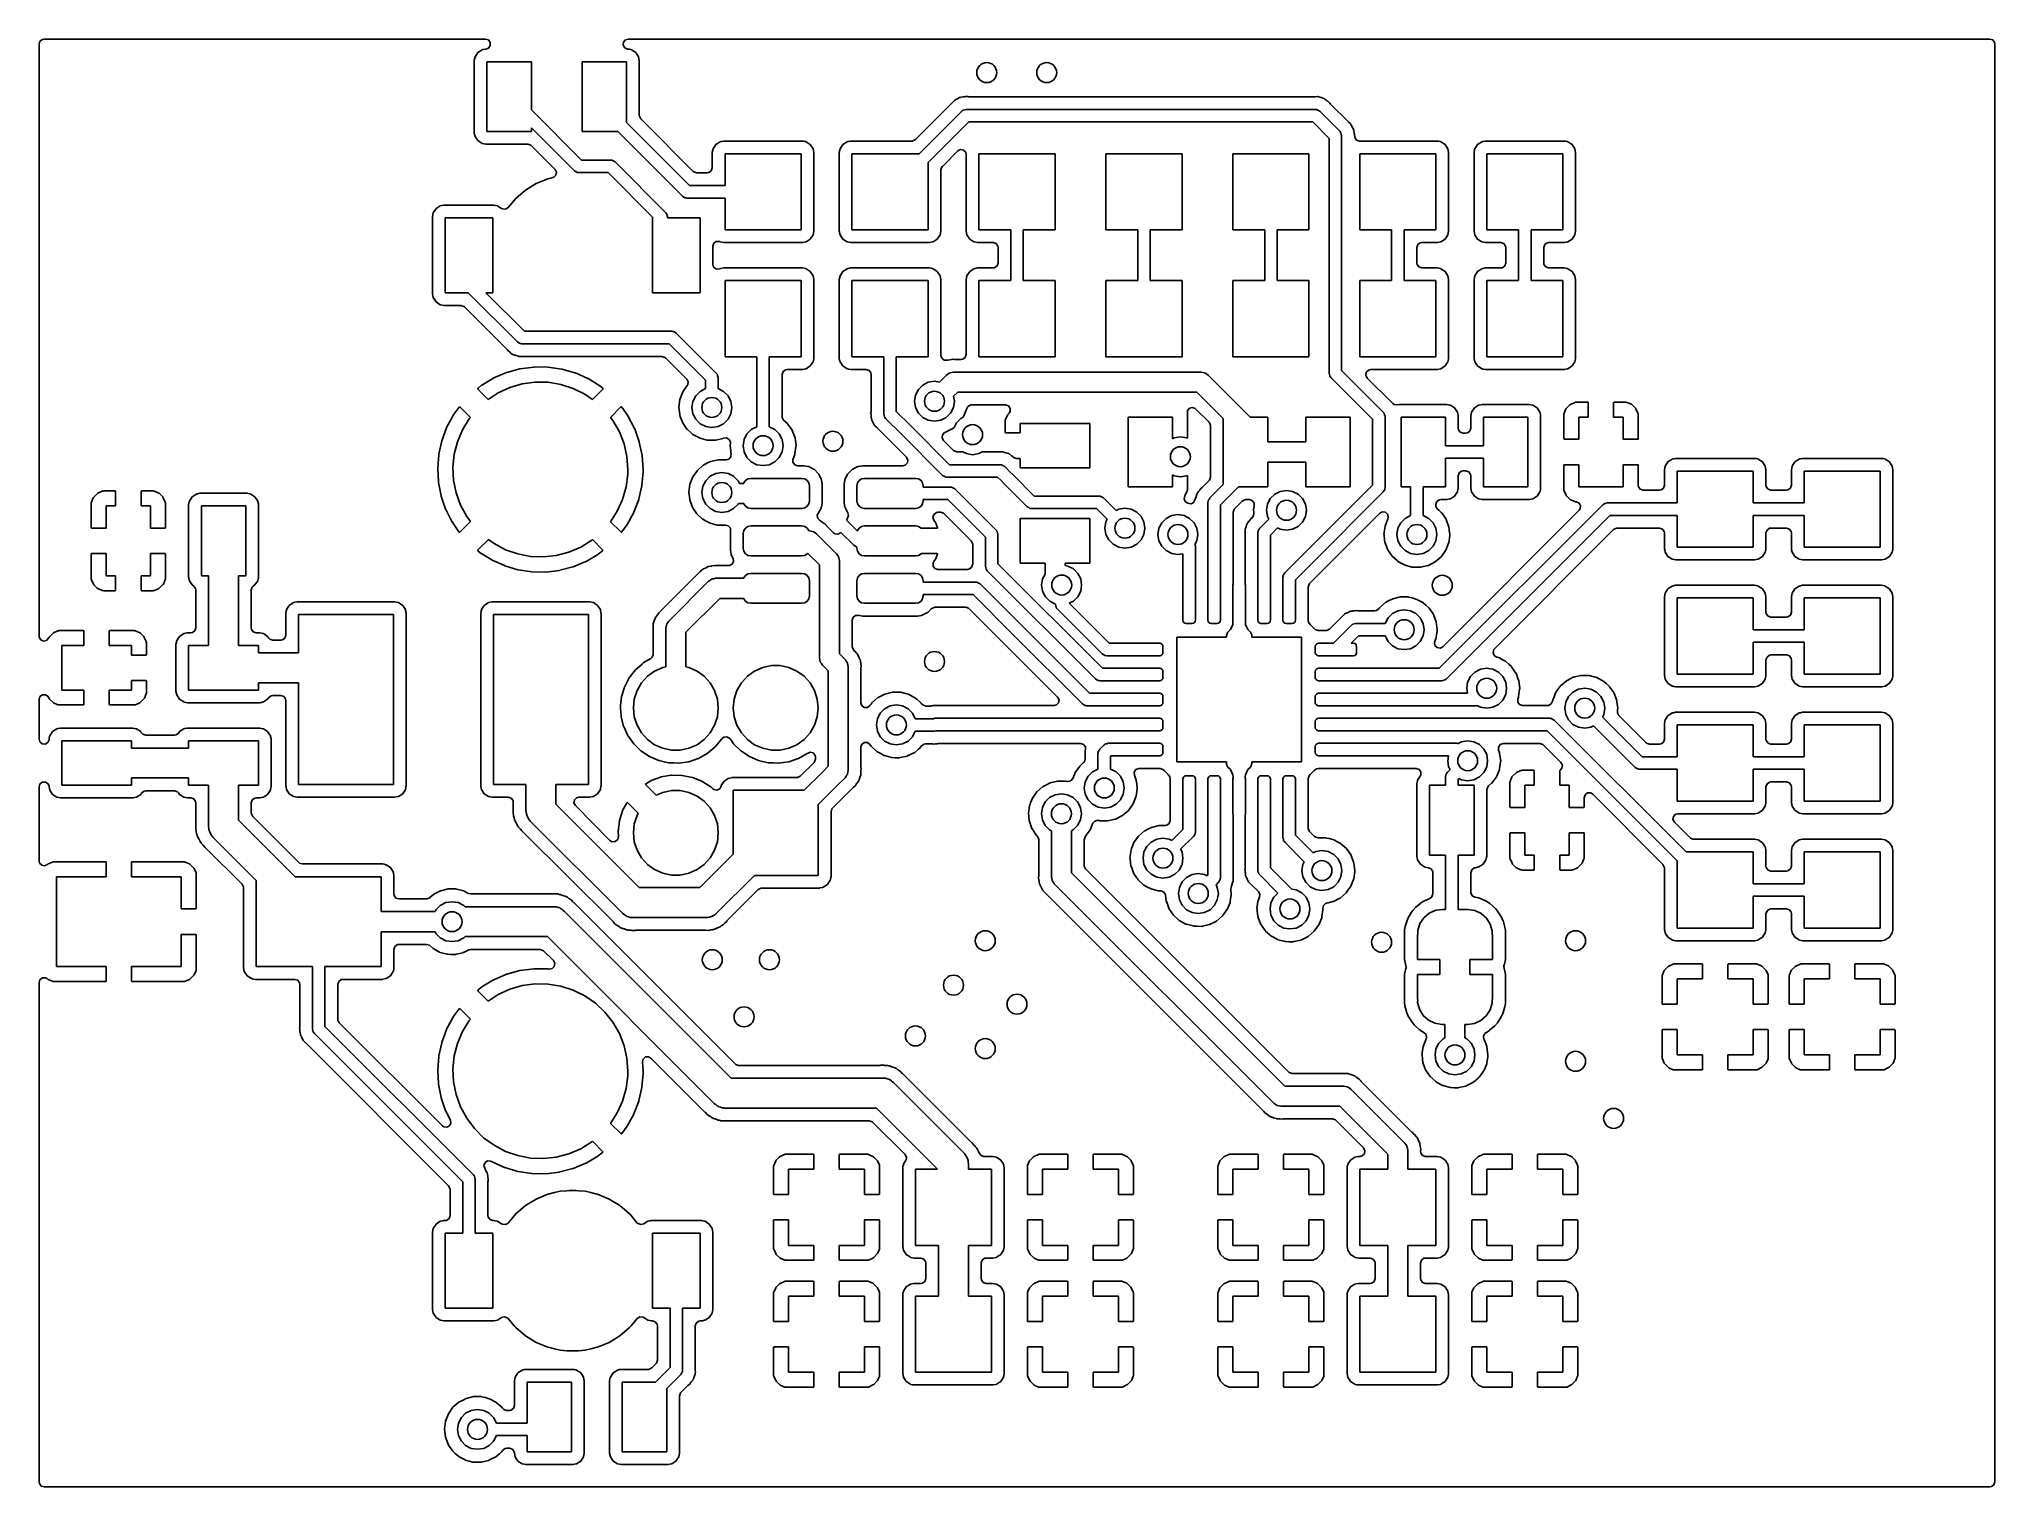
# Model space of a CAD drawing. Extents: x -0.17 to 1.37, y -0.17 to 0.97.
import ezdxf

# ---------------------------------------------------------------- set-up
doc = ezdxf.new("R2010")
doc.units = 0
doc.header["$MEASUREMENT"] = 0
doc.layers.add('BLACK', color=7, linetype='CONTINUOUS')

msp = doc.modelspace()

# ---------------------------------------------------------------- linework, layer by layer
at = {"layer": 'BLACK', "linetype": 'CONTINUOUS'}
for p, q in [((-0.1703, 0.9664), (-0.1696, 0.9687)), ((-0.1703, 0.4999), (-0.1703, 0.9664)), ((-0.1696, 0.9687), (-0.1676, 0.9701)), ((-0.1676, 0.9701), (-0.1664, 0.9703)), ((-0.1664, 0.9703), (0.1813, 0.9703)), ((0.1731, 0.9564), (0.1725, 0.9535)), ((0.1753, 0.9597), (0.1731, 0.9564)), ((0.1786, 0.9619), (0.1753, 0.9597)), ((0.1792, 0.9621), (0.1786, 0.9619)), ((0.1813, 0.9625), (0.1792, 0.9621)), ((0.1813, 0.9703), (0.1836, 0.9696)), ((0.1815, 0.9625), (0.1813, 0.9625)), ((0.1813, 0.9625), (0.1813, 0.9625)), ((0.1817, 0.9625), (0.1815, 0.9625)), ((0.1836, 0.9632), (0.1817, 0.9625)), ((0.1836, 0.9696), (0.185, 0.9676)), ((0.185, 0.9652), (0.1836, 0.9632)), ((0.185, 0.9676), (0.185, 0.9652)), ((0.2899, 0.9656), (0.2901, 0.968)), ((0.2911, 0.9635), (0.2899, 0.9656)), ((0.2901, 0.968), (0.2917, 0.9698)), ((0.2933, 0.9625), (0.2911, 0.9635)), ((0.2917, 0.9698), (0.2937, 0.9703)), ((0.2935, 0.9625), (0.2933, 0.9625)), ((0.2948, 0.9623), (0.2935, 0.9625)), ((0.2937, 0.9703), (1.3664, 0.9703)), ((0.296, 0.962), (0.2948, 0.9623)), ((0.2964, 0.9619), (0.296, 0.962)), ((0.296, 0.962), (0.296, 0.962)), ((0.2997, 0.9597), (0.2964, 0.9619)), ((0.3019, 0.9564), (0.2997, 0.9597)), ((0.3025, 0.9535), (0.3019, 0.9564)), ((1.3664, 0.9703), (1.3687, 0.9696)), ((1.3687, 0.9696), (1.3701, 0.9676)), ((1.3701, 0.9676), (1.3703, 0.9664)), ((1.3703, 0.9664), (1.3703, -0.1664)), ((0.1725, 0.9535), (0.1725, 0.8965)), ((0.1825, 0.8975), (0.1825, 0.9525)), ((0.1825, 0.9525), (0.2175, 0.9525)), ((0.2175, 0.9525), (0.2175, 0.9145)), ((0.2575, 0.8975), (0.2575, 0.9525)), ((0.2575, 0.9525), (0.2925, 0.9525)), ((0.2925, 0.9525), (0.2925, 0.9045)), ((0.3025, 0.9533), (0.3025, 0.9535)), ((0.3025, 0.9102), (0.3025, 0.9533)), ((0.5554, 0.9244), (0.5551, 0.9243)), ((0.5555, 0.9244), (0.5554, 0.9244)), ((0.5558, 0.9245), (0.5555, 0.9244)), ((0.5573, 0.9247), (0.5558, 0.9245)), ((0.5578, 0.9248), (0.5573, 0.9247)), ((0.558, 0.9248), (0.5578, 0.9248)), ((0.5584, 0.9249), (0.558, 0.9248)), ((0.5588, 0.9249), (0.5584, 0.9249)), ((0.5589, 0.9249), (0.5588, 0.9249)), ((0.559, 0.9249), (0.5589, 0.9249)), ((0.5593, 0.925), (0.559, 0.9249)), ((0.5607, 0.9251), (0.5593, 0.925)), ((0.561, 0.9251), (0.5607, 0.9251)), ((0.5612, 0.925), (0.561, 0.9251)), ((0.561, 0.9251), (0.561, 0.9251)), ((0.562, 0.9249), (0.5612, 0.925)), ((0.8346, 0.9249), (0.562, 0.9249)), ((0.8348, 0.9249), (0.8346, 0.9249)), ((0.8366, 0.925), (0.8348, 0.9249)), ((0.8369, 0.925), (0.8366, 0.925)), ((0.8366, 0.925), (0.8366, 0.925)), ((0.8372, 0.925), (0.8369, 0.925)), ((0.8373, 0.9249), (0.8372, 0.925)), ((0.8374, 0.9249), (0.8373, 0.9249)), ((0.8373, 0.9249), (0.8373, 0.9249)), ((0.8376, 0.9249), (0.8374, 0.9249)), ((0.8378, 0.9248), (0.8376, 0.9249)), ((0.8395, 0.9242), (0.8378, 0.9248)), ((0.8378, 0.9248), (0.8378, 0.9248)), ((0.2175, 0.9145), (0.257, 0.8749)), ((0.3026, 0.9096), (0.3025, 0.9102)), ((0.3037, 0.9075), (0.3026, 0.9096)), ((0.5492, 0.9203), (0.52, 0.8912)), ((0.523, 0.88), (0.5565, 0.9135)), ((0.5493, 0.9204), (0.5492, 0.9203)), ((0.5499, 0.9211), (0.5493, 0.9204)), ((0.5507, 0.922), (0.5499, 0.9211)), ((0.551, 0.9221), (0.5507, 0.922)), ((0.5511, 0.9222), (0.551, 0.9222)), ((0.551, 0.9222), (0.551, 0.9221)), ((0.5513, 0.9224), (0.5511, 0.9223)), ((0.5511, 0.9223), (0.5511, 0.9222)), ((0.5531, 0.9233), (0.5513, 0.9224)), ((0.5533, 0.9234), (0.5531, 0.9233)), ((0.5548, 0.9242), (0.5533, 0.9234)), ((0.5551, 0.9243), (0.5548, 0.9242)), ((0.5548, 0.9242), (0.5548, 0.9242)), ((0.5565, 0.9135), (0.5572, 0.914)), ((0.5572, 0.914), (0.5573, 0.9141)), ((0.5573, 0.9141), (0.5574, 0.9142)), ((0.5574, 0.9142), (0.5577, 0.9143)), ((0.5577, 0.9143), (0.5588, 0.9146)), ((0.5588, 0.9146), (0.56, 0.9149)), ((0.56, 0.9149), (0.835, 0.9149)), ((0.835, 0.9149), (0.8359, 0.9148)), ((0.8359, 0.9148), (0.836, 0.9148)), ((0.836, 0.9148), (0.8361, 0.9148)), ((0.8361, 0.9148), (0.8364, 0.9147)), ((0.8364, 0.9147), (0.8374, 0.9141)), ((0.8374, 0.9141), (0.8385, 0.9135)), ((0.8385, 0.9135), (0.8543, 0.8977)), ((0.8397, 0.9242), (0.8395, 0.9242)), ((0.8417, 0.9236), (0.8397, 0.9242)), ((0.8419, 0.9234), (0.8417, 0.9236)), ((0.842, 0.9234), (0.8419, 0.9234)), ((0.8423, 0.9233), (0.842, 0.9234)), ((0.8426, 0.9231), (0.8423, 0.9233)), ((0.8439, 0.922), (0.8426, 0.9231)), ((0.8426, 0.9231), (0.8426, 0.9231)), ((0.844, 0.9219), (0.8439, 0.922)), ((0.8447, 0.9214), (0.844, 0.9219)), ((0.8448, 0.9213), (0.8447, 0.9214)), ((0.8449, 0.9213), (0.8448, 0.9213)), ((0.8451, 0.9211), (0.8449, 0.9213)), ((0.8462, 0.9202), (0.8451, 0.9211)), ((0.8465, 0.9198), (0.8462, 0.9202)), ((0.847, 0.9191), (0.8465, 0.9198)), ((0.8611, 0.905), (0.847, 0.9191)), ((0.1725, 0.8965), (0.1725, 0.8963)), ((0.1725, 0.8963), (0.1725, 0.8963)), ((0.1725, 0.8963), (0.1727, 0.8952)), ((0.1727, 0.8952), (0.1731, 0.8936)), ((0.1731, 0.8936), (0.1753, 0.8903)), ((0.2175, 0.8975), (0.1825, 0.8975)), ((0.2515, 0.8665), (0.2175, 0.9005)), ((0.2175, 0.9005), (0.2175, 0.8975)), ((0.2855, 0.8975), (0.2575, 0.8975)), ((0.3365, 0.8465), (0.2855, 0.8975)), ((0.2925, 0.9045), (0.342, 0.8549)), ((0.345, 0.8661), (0.3037, 0.9075)), ((0.562, 0.9051), (0.53, 0.873)), ((0.833, 0.9051), (0.562, 0.9051)), ((0.8459, 0.8921), (0.833, 0.9051)), ((0.8543, 0.8977), (0.8548, 0.897)), ((0.8548, 0.897), (0.855, 0.8968)), ((0.855, 0.8968), (0.855, 0.8967)), ((0.855, 0.8967), (0.8552, 0.8965)), ((0.8552, 0.8965), (0.8554, 0.8953)), ((0.8554, 0.8953), (0.8557, 0.8942)), ((0.8557, 0.8942), (0.8557, 0.7092)), ((0.8612, 0.9049), (0.8611, 0.905)), ((0.8626, 0.9037), (0.8612, 0.9049)), ((0.8628, 0.9035), (0.8626, 0.9037)), ((0.8626, 0.9037), (0.8626, 0.9037)), ((0.8629, 0.9032), (0.8628, 0.9035)), ((0.863, 0.9031), (0.8629, 0.9032)), ((0.8631, 0.9031), (0.863, 0.9031)), ((0.863, 0.9031), (0.863, 0.9031)), ((0.8632, 0.9029), (0.8631, 0.9031)), ((0.8633, 0.9027), (0.8632, 0.9029)), ((0.8641, 0.901), (0.8633, 0.9027)), ((0.8642, 0.9009), (0.8641, 0.901)), ((0.8652, 0.8991), (0.8642, 0.9009)), ((0.8652, 0.8988), (0.8652, 0.8991)), ((0.8652, 0.8987), (0.8652, 0.8988)), ((0.8654, 0.8984), (0.8652, 0.8987)), ((0.8654, 0.8981), (0.8654, 0.8984)), ((0.8656, 0.8964), (0.8654, 0.8981)), ((0.8656, 0.8962), (0.8656, 0.8964)), ((0.8658, 0.8954), (0.8656, 0.8962)), ((0.8658, 0.8953), (0.8658, 0.8954)), ((0.8658, 0.8952), (0.8658, 0.8953)), ((0.8658, 0.8948), (0.8658, 0.8952)), ((0.866, 0.8935), (0.8658, 0.8948)), ((0.1753, 0.8903), (0.1786, 0.8881)), ((0.1786, 0.8881), (0.179, 0.888)), ((0.179, 0.888), (0.179, 0.888)), ((0.179, 0.888), (0.1802, 0.8877)), ((0.1802, 0.8877), (0.1815, 0.8875)), ((0.1815, 0.8875), (0.1852, 0.8875)), ((0.1852, 0.8875), (0.2148, 0.8875)), ((0.2148, 0.8875), (0.2171, 0.8867)), ((0.2171, 0.8867), (0.2175, 0.8863)), ((0.2175, 0.8863), (0.2361, 0.8677)), ((0.3604, 0.8829), (0.36, 0.881)), ((0.36, 0.881), (0.36, 0.8688)), ((0.3605, 0.8835), (0.3604, 0.8829)), ((0.3606, 0.8839), (0.3605, 0.8835)), ((0.3605, 0.8835), (0.3605, 0.8835)), ((0.3628, 0.8872), (0.3606, 0.8839)), ((0.3661, 0.8894), (0.3628, 0.8872)), ((0.367, 0.8896), (0.3661, 0.8894)), ((0.3688, 0.89), (0.367, 0.8896)), ((0.369, 0.89), (0.3688, 0.89)), ((0.3688, 0.89), (0.3688, 0.89)), ((0.4, 0.89), (0.369, 0.89)), ((0.37, 0.88), (0.43, 0.88)), ((0.37, 0.8549), (0.37, 0.88)), ((0.431, 0.89), (0.4, 0.89)), ((0.43, 0.88), (0.43, 0.82)), ((0.432, 0.8898), (0.431, 0.89)), ((0.4335, 0.8895), (0.432, 0.8898)), ((0.4339, 0.8894), (0.4335, 0.8895)), ((0.4335, 0.8895), (0.4335, 0.8895)), ((0.4372, 0.8872), (0.4339, 0.8894)), ((0.4394, 0.8839), (0.4372, 0.8872)), ((0.44, 0.881), (0.4394, 0.8839)), ((0.44, 0.819), (0.44, 0.881)), ((0.4604, 0.8829), (0.46, 0.881)), ((0.46, 0.881), (0.46, 0.819)), ((0.4605, 0.8835), (0.4604, 0.8829)), ((0.4606, 0.8839), (0.4605, 0.8835)), ((0.4605, 0.8835), (0.4605, 0.8835)), ((0.4628, 0.8872), (0.4606, 0.8839)), ((0.4661, 0.8894), (0.4628, 0.8872)), ((0.467, 0.8896), (0.4661, 0.8894)), ((0.4688, 0.89), (0.467, 0.8896)), ((0.469, 0.89), (0.4688, 0.89)), ((0.4688, 0.89), (0.4688, 0.89)), ((0.4743, 0.89), (0.469, 0.89)), ((0.47, 0.82), (0.47, 0.88)), ((0.47, 0.88), (0.523, 0.88)), ((0.5173, 0.89), (0.4743, 0.89)), ((0.5179, 0.8901), (0.5173, 0.89)), ((0.52, 0.8912), (0.5179, 0.8901)), ((0.5412, 0.87), (0.5533, 0.8822)), ((0.5533, 0.8822), (0.5555, 0.8833)), ((0.5555, 0.8833), (0.5579, 0.8829)), ((0.5579, 0.8829), (0.5596, 0.8812)), ((0.5596, 0.8812), (0.56, 0.8794)), ((0.56, 0.8794), (0.56, 0.819)), ((0.57, 0.82), (0.57, 0.88)), ((0.57, 0.88), (0.63, 0.88)), ((0.63, 0.88), (0.63, 0.82)), ((0.67, 0.82), (0.67, 0.88)), ((0.67, 0.88), (0.73, 0.88)), ((0.73, 0.88), (0.73, 0.82)), ((0.77, 0.82), (0.77, 0.88)), ((0.77, 0.88), (0.83, 0.88)), ((0.83, 0.88), (0.83, 0.82)), ((0.8459, 0.7072), (0.8459, 0.8921)), ((0.8661, 0.8927), (0.866, 0.8935)), ((0.866, 0.8935), (0.866, 0.8935)), ((0.8675, 0.8908), (0.8661, 0.8927)), ((0.8698, 0.89), (0.8675, 0.8908)), ((0.9192, 0.89), (0.8698, 0.89)), ((0.87, 0.82), (0.87, 0.88)), ((0.87, 0.88), (0.93, 0.88)), ((0.931, 0.89), (0.9192, 0.89)), ((0.93, 0.88), (0.93, 0.82)), ((0.932, 0.8898), (0.931, 0.89)), ((0.9335, 0.8895), (0.932, 0.8898)), ((0.9339, 0.8894), (0.9335, 0.8895)), ((0.9335, 0.8895), (0.9335, 0.8895)), ((0.9372, 0.8872), (0.9339, 0.8894)), ((0.9394, 0.8839), (0.9372, 0.8872)), ((0.94, 0.881), (0.9394, 0.8839)), ((0.94, 0.819), (0.94, 0.881)), ((0.9604, 0.8829), (0.96, 0.881)), ((0.96, 0.881), (0.96, 0.819)), ((0.9605, 0.8835), (0.9604, 0.8829)), ((0.9606, 0.8839), (0.9605, 0.8835)), ((0.9605, 0.8835), (0.9605, 0.8835)), ((0.9628, 0.8872), (0.9606, 0.8839)), ((0.9661, 0.8894), (0.9628, 0.8872)), ((0.967, 0.8896), (0.9661, 0.8894)), ((0.9688, 0.89), (0.967, 0.8896)), ((0.969, 0.89), (0.9688, 0.89)), ((0.9688, 0.89), (0.9688, 0.89)), ((1, 0.89), (0.969, 0.89)), ((0.97, 0.82), (0.97, 0.88)), ((0.97, 0.88), (1.03, 0.88)), ((1.031, 0.89), (1, 0.89)), ((1.03, 0.88), (1.03, 0.82)), ((1.032, 0.8898), (1.031, 0.89)), ((1.0335, 0.8895), (1.032, 0.8898)), ((1.0339, 0.8894), (1.0335, 0.8895)), ((1.0335, 0.8895), (1.0335, 0.8895)), ((1.0372, 0.8872), (1.0339, 0.8894)), ((1.0394, 0.8839), (1.0372, 0.8872)), ((1.04, 0.881), (1.0394, 0.8839)), ((1.04, 0.819), (1.04, 0.881)), ((0.2368, 0.8632), (0.2351, 0.8615)), ((0.2361, 0.8677), (0.2372, 0.8656)), ((0.2372, 0.8656), (0.2368, 0.8632)), ((0.2526, 0.8659), (0.2515, 0.8665)), ((0.2536, 0.8653), (0.2526, 0.8659)), ((0.2539, 0.8652), (0.2536, 0.8653)), ((0.254, 0.8652), (0.2539, 0.8652)), ((0.2541, 0.8652), (0.254, 0.8652)), ((0.255, 0.8651), (0.2541, 0.8652)), ((0.278, 0.8651), (0.255, 0.8651)), ((0.257, 0.8749), (0.28, 0.8749)), ((0.3135, 0.8295), (0.278, 0.8651)), ((0.28, 0.8749), (0.2809, 0.8748)), ((0.2809, 0.8748), (0.281, 0.8748)), ((0.281, 0.8748), (0.2811, 0.8748)), ((0.2811, 0.8748), (0.2814, 0.8747)), ((0.2814, 0.8747), (0.2824, 0.8741)), ((0.2824, 0.8741), (0.2835, 0.8735)), ((0.2835, 0.8735), (0.3235, 0.8335)), ((0.3455, 0.8657), (0.345, 0.8661)), ((0.3478, 0.8649), (0.3455, 0.8657)), ((0.3561, 0.8649), (0.3478, 0.8649)), ((0.3573, 0.8651), (0.3561, 0.8649)), ((0.3592, 0.8665), (0.3573, 0.8651)), ((0.36, 0.8688), (0.3592, 0.8665)), ((0.53, 0.873), (0.53, 0.82)), ((0.54, 0.8673), (0.5408, 0.8696)), ((0.54, 0.819), (0.54, 0.8673)), ((0.5408, 0.8696), (0.5412, 0.87)), ((0.2128, 0.8513), (0.2052, 0.8448)), ((0.2212, 0.8565), (0.2128, 0.8513)), ((0.2304, 0.8603), (0.2212, 0.8565)), ((0.2306, 0.8603), (0.2304, 0.8603)), ((0.2343, 0.8612), (0.2306, 0.8603)), ((0.2306, 0.8603), (0.2306, 0.8603)), ((0.2351, 0.8615), (0.2343, 0.8612)), ((0.342, 0.8549), (0.37, 0.8549)), ((0.1402, 0.8334), (0.1396, 0.8305)), ((0.1424, 0.8368), (0.1402, 0.8334)), ((0.1457, 0.839), (0.1424, 0.8368)), ((0.1466, 0.8391), (0.1457, 0.839)), ((0.1484, 0.8395), (0.1466, 0.8391)), ((0.1486, 0.8395), (0.1484, 0.8395)), ((0.1484, 0.8395), (0.1484, 0.8395)), ((0.1683, 0.8395), (0.1486, 0.8395)), ((0.188, 0.8395), (0.1683, 0.8395)), ((0.1893, 0.8393), (0.188, 0.8395)), ((0.1905, 0.839), (0.1893, 0.8393)), ((0.1909, 0.839), (0.1905, 0.839)), ((0.1905, 0.839), (0.1905, 0.839)), ((0.1935, 0.8372), (0.1909, 0.839)), ((0.194, 0.8369), (0.1935, 0.8372)), ((0.1946, 0.8366), (0.194, 0.8369)), ((0.197, 0.8364), (0.1946, 0.8366)), ((0.1991, 0.8376), (0.197, 0.8364)), ((0.2051, 0.8447), (0.1991, 0.8376)), ((0.2052, 0.8448), (0.2051, 0.8447)), ((0.3235, 0.8335), (0.3243, 0.8323)), ((0.3243, 0.8323), (0.3249, 0.8296)), ((0.3376, 0.8459), (0.3365, 0.8465)), ((0.3386, 0.8453), (0.3376, 0.8459)), ((0.3389, 0.8452), (0.3386, 0.8453)), ((0.339, 0.8452), (0.3389, 0.8452)), ((0.3391, 0.8452), (0.339, 0.8452)), ((0.34, 0.8451), (0.3391, 0.8452)), ((0.37, 0.8451), (0.34, 0.8451)), ((0.37, 0.82), (0.37, 0.8451)), ((0.1396, 0.8305), (0.1396, 0.7695)), ((0.1496, 0.7705), (0.1496, 0.8295)), ((0.1496, 0.8295), (0.187, 0.8295)), ((0.187, 0.8295), (0.187, 0.7705)), ((0.313, 0.7705), (0.313, 0.8295)), ((0.313, 0.8295), (0.3135, 0.8295)), ((0.3249, 0.8296), (0.3249, 0.8295)), ((0.3249, 0.8295), (0.3504, 0.8295)), ((0.3504, 0.8295), (0.3504, 0.7705)), ((0.43, 0.82), (0.37, 0.82)), ((0.4394, 0.8161), (0.44, 0.819)), ((0.46, 0.819), (0.4606, 0.8161)), ((0.53, 0.82), (0.47, 0.82)), ((0.5394, 0.8161), (0.54, 0.819)), ((0.56, 0.819), (0.5606, 0.8161)), ((0.5951, 0.82), (0.57, 0.82)), ((0.5951, 0.78), (0.5951, 0.82)), ((0.63, 0.82), (0.6049, 0.82)), ((0.6049, 0.82), (0.6049, 0.78)), ((0.6951, 0.82), (0.67, 0.82)), ((0.6951, 0.78), (0.6951, 0.82)), ((0.73, 0.82), (0.7049, 0.82)), ((0.7049, 0.82), (0.7049, 0.78)), ((0.7951, 0.82), (0.77, 0.82)), ((0.7951, 0.78), (0.7951, 0.82)), ((0.83, 0.82), (0.8049, 0.82)), ((0.8049, 0.82), (0.8049, 0.78)), ((0.8951, 0.82), (0.87, 0.82)), ((0.8951, 0.78), (0.8951, 0.82)), ((0.93, 0.82), (0.9049, 0.82)), ((0.9049, 0.82), (0.9049, 0.78)), ((0.9394, 0.8161), (0.94, 0.819)), ((0.96, 0.819), (0.9606, 0.8161)), ((0.9951, 0.82), (0.97, 0.82)), ((0.9951, 0.78), (0.9951, 0.82)), ((1.03, 0.82), (1.0049, 0.82)), ((1.0049, 0.82), (1.0049, 0.78)), ((1.0394, 0.8161), (1.04, 0.819)), ((0.3604, 0.8072), (0.3612, 0.8095)), ((0.3604, 0.7928), (0.3604, 0.8072)), ((0.3612, 0.8095), (0.3631, 0.8109)), ((0.3631, 0.8109), (0.3655, 0.8109)), ((0.3655, 0.8109), (0.3658, 0.8108)), ((0.3658, 0.8108), (0.3661, 0.8106)), ((0.3661, 0.8106), (0.369, 0.81)), ((0.369, 0.81), (0.4, 0.81)), ((0.4, 0.81), (0.431, 0.81)), ((0.431, 0.81), (0.4312, 0.81)), ((0.4312, 0.81), (0.4335, 0.8105)), ((0.4312, 0.81), (0.4312, 0.81)), ((0.4335, 0.8105), (0.4339, 0.8106)), ((0.4339, 0.8106), (0.4372, 0.8128)), ((0.4372, 0.8128), (0.4394, 0.8161)), ((0.4606, 0.8161), (0.4628, 0.8128)), ((0.4628, 0.8128), (0.4661, 0.8106)), ((0.4661, 0.8106), (0.4665, 0.8105)), ((0.4665, 0.8105), (0.4665, 0.8105)), ((0.4665, 0.8105), (0.4677, 0.8102)), ((0.4677, 0.8102), (0.469, 0.81)), ((0.469, 0.81), (0.5, 0.81)), ((0.5, 0.81), (0.531, 0.81)), ((0.531, 0.81), (0.5312, 0.81)), ((0.5312, 0.81), (0.5335, 0.8105)), ((0.5312, 0.81), (0.5312, 0.81)), ((0.5335, 0.8105), (0.5339, 0.8106)), ((0.5339, 0.8106), (0.5372, 0.8128)), ((0.5372, 0.8128), (0.5394, 0.8161)), ((0.5606, 0.8161), (0.5628, 0.8128)), ((0.5628, 0.8128), (0.5661, 0.8106)), ((0.5661, 0.8106), (0.5665, 0.8105)), ((0.5665, 0.8105), (0.5665, 0.8105)), ((0.5665, 0.8105), (0.5677, 0.8102)), ((0.5677, 0.8102), (0.569, 0.81)), ((0.569, 0.81), (0.5812, 0.81)), ((0.5812, 0.81), (0.5835, 0.8092)), ((0.5835, 0.8092), (0.5849, 0.8073)), ((0.5849, 0.8073), (0.5851, 0.8061)), ((0.5851, 0.8061), (0.5851, 0.7939)), ((0.9149, 0.8061), (0.9157, 0.8084)), ((0.9149, 0.7939), (0.9149, 0.8061)), ((0.9157, 0.8084), (0.9176, 0.8098)), ((0.9176, 0.8098), (0.9188, 0.81)), ((0.9188, 0.81), (0.931, 0.81)), ((0.931, 0.81), (0.9312, 0.81)), ((0.9312, 0.81), (0.9335, 0.8105)), ((0.9312, 0.81), (0.9312, 0.81)), ((0.9335, 0.8105), (0.9339, 0.8106)), ((0.9339, 0.8106), (0.9372, 0.8128)), ((0.9372, 0.8128), (0.9394, 0.8161)), ((0.9606, 0.8161), (0.9628, 0.8128)), ((0.9628, 0.8128), (0.9661, 0.8106)), ((0.9661, 0.8106), (0.9665, 0.8105)), ((0.9665, 0.8105), (0.9665, 0.8105)), ((0.9665, 0.8105), (0.9677, 0.8102)), ((0.9677, 0.8102), (0.969, 0.81)), ((0.969, 0.81), (0.9812, 0.81)), ((0.9812, 0.81), (0.9835, 0.8092)), ((0.9835, 0.8092), (0.9849, 0.8073)), ((0.9849, 0.8073), (0.9851, 0.8061)), ((0.9851, 0.8061), (0.9851, 0.7939)), ((1.0149, 0.8061), (1.0157, 0.8084)), ((1.0149, 0.7939), (1.0149, 0.8061)), ((1.0157, 0.8084), (1.0176, 0.8098)), ((1.0176, 0.8098), (1.0188, 0.81)), ((1.0188, 0.81), (1.031, 0.81)), ((1.031, 0.81), (1.0312, 0.81)), ((1.0312, 0.81), (1.0335, 0.8105)), ((1.0312, 0.81), (1.0312, 0.81)), ((1.0335, 0.8105), (1.0339, 0.8106)), ((1.0339, 0.8106), (1.0372, 0.8128)), ((1.0372, 0.8128), (1.0394, 0.8161)), ((0.3604, 0.7925), (0.3604, 0.7928)), ((0.3613, 0.7903), (0.3604, 0.7925)), ((0.3634, 0.789), (0.3613, 0.7903)), ((0.3658, 0.7892), (0.3634, 0.789)), ((0.3661, 0.7894), (0.3658, 0.7892)), ((0.3665, 0.7895), (0.3661, 0.7894)), ((0.3688, 0.79), (0.3665, 0.7895)), ((0.3665, 0.7895), (0.3665, 0.7895)), ((0.369, 0.79), (0.3688, 0.79)), ((0.3688, 0.79), (0.3688, 0.79)), ((0.4, 0.79), (0.369, 0.79)), ((0.431, 0.79), (0.4, 0.79)), ((0.4323, 0.7898), (0.431, 0.79)), ((0.4335, 0.7895), (0.4323, 0.7898)), ((0.4339, 0.7894), (0.4335, 0.7895)), ((0.4335, 0.7895), (0.4335, 0.7895)), ((0.4372, 0.7872), (0.4339, 0.7894)), ((0.4394, 0.7839), (0.4372, 0.7872)), ((0.4628, 0.7872), (0.4606, 0.7839)), ((0.4661, 0.7894), (0.4628, 0.7872)), ((0.4688, 0.79), (0.4661, 0.7894)), ((0.469, 0.79), (0.4688, 0.79)), ((0.4688, 0.79), (0.4688, 0.79)), ((0.4688, 0.79), (0.4688, 0.79)), ((0.5, 0.79), (0.469, 0.79)), ((0.531, 0.79), (0.5, 0.79)), ((0.5323, 0.7898), (0.531, 0.79)), ((0.5335, 0.7895), (0.5323, 0.7898)), ((0.5339, 0.7894), (0.5335, 0.7895)), ((0.5335, 0.7895), (0.5335, 0.7895)), ((0.5372, 0.7872), (0.5339, 0.7894)), ((0.5394, 0.7839), (0.5372, 0.7872)), ((0.5628, 0.7872), (0.5606, 0.7839)), ((0.5661, 0.7894), (0.5628, 0.7872)), ((0.5688, 0.79), (0.5661, 0.7894)), ((0.569, 0.79), (0.5688, 0.79)), ((0.5688, 0.79), (0.5688, 0.79)), ((0.5688, 0.79), (0.5688, 0.79)), ((0.5812, 0.79), (0.569, 0.79)), ((0.5824, 0.7902), (0.5812, 0.79)), ((0.5843, 0.7916), (0.5824, 0.7902)), ((0.5851, 0.7939), (0.5843, 0.7916)), ((0.9151, 0.7927), (0.9149, 0.7939)), ((0.9165, 0.7908), (0.9151, 0.7927)), ((0.9188, 0.79), (0.9165, 0.7908)), ((0.931, 0.79), (0.9188, 0.79)), ((0.9323, 0.7898), (0.931, 0.79)), ((0.9335, 0.7895), (0.9323, 0.7898)), ((0.9339, 0.7894), (0.9335, 0.7895)), ((0.9335, 0.7895), (0.9335, 0.7895)), ((0.9372, 0.7872), (0.9339, 0.7894)), ((0.9394, 0.7839), (0.9372, 0.7872)), ((0.9628, 0.7872), (0.9606, 0.7839)), ((0.9661, 0.7894), (0.9628, 0.7872)), ((0.9688, 0.79), (0.9661, 0.7894)), ((0.969, 0.79), (0.9688, 0.79)), ((0.9688, 0.79), (0.9688, 0.79)), ((0.9688, 0.79), (0.9688, 0.79)), ((0.9812, 0.79), (0.969, 0.79)), ((0.9824, 0.7902), (0.9812, 0.79)), ((0.9843, 0.7916), (0.9824, 0.7902)), ((0.9851, 0.7939), (0.9843, 0.7916)), ((1.0151, 0.7927), (1.0149, 0.7939)), ((1.0166, 0.7908), (1.0151, 0.7927)), ((1.0188, 0.79), (1.0166, 0.7908)), ((1.031, 0.79), (1.0188, 0.79)), ((1.0323, 0.7898), (1.031, 0.79)), ((1.0335, 0.7895), (1.0323, 0.7898)), ((1.0339, 0.7894), (1.0335, 0.7895)), ((1.0335, 0.7895), (1.0335, 0.7895)), ((1.0372, 0.7872), (1.0339, 0.7894)), ((1.0394, 0.7839), (1.0372, 0.7872)), ((0.1678, 0.7705), (0.1496, 0.7705)), ((0.2066, 0.7317), (0.1678, 0.7705)), ((0.187, 0.7705), (0.1817, 0.7705)), ((0.1817, 0.7705), (0.2121, 0.7401)), ((0.3504, 0.7705), (0.313, 0.7705)), ((0.37, 0.72), (0.37, 0.78)), ((0.37, 0.78), (0.43, 0.78)), ((0.43, 0.78), (0.43, 0.72)), ((0.44, 0.781), (0.4394, 0.7839)), ((0.44, 0.719), (0.44, 0.781)), ((0.4606, 0.7839), (0.46, 0.781)), ((0.46, 0.781), (0.46, 0.719)), ((0.47, 0.72), (0.47, 0.78)), ((0.47, 0.78), (0.53, 0.78)), ((0.53, 0.78), (0.53, 0.72)), ((0.54, 0.781), (0.5394, 0.7839)), ((0.54, 0.7808), (0.54, 0.781)), ((0.54, 0.7211), (0.54, 0.7808)), ((0.5606, 0.7839), (0.56, 0.781)), ((0.56, 0.781), (0.56, 0.75)), ((0.57, 0.72), (0.57, 0.78)), ((0.57, 0.78), (0.5951, 0.78)), ((0.6049, 0.78), (0.63, 0.78)), ((0.63, 0.78), (0.63, 0.72)), ((0.67, 0.72), (0.67, 0.78)), ((0.67, 0.78), (0.6951, 0.78)), ((0.7049, 0.78), (0.73, 0.78)), ((0.73, 0.78), (0.73, 0.72)), ((0.77, 0.72), (0.77, 0.78)), ((0.77, 0.78), (0.7951, 0.78)), ((0.8049, 0.78), (0.83, 0.78)), ((0.83, 0.78), (0.83, 0.72)), ((0.87, 0.72), (0.87, 0.78)), ((0.87, 0.78), (0.8951, 0.78)), ((0.9049, 0.78), (0.93, 0.78)), ((0.93, 0.78), (0.93, 0.72)), ((0.94, 0.781), (0.9394, 0.7839)), ((0.94, 0.719), (0.94, 0.781)), ((0.94, 0.781), (0.94, 0.781)), ((0.9606, 0.7839), (0.96, 0.781)), ((0.96, 0.781), (0.96, 0.719)), ((0.97, 0.72), (0.97, 0.78)), ((0.97, 0.78), (0.9951, 0.78)), ((1.0049, 0.78), (1.03, 0.78)), ((1.03, 0.78), (1.03, 0.72)), ((1.04, 0.781), (1.0394, 0.7839)), ((1.04, 0.719), (1.04, 0.781)), ((0.1396, 0.7695), (0.1402, 0.7666)), ((0.1402, 0.7666), (0.1424, 0.7632)), ((0.1424, 0.7632), (0.1457, 0.761)), ((0.1457, 0.761), (0.1461, 0.761)), ((0.1461, 0.761), (0.1461, 0.761)), ((0.1461, 0.761), (0.1473, 0.7607)), ((0.1473, 0.7607), (0.1486, 0.7605)), ((0.1486, 0.7605), (0.162, 0.7605)), ((0.162, 0.7605), (0.1643, 0.7597)), ((0.1643, 0.7597), (0.1648, 0.7593)), ((0.1648, 0.7593), (0.1981, 0.7261)), ((0.2121, 0.7401), (0.3281, 0.7401)), ((0.3281, 0.7401), (0.329, 0.74)), ((0.329, 0.74), (0.3292, 0.74)), ((0.3292, 0.74), (0.3293, 0.74)), ((0.3293, 0.74), (0.3295, 0.7399)), ((0.3295, 0.7399), (0.3306, 0.7393)), ((0.56, 0.75), (0.56, 0.7218)), ((0.1981, 0.7261), (0.1986, 0.7254)), ((0.1986, 0.7254), (0.1988, 0.725)), ((0.1988, 0.725), (0.1991, 0.7248)), ((0.1991, 0.7248), (0.1999, 0.7241)), ((0.1999, 0.7241), (0.2002, 0.7239)), ((0.2076, 0.7311), (0.2066, 0.7317)), ((0.2086, 0.7305), (0.2076, 0.7311)), ((0.2089, 0.7304), (0.2086, 0.7305)), ((0.209, 0.7304), (0.2089, 0.7304)), ((0.2092, 0.7304), (0.209, 0.7304)), ((0.21, 0.7303), (0.2092, 0.7304)), ((0.3261, 0.7303), (0.21, 0.7303)), ((0.3547, 0.7017), (0.3261, 0.7303)), ((0.3306, 0.7393), (0.3316, 0.7387)), ((0.3316, 0.7387), (0.3631, 0.7072)), ((0.2084, 0.7105), (0.1981, 0.7077)), ((0.2002, 0.7239), (0.2002, 0.7239)), ((0.2002, 0.7239), (0.2004, 0.7238)), ((0.2004, 0.7238), (0.2005, 0.7237)), ((0.2005, 0.7237), (0.2005, 0.7237)), ((0.2005, 0.7237), (0.201, 0.7233)), ((0.201, 0.7233), (0.2011, 0.7232)), ((0.2011, 0.7232), (0.2027, 0.7219)), ((0.2027, 0.7219), (0.203, 0.7218)), ((0.203, 0.7218), (0.2031, 0.7218)), ((0.2031, 0.7218), (0.2034, 0.7216)), ((0.2034, 0.7216), (0.2037, 0.7215)), ((0.2037, 0.7215), (0.2037, 0.7215)), ((0.2037, 0.7215), (0.2053, 0.721)), ((0.2053, 0.721), (0.2055, 0.721)), ((0.2055, 0.721), (0.2072, 0.7204)), ((0.2072, 0.7204), (0.2072, 0.7204)), ((0.2072, 0.7204), (0.2074, 0.7203)), ((0.2074, 0.7203), (0.2077, 0.7203)), ((0.2077, 0.7203), (0.2077, 0.7203)), ((0.2077, 0.7203), (0.2078, 0.7203)), ((0.2078, 0.7203), (0.2079, 0.7202)), ((0.2079, 0.7202), (0.2081, 0.7202)), ((0.2081, 0.7202), (0.2085, 0.7202)), ((0.2087, 0.7105), (0.2084, 0.7105)), ((0.2085, 0.7202), (0.2103, 0.7203)), ((0.2085, 0.7202), (0.2085, 0.7202)), ((0.2194, 0.7119), (0.2087, 0.7105)), ((0.2103, 0.7203), (0.2104, 0.7203)), ((0.2104, 0.7203), (0.3203, 0.7203)), ((0.2196, 0.712), (0.2194, 0.7119)), ((0.2304, 0.7119), (0.2196, 0.712)), ((0.2306, 0.7119), (0.2304, 0.7119)), ((0.2413, 0.7104), (0.2306, 0.7119)), ((0.2415, 0.7103), (0.2413, 0.7104)), ((0.2518, 0.7074), (0.2415, 0.7103)), ((0.3203, 0.7203), (0.3226, 0.7195)), ((0.3226, 0.7195), (0.3231, 0.7191)), ((0.3231, 0.7191), (0.3399, 0.7024)), ((0.3951, 0.72), (0.37, 0.72)), ((0.3951, 0.6649), (0.3951, 0.72)), ((0.43, 0.72), (0.4049, 0.72)), ((0.4049, 0.72), (0.4049, 0.6649)), ((0.4157, 0.7084), (0.4176, 0.7098)), ((0.4176, 0.7098), (0.4188, 0.71)), ((0.4188, 0.71), (0.431, 0.71)), ((0.431, 0.71), (0.4312, 0.71)), ((0.4312, 0.71), (0.4335, 0.7105)), ((0.4312, 0.71), (0.4312, 0.71)), ((0.4335, 0.7105), (0.4339, 0.7106)), ((0.4339, 0.7106), (0.4372, 0.7128)), ((0.4372, 0.7128), (0.4394, 0.7161)), ((0.4394, 0.7161), (0.4396, 0.7171)), ((0.4396, 0.7171), (0.44, 0.7188)), ((0.44, 0.7188), (0.44, 0.719)), ((0.46, 0.719), (0.46, 0.7188)), ((0.46, 0.7188), (0.46, 0.7188)), ((0.46, 0.7188), (0.4603, 0.7174)), ((0.4603, 0.7174), (0.4606, 0.7161)), ((0.4606, 0.7161), (0.4628, 0.7128)), ((0.4628, 0.7128), (0.4661, 0.7106)), ((0.4661, 0.7106), (0.4665, 0.7105)), ((0.4665, 0.7105), (0.4665, 0.7105)), ((0.4665, 0.7105), (0.4673, 0.7103)), ((0.4673, 0.7103), (0.469, 0.71)), ((0.469, 0.71), (0.4812, 0.71)), ((0.4951, 0.72), (0.47, 0.72)), ((0.4812, 0.71), (0.4835, 0.7092)), ((0.4835, 0.7092), (0.4849, 0.7073)), ((0.4951, 0.675), (0.4951, 0.72)), ((0.53, 0.72), (0.5049, 0.72)), ((0.5049, 0.72), (0.5049, 0.677)), ((0.5407, 0.7189), (0.54, 0.7211)), ((0.5427, 0.7174), (0.5407, 0.7189)), ((0.5447, 0.7174), (0.5427, 0.7174)), ((0.5454, 0.7174), (0.5447, 0.7173)), ((0.5447, 0.7173), (0.5447, 0.7174)), ((0.547, 0.7176), (0.5454, 0.7174)), ((0.5471, 0.7177), (0.547, 0.7176)), ((0.5487, 0.718), (0.5471, 0.7177)), ((0.5494, 0.7181), (0.5487, 0.718)), ((0.5507, 0.7179), (0.5494, 0.7181)), ((0.5508, 0.7179), (0.5507, 0.7179)), ((0.5513, 0.7179), (0.5508, 0.7179)), ((0.5561, 0.7179), (0.5513, 0.7179)), ((0.5573, 0.7181), (0.5561, 0.7179)), ((0.5592, 0.7195), (0.5573, 0.7181)), ((0.56, 0.7218), (0.5592, 0.7195)), ((0.63, 0.72), (0.57, 0.72)), ((0.73, 0.72), (0.67, 0.72)), ((0.83, 0.72), (0.77, 0.72)), ((0.8557, 0.7092), (0.8885, 0.6765)), ((0.93, 0.72), (0.87, 0.72)), ((0.8751, 0.7079), (0.8768, 0.7096)), ((0.8768, 0.7096), (0.8786, 0.71)), ((0.8786, 0.71), (0.9298, 0.71)), ((0.9298, 0.71), (0.931, 0.71)), ((0.931, 0.71), (0.9312, 0.71)), ((0.9312, 0.71), (0.9335, 0.7105)), ((0.9312, 0.71), (0.9312, 0.71)), ((0.9335, 0.7105), (0.9339, 0.7106)), ((0.9339, 0.7106), (0.9372, 0.7128)), ((0.9372, 0.7128), (0.9394, 0.7161)), ((0.9394, 0.7161), (0.9396, 0.7171)), ((0.9396, 0.7171), (0.94, 0.7188)), ((0.94, 0.7188), (0.94, 0.719)), ((0.96, 0.719), (0.96, 0.7188)), ((0.96, 0.7188), (0.96, 0.7188)), ((0.96, 0.7188), (0.9603, 0.7174)), ((0.9603, 0.7174), (0.9606, 0.7161)), ((0.9606, 0.7161), (0.9628, 0.7128)), ((0.9628, 0.7128), (0.9661, 0.7106)), ((0.9661, 0.7106), (0.9665, 0.7105)), ((0.9665, 0.7105), (0.9665, 0.7105)), ((0.9665, 0.7105), (0.9673, 0.7103)), ((0.9673, 0.7103), (0.969, 0.71)), ((0.969, 0.71), (1, 0.71)), ((1.03, 0.72), (0.97, 0.72)), ((1, 0.71), (1.031, 0.71)), ((1.031, 0.71), (1.0312, 0.71)), ((1.0312, 0.71), (1.0335, 0.7105)), ((1.0312, 0.71), (1.0312, 0.71)), ((1.0335, 0.7105), (1.0339, 0.7106)), ((1.0339, 0.7106), (1.0372, 0.7128)), ((1.0372, 0.7128), (1.0394, 0.7161)), ((1.0394, 0.7161), (1.0396, 0.7171)), ((1.0396, 0.7171), (1.04, 0.7188)), ((1.04, 0.7188), (1.04, 0.719)), ((0.1755, 0.6953), (0.1752, 0.6949)), ((0.1752, 0.6949), (0.1752, 0.6948)), ((0.1752, 0.6948), (0.1753, 0.6946)), ((0.1753, 0.6946), (0.1835, 0.6864)), ((0.1783, 0.6976), (0.1755, 0.6953)), ((0.1785, 0.6977), (0.1783, 0.6976)), ((0.1877, 0.7032), (0.1785, 0.6977)), ((0.188, 0.7034), (0.1877, 0.7032)), ((0.1978, 0.7076), (0.188, 0.7034)), ((0.1912, 0.6915), (0.2004, 0.6958)), ((0.1981, 0.7077), (0.1978, 0.7076)), ((0.2004, 0.6958), (0.2102, 0.6986)), ((0.2102, 0.6986), (0.2204, 0.7)), ((0.2204, 0.7), (0.2306, 0.6999)), ((0.2306, 0.6999), (0.2407, 0.6982)), ((0.2407, 0.6982), (0.2504, 0.6951)), ((0.2504, 0.6951), (0.2595, 0.6906)), ((0.2521, 0.7073), (0.2518, 0.7074)), ((0.2619, 0.703), (0.2521, 0.7073)), ((0.2622, 0.7028), (0.2619, 0.703)), ((0.2713, 0.6972), (0.2622, 0.7028)), ((0.2656, 0.6864), (0.2737, 0.6945)), ((0.2715, 0.6971), (0.2713, 0.6972)), ((0.2738, 0.6952), (0.2715, 0.6971)), ((0.2737, 0.6945), (0.2739, 0.695)), ((0.2739, 0.6951), (0.2738, 0.6952)), ((0.2739, 0.695), (0.2739, 0.6951)), ((0.3403, 0.6974), (0.3369, 0.6925)), ((0.3399, 0.7024), (0.341, 0.7002)), ((0.3406, 0.6978), (0.3403, 0.6974)), ((0.341, 0.7002), (0.3406, 0.6978)), ((0.3504, 0.6928), (0.3547, 0.695)), ((0.3547, 0.695), (0.3547, 0.7017)), ((0.3631, 0.7072), (0.3636, 0.7065)), ((0.3636, 0.7065), (0.3638, 0.7064)), ((0.3638, 0.7064), (0.3638, 0.7063)), ((0.3638, 0.7063), (0.364, 0.706)), ((0.364, 0.706), (0.3642, 0.7049)), ((0.3642, 0.7049), (0.3646, 0.7037)), ((0.3646, 0.7037), (0.3646, 0.695)), ((0.3646, 0.695), (0.3689, 0.6928)), ((0.4149, 0.7061), (0.4157, 0.7084)), ((0.4149, 0.6729), (0.4149, 0.7061)), ((0.4849, 0.7073), (0.4851, 0.7061)), ((0.4851, 0.7061), (0.4851, 0.677)), ((0.52, 0.6899), (0.5223, 0.6943)), ((0.5223, 0.6943), (0.5257, 0.6977)), ((0.5257, 0.6977), (0.5301, 0.7)), ((0.5301, 0.7), (0.535, 0.7007)), ((0.535, 0.7007), (0.539, 0.7001)), ((0.539, 0.7001), (0.5444, 0.7056)), ((0.5444, 0.7056), (0.5456, 0.7063)), ((0.5456, 0.7063), (0.5466, 0.7071)), ((0.5466, 0.7071), (0.547, 0.7072)), ((0.547, 0.7072), (0.5474, 0.7074)), ((0.5474, 0.7074), (0.5487, 0.7076)), ((0.5487, 0.7076), (0.55, 0.7079)), ((0.55, 0.7079), (0.745, 0.7079)), ((0.745, 0.7079), (0.7463, 0.7076)), ((0.7463, 0.7076), (0.7476, 0.7074)), ((0.7476, 0.7074), (0.748, 0.7072)), ((0.748, 0.7072), (0.7484, 0.7071)), ((0.7484, 0.7071), (0.7495, 0.7063)), ((0.7495, 0.7063), (0.7506, 0.7056)), ((0.7506, 0.7056), (0.7836, 0.6725)), ((0.8462, 0.706), (0.8459, 0.7072)), ((0.8465, 0.7049), (0.8462, 0.706)), ((0.8467, 0.7047), (0.8465, 0.7049)), ((0.8467, 0.7045), (0.8467, 0.7047)), ((0.8468, 0.7044), (0.8467, 0.7045)), ((0.8473, 0.7037), (0.8468, 0.7044)), ((0.8801, 0.671), (0.8473, 0.7037)), ((0.8747, 0.7055), (0.8751, 0.7079)), ((0.8758, 0.7033), (0.8747, 0.7055)), ((0.8953, 0.6839), (0.8758, 0.7033)), ((0.1606, 0.6804), (0.1559, 0.674)), ((0.1608, 0.6806), (0.1606, 0.6804)), ((0.1613, 0.6804), (0.1608, 0.6806)), ((0.1608, 0.6806), (0.1608, 0.6806)), ((0.1694, 0.6723), (0.1613, 0.6804)), ((0.1835, 0.6864), (0.1912, 0.6915)), ((0.2595, 0.6906), (0.2656, 0.6864)), ((0.288, 0.6805), (0.2797, 0.6722)), ((0.2882, 0.6807), (0.288, 0.6805)), ((0.2883, 0.6807), (0.2882, 0.6807)), ((0.2887, 0.6803), (0.2883, 0.6807)), ((0.2937, 0.6732), (0.2887, 0.6803)), ((0.3345, 0.6865), (0.3337, 0.6804)), ((0.3337, 0.6804), (0.3337, 0.6801)), ((0.3337, 0.6801), (0.3337, 0.6801)), ((0.3337, 0.6801), (0.3341, 0.6767)), ((0.3368, 0.6923), (0.3345, 0.6865)), ((0.3369, 0.6925), (0.3368, 0.6923)), ((0.3369, 0.6925), (0.3369, 0.6925)), ((0.3439, 0.6801), (0.3447, 0.6849)), ((0.3447, 0.6752), (0.3439, 0.6801)), ((0.3447, 0.6849), (0.3469, 0.6893)), ((0.3469, 0.6893), (0.3504, 0.6928)), ((0.3689, 0.6928), (0.3724, 0.6893)), ((0.3724, 0.6893), (0.3746, 0.6849)), ((0.3746, 0.6849), (0.3754, 0.6801)), ((0.3754, 0.6801), (0.3746, 0.6752)), ((0.5193, 0.685), (0.52, 0.6899)), ((0.52, 0.6801), (0.5193, 0.685)), ((0.5223, 0.6757), (0.52, 0.6801)), ((0.55, 0.6801), (0.5477, 0.6757)), ((0.5507, 0.685), (0.55, 0.6801)), ((0.5533, 0.6921), (0.5501, 0.689)), ((0.5501, 0.689), (0.5507, 0.685)), ((0.7417, 0.6921), (0.5533, 0.6921)), ((0.5581, 0.6735), (0.56, 0.6781)), ((0.56, 0.6781), (0.5601, 0.6783)), ((0.56, 0.6781), (0.56, 0.6781)), ((0.5601, 0.6788), (0.5612, 0.6809)), ((0.5601, 0.6783), (0.5601, 0.6788)), ((0.5612, 0.6809), (0.5633, 0.682)), ((0.5633, 0.682), (0.564, 0.6821)), ((0.564, 0.6821), (0.591, 0.6821)), ((0.591, 0.6821), (0.5933, 0.6814)), ((0.5933, 0.6814), (0.5947, 0.6794)), ((0.5947, 0.6794), (0.5947, 0.677)), ((0.7343, 0.6776), (0.7358, 0.6795)), ((0.7358, 0.6795), (0.7381, 0.6802)), ((0.7381, 0.6802), (0.7403, 0.6793)), ((0.7403, 0.6793), (0.7407, 0.679)), ((0.7407, 0.679), (0.7513, 0.6684)), ((0.7625, 0.6714), (0.7417, 0.6921)), ((0.8954, 0.6838), (0.8953, 0.6839)), ((0.8961, 0.6831), (0.8954, 0.6838)), ((0.8971, 0.6824), (0.8961, 0.6831)), ((0.8995, 0.6821), (0.8971, 0.6824)), ((0.9013, 0.6825), (0.8995, 0.6821)), ((0.9015, 0.6825), (0.9013, 0.6825)), ((0.9013, 0.6825), (0.9013, 0.6825)), ((0.92, 0.6825), (0.9015, 0.6825)), ((0.9385, 0.6825), (0.92, 0.6825)), ((0.9398, 0.6823), (0.9385, 0.6825)), ((0.941, 0.682), (0.9398, 0.6823)), ((0.9414, 0.6819), (0.941, 0.682)), ((0.941, 0.682), (0.941, 0.682)), ((0.9447, 0.6797), (0.9414, 0.6819)), ((0.9469, 0.6764), (0.9447, 0.6797)), ((0.9603, 0.6797), (0.9581, 0.6764)), ((0.9636, 0.6819), (0.9603, 0.6797)), ((0.9655, 0.6823), (0.9636, 0.6819)), ((0.9663, 0.6825), (0.9655, 0.6823)), ((0.9665, 0.6825), (0.9663, 0.6825)), ((0.9663, 0.6825), (0.9663, 0.6825)), ((0.985, 0.6825), (0.9665, 0.6825)), ((1.0035, 0.6825), (0.985, 0.6825)), ((1.0048, 0.6823), (1.0035, 0.6825)), ((1.006, 0.682), (1.0048, 0.6823)), ((1.0064, 0.6819), (1.006, 0.682)), ((1.006, 0.682), (1.006, 0.682)), ((1.0097, 0.6797), (1.0064, 0.6819)), ((1.0119, 0.6764), (1.0097, 0.6797)), ((1.0324, 0.679), (1.0309, 0.6755)), ((1.0328, 0.6795), (1.0324, 0.679)), ((1.0354, 0.6821), (1.0328, 0.6795)), ((1.036, 0.6825), (1.0354, 0.6821)), ((1.0394, 0.6841), (1.036, 0.6825)), ((1.04, 0.6842), (1.0394, 0.6841)), ((1.0406, 0.6843), (1.04, 0.6842)), ((1.0409, 0.6843), (1.0406, 0.6843)), ((1.0497, 0.6843), (1.0409, 0.6843)), ((1.0498, 0.6842), (1.0497, 0.6843)), ((1.05, 0.6837), (1.0498, 0.6842)), ((1.05, 0.6725), (1.05, 0.6837)), ((1.0701, 0.6841), (1.07, 0.684)), ((1.07, 0.684), (1.07, 0.6725)), ((1.0706, 0.6843), (1.0701, 0.6841)), ((1.0791, 0.6843), (1.0706, 0.6843)), ((1.0794, 0.6843), (1.0791, 0.6843)), ((1.08, 0.6842), (1.0794, 0.6843)), ((1.0805, 0.6841), (1.08, 0.6842)), ((1.084, 0.6826), (1.0805, 0.6841)), ((1.0845, 0.6822), (1.084, 0.6826)), ((1.0872, 0.6796), (1.0845, 0.6822)), ((1.0876, 0.679), (1.0872, 0.6796)), ((1.0891, 0.6756), (1.0876, 0.679)), ((0.1506, 0.664), (0.1469, 0.6539)), ((0.1507, 0.6642), (0.1506, 0.664)), ((0.1558, 0.6737), (0.1507, 0.6642)), ((0.1559, 0.674), (0.1558, 0.6737)), ((0.1592, 0.6531), (0.1632, 0.6625)), ((0.1632, 0.6625), (0.1685, 0.6712)), ((0.1685, 0.6712), (0.1694, 0.6723)), ((0.2797, 0.6722), (0.2817, 0.6697)), ((0.2817, 0.6697), (0.2868, 0.6609)), ((0.2938, 0.673), (0.2937, 0.6732)), ((0.2988, 0.6635), (0.2938, 0.673)), ((0.2989, 0.6632), (0.2988, 0.6635)), ((0.3024, 0.6531), (0.2989, 0.6632)), ((0.3341, 0.6767), (0.3344, 0.6742)), ((0.3344, 0.6742), (0.3348, 0.673)), ((0.3348, 0.673), (0.3364, 0.6685)), ((0.3364, 0.6685), (0.3364, 0.6685)), ((0.3364, 0.6685), (0.3365, 0.6683)), ((0.3365, 0.6683), (0.34, 0.6631)), ((0.34, 0.6631), (0.3402, 0.663)), ((0.3402, 0.663), (0.3402, 0.663)), ((0.3402, 0.663), (0.3435, 0.6599)), ((0.3469, 0.6708), (0.3447, 0.6752)), ((0.3504, 0.6673), (0.3469, 0.6708)), ((0.3548, 0.6651), (0.3504, 0.6673)), ((0.3596, 0.6643), (0.3548, 0.6651)), ((0.3645, 0.6651), (0.3596, 0.6643)), ((0.3689, 0.6673), (0.3645, 0.6651)), ((0.3724, 0.6708), (0.3689, 0.6673)), ((0.3746, 0.6752), (0.3724, 0.6708)), ((0.3873, 0.6593), (0.3907, 0.6627)), ((0.3907, 0.6627), (0.3951, 0.6649)), ((0.4049, 0.6649), (0.4093, 0.6627)), ((0.4093, 0.6627), (0.4127, 0.6593)), ((0.415, 0.6721), (0.4149, 0.6729)), ((0.4162, 0.67), (0.415, 0.6721)), ((0.418, 0.6685), (0.4162, 0.67)), ((0.4195, 0.6672), (0.418, 0.6685)), ((0.4196, 0.667), (0.4195, 0.6672)), ((0.4229, 0.6622), (0.4196, 0.667)), ((0.4196, 0.667), (0.4196, 0.667)), ((0.485, 0.6762), (0.4849, 0.676)), ((0.4849, 0.676), (0.4849, 0.6757)), ((0.4849, 0.6757), (0.485, 0.6743)), ((0.4851, 0.677), (0.485, 0.6762)), ((0.485, 0.6743), (0.4851, 0.674)), ((0.4851, 0.674), (0.4851, 0.6739)), ((0.4851, 0.6739), (0.4851, 0.6738)), ((0.4851, 0.6738), (0.4851, 0.6736)), ((0.4851, 0.6736), (0.4852, 0.673)), ((0.4852, 0.673), (0.4852, 0.6728)), ((0.4852, 0.6728), (0.4855, 0.6708)), ((0.4855, 0.6708), (0.4856, 0.6705)), ((0.4856, 0.6705), (0.4856, 0.6704)), ((0.4856, 0.6704), (0.4857, 0.6701)), ((0.4857, 0.6701), (0.4865, 0.6685)), ((0.4865, 0.6685), (0.4866, 0.6683)), ((0.4866, 0.6683), (0.4867, 0.6681)), ((0.4867, 0.6681), (0.4876, 0.6663)), ((0.4876, 0.6663), (0.4877, 0.6661)), ((0.4877, 0.6661), (0.4878, 0.6661)), ((0.4878, 0.6661), (0.4878, 0.666)), ((0.4878, 0.666), (0.4879, 0.666)), ((0.4879, 0.666), (0.488, 0.6657)), ((0.488, 0.6657), (0.4893, 0.6645)), ((0.4893, 0.6645), (0.4896, 0.6643)), ((0.4896, 0.6643), (0.4897, 0.6642)), ((0.4897, 0.6642), (0.513, 0.6409)), ((0.4954, 0.6738), (0.4951, 0.675)), ((0.4957, 0.6727), (0.4954, 0.6738)), ((0.4958, 0.6724), (0.4957, 0.6727)), ((0.4959, 0.6723), (0.4958, 0.6724)), ((0.496, 0.6722), (0.4959, 0.6723)), ((0.4965, 0.6715), (0.496, 0.6722)), ((0.509, 0.659), (0.4965, 0.6715)), ((0.5049, 0.677), (0.516, 0.666)), ((0.516, 0.666), (0.5469, 0.635)), ((0.5257, 0.6723), (0.5223, 0.6757)), ((0.5301, 0.67), (0.5257, 0.6723)), ((0.535, 0.6693), (0.5301, 0.67)), ((0.5399, 0.67), (0.535, 0.6693)), ((0.5443, 0.6723), (0.5399, 0.67)), ((0.5438, 0.6606), (0.5494, 0.6634)), ((0.5477, 0.6757), (0.5443, 0.6723)), ((0.5494, 0.6634), (0.5504, 0.6643)), ((0.5504, 0.6643), (0.5523, 0.6679)), ((0.5523, 0.6679), (0.5557, 0.6714)), ((0.5557, 0.6714), (0.5577, 0.6724)), ((0.5577, 0.6725), (0.5581, 0.6735)), ((0.5577, 0.6724), (0.5577, 0.6725)), ((0.5908, 0.67), (0.5907, 0.6694)), ((0.5907, 0.6694), (0.5907, 0.6691)), ((0.5907, 0.6691), (0.5907, 0.6606)), ((0.5909, 0.6705), (0.5908, 0.67)), ((0.5924, 0.674), (0.5909, 0.6705)), ((0.5928, 0.6745), (0.5924, 0.674)), ((0.5938, 0.6755), (0.5928, 0.6745)), ((0.5947, 0.677), (0.5938, 0.6755)), ((0.6025, 0.66), (0.6025, 0.6675)), ((0.6025, 0.6675), (0.6575, 0.6675)), ((0.6575, 0.6675), (0.6575, 0.6325)), ((0.6875, 0.6175), (0.6875, 0.6725)), ((0.6875, 0.6725), (0.7225, 0.6725)), ((0.7225, 0.6725), (0.7225, 0.6555)), ((0.7342, 0.6752), (0.7343, 0.6776)), ((0.7342, 0.675), (0.7342, 0.6752)), ((0.7343, 0.6744), (0.7342, 0.675)), ((0.7343, 0.6741), (0.7343, 0.6744)), ((0.7343, 0.6559), (0.7343, 0.6741)), ((0.7513, 0.6684), (0.7524, 0.6662)), ((0.7524, 0.6662), (0.7525, 0.6656)), ((0.7525, 0.6656), (0.7525, 0.6252)), ((0.7625, 0.6195), (0.7625, 0.6714)), ((0.7836, 0.6725), (0.7975, 0.6725)), ((0.7975, 0.6725), (0.7975, 0.6529)), ((0.8275, 0.6529), (0.8275, 0.6725)), ((0.8275, 0.6725), (0.8625, 0.6725)), ((0.8625, 0.6725), (0.8625, 0.6175)), ((0.8801, 0.619), (0.8801, 0.671)), ((0.8885, 0.6765), (0.889, 0.6758)), ((0.889, 0.6758), (0.8891, 0.6757)), ((0.8891, 0.6757), (0.8892, 0.6756)), ((0.8892, 0.6756), (0.8893, 0.6754)), ((0.8893, 0.6754), (0.8896, 0.6742)), ((0.8896, 0.6742), (0.8899, 0.673)), ((0.8899, 0.673), (0.8899, 0.617)), ((0.9025, 0.6175), (0.9025, 0.6725)), ((0.9025, 0.6725), (0.9375, 0.6725)), ((0.9375, 0.6725), (0.9375, 0.6499)), ((0.947, 0.676), (0.9469, 0.6764)), ((0.9474, 0.674), (0.947, 0.676)), ((0.9475, 0.6735), (0.9474, 0.674)), ((0.9475, 0.6638), (0.9475, 0.6735)), ((0.9477, 0.6626), (0.9475, 0.6638)), ((0.9491, 0.6607), (0.9477, 0.6626)), ((0.9575, 0.6638), (0.9567, 0.6615)), ((0.9577, 0.6748), (0.9575, 0.6735)), ((0.9575, 0.6735), (0.9575, 0.6638)), ((0.958, 0.676), (0.9577, 0.6748)), ((0.9581, 0.6764), (0.958, 0.676)), ((0.958, 0.676), (0.958, 0.676)), ((0.9675, 0.6499), (0.9675, 0.6725)), ((0.9675, 0.6725), (1.0025, 0.6725)), ((1.0025, 0.6725), (1.0025, 0.6175)), ((1.012, 0.676), (1.0119, 0.6764)), ((1.0124, 0.674), (1.012, 0.676)), ((1.0125, 0.6735), (1.0124, 0.674)), ((1.0125, 0.6556), (1.0125, 0.6735)), ((1.0308, 0.675), (1.0307, 0.6744)), ((1.0307, 0.6744), (1.0307, 0.6741)), ((1.0307, 0.6741), (1.0307, 0.6556)), ((1.0309, 0.6755), (1.0308, 0.675)), ((1.0425, 0.655), (1.0425, 0.6725)), ((1.0425, 0.6725), (1.05, 0.6725)), ((1.07, 0.6725), (1.0775, 0.6725)), ((1.0775, 0.6725), (1.0775, 0.655)), ((1.0892, 0.675), (1.0891, 0.6756)), ((1.0893, 0.6744), (1.0892, 0.675)), ((1.0893, 0.6741), (1.0893, 0.6744)), ((1.0893, 0.6553), (1.0893, 0.6741)), ((0.1469, 0.6537), (0.1446, 0.6432)), ((0.1469, 0.6539), (0.1469, 0.6537)), ((0.1567, 0.6432), (0.1592, 0.6531)), ((0.2868, 0.6609), (0.2905, 0.6514)), ((0.2905, 0.6514), (0.2927, 0.6414)), ((0.3025, 0.6528), (0.3024, 0.6531)), ((0.3047, 0.6423), (0.3025, 0.6528)), ((0.3435, 0.6599), (0.3446, 0.6589)), ((0.3446, 0.6589), (0.3452, 0.6586)), ((0.3452, 0.6586), (0.3499, 0.6561)), ((0.3499, 0.6561), (0.3499, 0.6561)), ((0.3499, 0.6561), (0.3501, 0.6559)), ((0.3501, 0.6559), (0.3503, 0.6559)), ((0.3503, 0.6559), (0.3503, 0.6559)), ((0.3503, 0.6559), (0.3559, 0.6544)), ((0.3559, 0.6544), (0.3561, 0.6544)), ((0.3561, 0.6544), (0.3564, 0.6544)), ((0.3564, 0.6544), (0.3564, 0.6544)), ((0.3564, 0.6544), (0.3586, 0.6543)), ((0.3586, 0.6543), (0.3624, 0.6543)), ((0.3624, 0.6543), (0.3628, 0.6544)), ((0.3628, 0.6544), (0.3682, 0.6556)), ((0.3682, 0.6556), (0.3684, 0.6557)), ((0.3682, 0.6556), (0.3682, 0.6556)), ((0.3684, 0.6557), (0.3686, 0.6558)), ((0.3686, 0.6558), (0.3689, 0.6558)), ((0.3689, 0.6558), (0.371, 0.6561)), ((0.3689, 0.6558), (0.3689, 0.6558)), ((0.371, 0.6561), (0.3731, 0.655)), ((0.3731, 0.655), (0.3742, 0.6529)), ((0.3742, 0.6518), (0.374, 0.6503)), ((0.374, 0.6503), (0.3741, 0.65)), ((0.3741, 0.65), (0.3741, 0.65)), ((0.3741, 0.65), (0.3745, 0.6458)), ((0.3742, 0.6529), (0.3742, 0.6518)), ((0.3843, 0.65), (0.385, 0.6549)), ((0.385, 0.6451), (0.3843, 0.65)), ((0.385, 0.6549), (0.3873, 0.6593)), ((0.4127, 0.6593), (0.415, 0.6549)), ((0.415, 0.6549), (0.4157, 0.65)), ((0.4157, 0.65), (0.415, 0.6451)), ((0.423, 0.662), (0.4229, 0.6622)), ((0.4252, 0.6562), (0.423, 0.662)), ((0.4251, 0.6435), (0.4259, 0.6493)), ((0.4252, 0.656), (0.4252, 0.6562)), ((0.4254, 0.6544), (0.4252, 0.656)), ((0.4252, 0.656), (0.4252, 0.656)), ((0.426, 0.65), (0.4254, 0.6544)), ((0.4259, 0.6493), (0.426, 0.6495)), ((0.4259, 0.6493), (0.4259, 0.6493)), ((0.426, 0.6495), (0.426, 0.65)), ((0.5414, 0.6266), (0.509, 0.659)), ((0.541, 0.6562), (0.5413, 0.6586)), ((0.5421, 0.6541), (0.541, 0.6562)), ((0.5413, 0.6586), (0.543, 0.6603)), ((0.5499, 0.6462), (0.5421, 0.6541)), ((0.543, 0.6603), (0.5435, 0.6605)), ((0.5435, 0.6605), (0.5436, 0.6605)), ((0.5436, 0.6605), (0.5438, 0.6606)), ((0.5907, 0.6606), (0.5909, 0.6601)), ((0.5909, 0.6601), (0.591, 0.66)), ((0.591, 0.66), (0.6025, 0.66)), ((0.7225, 0.6555), (0.7239, 0.6562)), ((0.7239, 0.6562), (0.7287, 0.657)), ((0.7287, 0.657), (0.7336, 0.6562)), ((0.7336, 0.6562), (0.7343, 0.6559)), ((0.7975, 0.6529), (0.8275, 0.6529)), ((0.9375, 0.6499), (0.9675, 0.6499)), ((0.9514, 0.6599), (0.9491, 0.6607)), ((0.9536, 0.6599), (0.9514, 0.6599)), ((0.9548, 0.6601), (0.9536, 0.6599)), ((0.9567, 0.6615), (0.9548, 0.6601)), ((1.0125, 0.6165), (1.0125, 0.6556)), ((1.0307, 0.6556), (1.0309, 0.6551)), ((1.0309, 0.6551), (1.031, 0.655)), ((1.031, 0.655), (1.0425, 0.655)), ((1.0775, 0.655), (1.0887, 0.655)), ((1.0887, 0.655), (1.0892, 0.6552)), ((1.0892, 0.6552), (1.0893, 0.6553)), ((0.1445, 0.6429), (0.1437, 0.6322)), ((0.1437, 0.6322), (0.1437, 0.6319)), ((0.1437, 0.6319), (0.1443, 0.6212)), ((0.1446, 0.6432), (0.1445, 0.6429)), ((0.1557, 0.633), (0.1567, 0.6432)), ((0.1562, 0.6228), (0.1557, 0.633)), ((0.2927, 0.6414), (0.2935, 0.6312)), ((0.3047, 0.6421), (0.3047, 0.6423)), ((0.3055, 0.6313), (0.3047, 0.6421)), ((0.3529, 0.6346), (0.3482, 0.6305)), ((0.3531, 0.6347), (0.3529, 0.6346)), ((0.3563, 0.6364), (0.3531, 0.6347)), ((0.3531, 0.6347), (0.3531, 0.6347)), ((0.3585, 0.6375), (0.3563, 0.6364)), ((0.3645, 0.6389), (0.3585, 0.6375)), ((0.3648, 0.6389), (0.3645, 0.6389)), ((0.3676, 0.6389), (0.3648, 0.6389)), ((0.3648, 0.6389), (0.3648, 0.6389)), ((0.3708, 0.6389), (0.3676, 0.6389)), ((0.3731, 0.6394), (0.3708, 0.6389)), ((0.3708, 0.6389), (0.3708, 0.6389)), ((0.3747, 0.6413), (0.3731, 0.6394)), ((0.3745, 0.6458), (0.3747, 0.6441)), ((0.3747, 0.6441), (0.3748, 0.6439)), ((0.3749, 0.6437), (0.3747, 0.6413)), ((0.3748, 0.6439), (0.3749, 0.6437)), ((0.3873, 0.6407), (0.385, 0.6451)), ((0.3907, 0.6373), (0.3873, 0.6407)), ((0.3951, 0.635), (0.3907, 0.6373)), ((0.4, 0.6343), (0.3951, 0.635)), ((0.4049, 0.635), (0.4, 0.6343)), ((0.4093, 0.6373), (0.4049, 0.635)), ((0.4127, 0.6407), (0.4093, 0.6373)), ((0.415, 0.6451), (0.4127, 0.6407)), ((0.4235, 0.6393), (0.4236, 0.6396)), ((0.4235, 0.6369), (0.4235, 0.6393)), ((0.4249, 0.635), (0.4235, 0.6369)), ((0.4236, 0.6396), (0.425, 0.6431)), ((0.4272, 0.6342), (0.4249, 0.635)), ((0.425, 0.6431), (0.4251, 0.6433)), ((0.425, 0.6431), (0.425, 0.6431)), ((0.4251, 0.6433), (0.4251, 0.6435)), ((0.4319, 0.6342), (0.4272, 0.6342)), ((0.432, 0.6342), (0.4319, 0.6342)), ((0.4353, 0.6337), (0.432, 0.6342)), ((0.432, 0.6342), (0.432, 0.6342)), ((0.4356, 0.6336), (0.4353, 0.6337)), ((0.4353, 0.6337), (0.4353, 0.6337)), ((0.4359, 0.6335), (0.4356, 0.6336)), ((0.4398, 0.6315), (0.4359, 0.6335)), ((0.4359, 0.6335), (0.4359, 0.6335)), ((0.4746, 0.6335), (0.4706, 0.6315)), ((0.4748, 0.6336), (0.4746, 0.6335)), ((0.4746, 0.6335), (0.4746, 0.6335)), ((0.4751, 0.6337), (0.4748, 0.6336)), ((0.4784, 0.6342), (0.4751, 0.6337)), ((0.4751, 0.6337), (0.4751, 0.6337)), ((0.4786, 0.6342), (0.4784, 0.6342)), ((0.4784, 0.6342), (0.4784, 0.6342)), ((0.5102, 0.6342), (0.4786, 0.6342)), ((0.512, 0.6347), (0.5102, 0.6342)), ((0.5137, 0.6364), (0.512, 0.6347)), ((0.513, 0.6409), (0.5141, 0.6387)), ((0.5141, 0.6387), (0.5137, 0.6364)), ((0.5469, 0.635), (0.5868, 0.635)), ((0.5504, 0.6458), (0.5499, 0.6462)), ((0.5527, 0.6451), (0.5504, 0.6458)), ((0.5574, 0.6451), (0.5527, 0.6451)), ((0.5601, 0.6437), (0.5574, 0.6451)), ((0.565, 0.6429), (0.5601, 0.6437)), ((0.5699, 0.6437), (0.565, 0.6429)), ((0.5726, 0.6451), (0.5699, 0.6437)), ((0.5864, 0.6451), (0.5726, 0.6451)), ((0.5865, 0.6451), (0.5864, 0.6451)), ((0.587, 0.6451), (0.5865, 0.6451)), ((0.5868, 0.635), (0.5877, 0.6349)), ((0.5889, 0.6451), (0.587, 0.6451)), ((0.5877, 0.6349), (0.5878, 0.6349)), ((0.5878, 0.6349), (0.5879, 0.6349)), ((0.5879, 0.6349), (0.5882, 0.6348)), ((0.5882, 0.6348), (0.5892, 0.6342)), ((0.589, 0.6451), (0.5889, 0.6451)), ((0.5889, 0.6451), (0.5889, 0.6451)), ((0.5891, 0.6451), (0.589, 0.6451)), ((0.5892, 0.6451), (0.5891, 0.6451)), ((0.5894, 0.645), (0.5892, 0.6451)), ((0.5892, 0.6342), (0.5903, 0.6336)), ((0.5896, 0.645), (0.5894, 0.645)), ((0.5913, 0.6444), (0.5896, 0.645)), ((0.5896, 0.645), (0.5896, 0.645)), ((0.5903, 0.6336), (0.5944, 0.6294)), ((0.5915, 0.6443), (0.5913, 0.6444)), ((0.5935, 0.6437), (0.5915, 0.6443)), ((0.5937, 0.6435), (0.5935, 0.6437)), ((0.5938, 0.6435), (0.5937, 0.6435)), ((0.5941, 0.6434), (0.5938, 0.6435)), ((0.5943, 0.6432), (0.5941, 0.6434)), ((0.5957, 0.6421), (0.5943, 0.6432)), ((0.5943, 0.6432), (0.5943, 0.6432)), ((0.5958, 0.642), (0.5957, 0.6421)), ((0.5965, 0.6416), (0.5958, 0.642)), ((0.5966, 0.6414), (0.5965, 0.6416)), ((0.5967, 0.6414), (0.5966, 0.6414)), ((0.5969, 0.6412), (0.5967, 0.6414)), ((0.5973, 0.6408), (0.5969, 0.6412)), ((0.5997, 0.64), (0.5973, 0.6408)), ((0.6025, 0.64), (0.5997, 0.64)), ((0.6025, 0.6325), (0.6025, 0.64)), ((0.6575, 0.6325), (0.6025, 0.6325)), ((0.8275, 0.6371), (0.7975, 0.6371)), ((0.7975, 0.6371), (0.7975, 0.6175)), ((0.8275, 0.6175), (0.8275, 0.6371)), ((0.9675, 0.6401), (0.9375, 0.6401)), ((0.9375, 0.6401), (0.9375, 0.6175)), ((0.9675, 0.6175), (0.9675, 0.6401)), ((1.0308, 0.6348), (1.0307, 0.6347)), ((1.0307, 0.6347), (1.0307, 0.6159)), ((1.0313, 0.635), (1.0308, 0.6348)), ((1.0425, 0.635), (1.0313, 0.635)), ((1.0425, 0.6175), (1.0425, 0.635)), ((1.089, 0.635), (1.0775, 0.635)), ((1.0775, 0.635), (1.0775, 0.6175)), ((1.0892, 0.6349), (1.089, 0.635)), ((1.0893, 0.6344), (1.0892, 0.6349)), ((1.0893, 0.6188), (1.0893, 0.6344)), ((1.1106, 0.6339), (1.11, 0.631)), ((1.1128, 0.6372), (1.1106, 0.6339)), ((1.1161, 0.6394), (1.1128, 0.6372)), ((1.117, 0.6396), (1.1161, 0.6394)), ((1.1188, 0.64), (1.117, 0.6396)), ((1.119, 0.64), (1.1188, 0.64)), ((1.1188, 0.64), (1.1188, 0.64)), ((1.15, 0.64), (1.119, 0.64)), ((1.181, 0.64), (1.15, 0.64)), ((1.1823, 0.6398), (1.181, 0.64)), ((1.1835, 0.6395), (1.1823, 0.6398)), ((1.1839, 0.6394), (1.1835, 0.6395)), ((1.1835, 0.6395), (1.1835, 0.6395)), ((1.1872, 0.6372), (1.1839, 0.6394)), ((1.1894, 0.6339), (1.1872, 0.6372)), ((1.19, 0.631), (1.1894, 0.6339)), ((1.2106, 0.6339), (1.21, 0.631)), ((1.2128, 0.6372), (1.2106, 0.6339)), ((1.2161, 0.6394), (1.2128, 0.6372)), ((1.217, 0.6396), (1.2161, 0.6394)), ((1.2188, 0.64), (1.217, 0.6396)), ((1.219, 0.64), (1.2188, 0.64)), ((1.2188, 0.64), (1.2188, 0.64)), ((1.25, 0.64), (1.219, 0.64)), ((1.281, 0.64), (1.25, 0.64)), ((1.2823, 0.6398), (1.281, 0.64)), ((1.2835, 0.6395), (1.2823, 0.6398)), ((1.2839, 0.6394), (1.2835, 0.6395)), ((1.2835, 0.6395), (1.2835, 0.6395)), ((1.2872, 0.6372), (1.2839, 0.6394)), ((1.2894, 0.6339), (1.2872, 0.6372)), ((1.29, 0.631), (1.2894, 0.6339)), ((0.1443, 0.6212), (0.1443, 0.621)), ((0.1443, 0.621), (0.1464, 0.6104)), ((0.1582, 0.6128), (0.1562, 0.6228)), ((0.2921, 0.6175), (0.2893, 0.6077)), ((0.2934, 0.6276), (0.2921, 0.6175)), ((0.2935, 0.6312), (0.2934, 0.6276)), ((0.302, 0.608), (0.3044, 0.6184)), ((0.3044, 0.6184), (0.3045, 0.6187)), ((0.3045, 0.6187), (0.3054, 0.6295)), ((0.3054, 0.6296), (0.3055, 0.6311)), ((0.3054, 0.6295), (0.3054, 0.6296)), ((0.3055, 0.6311), (0.3055, 0.6313)), ((0.3424, 0.6196), (0.3416, 0.6134)), ((0.3426, 0.6202), (0.3424, 0.6196)), ((0.3437, 0.6229), (0.3426, 0.6202)), ((0.3446, 0.6254), (0.3437, 0.6229)), ((0.3482, 0.6305), (0.3446, 0.6254)), ((0.3518, 0.6131), (0.3525, 0.618)), ((0.3525, 0.618), (0.3548, 0.6224)), ((0.3548, 0.6224), (0.3583, 0.6259)), ((0.3583, 0.6259), (0.3627, 0.6281)), ((0.3627, 0.6281), (0.3675, 0.6289)), ((0.3675, 0.6289), (0.3724, 0.6281)), ((0.3724, 0.6281), (0.3768, 0.6259)), ((0.3768, 0.6259), (0.3803, 0.6224)), ((0.3803, 0.6224), (0.3813, 0.6203)), ((0.3813, 0.6203), (0.3847, 0.6203)), ((0.3847, 0.6203), (0.3848, 0.6206)), ((0.3848, 0.6206), (0.3861, 0.6225)), ((0.3861, 0.6225), (0.388, 0.6238)), ((0.388, 0.6238), (0.3903, 0.6242)), ((0.3903, 0.6242), (0.4306, 0.6242)), ((0.4306, 0.6242), (0.4329, 0.6238)), ((0.4329, 0.6238), (0.4348, 0.6225)), ((0.4348, 0.6225), (0.4361, 0.6206)), ((0.4361, 0.6206), (0.4365, 0.6183)), ((0.4365, 0.6183), (0.4365, 0.6065)), ((0.4401, 0.6314), (0.4398, 0.6315)), ((0.4398, 0.6315), (0.4398, 0.6315)), ((0.4437, 0.6278), (0.4401, 0.6314)), ((0.4438, 0.6275), (0.4437, 0.6278)), ((0.4458, 0.6236), (0.4438, 0.6275)), ((0.4438, 0.6275), (0.4438, 0.6275)), ((0.4459, 0.6233), (0.4458, 0.6236)), ((0.446, 0.623), (0.4459, 0.6233)), ((0.4465, 0.6198), (0.446, 0.623)), ((0.446, 0.623), (0.446, 0.623)), ((0.4465, 0.6196), (0.4465, 0.6198)), ((0.4465, 0.6052), (0.4465, 0.6196)), ((0.4644, 0.623), (0.4639, 0.6198)), ((0.4639, 0.6198), (0.4639, 0.6196)), ((0.4639, 0.6196), (0.4639, 0.6052)), ((0.4645, 0.6233), (0.4644, 0.623)), ((0.4644, 0.623), (0.4644, 0.623)), ((0.4646, 0.6236), (0.4645, 0.6233)), ((0.4666, 0.6275), (0.4646, 0.6236)), ((0.4668, 0.6278), (0.4666, 0.6275)), ((0.4666, 0.6275), (0.4666, 0.6275)), ((0.4703, 0.6314), (0.4668, 0.6278)), ((0.4706, 0.6315), (0.4703, 0.6314)), ((0.4706, 0.6315), (0.4706, 0.6315)), ((0.4739, 0.6183), (0.4744, 0.6206)), ((0.4739, 0.6065), (0.4739, 0.6183)), ((0.4744, 0.6206), (0.4756, 0.6225)), ((0.4756, 0.6225), (0.4776, 0.6238)), ((0.4776, 0.6238), (0.4798, 0.6242)), ((0.4798, 0.6242), (0.5202, 0.6242)), ((0.5202, 0.6242), (0.5224, 0.6238)), ((0.5224, 0.6238), (0.5244, 0.6225)), ((0.5244, 0.6225), (0.5256, 0.6206)), ((0.5256, 0.6206), (0.5261, 0.6183)), ((0.5261, 0.6183), (0.5261, 0.6173)), ((0.5261, 0.6173), (0.5476, 0.6173)), ((0.5425, 0.6261), (0.5414, 0.6266)), ((0.5435, 0.6254), (0.5425, 0.6261)), ((0.5437, 0.6254), (0.5435, 0.6254)), ((0.5438, 0.6253), (0.5437, 0.6254)), ((0.544, 0.6253), (0.5438, 0.6253)), ((0.5449, 0.6252), (0.544, 0.6253)), ((0.5847, 0.6252), (0.5449, 0.6252)), ((0.5476, 0.6173), (0.5485, 0.6172)), ((0.5485, 0.6172), (0.5486, 0.6172)), ((0.5486, 0.6172), (0.5487, 0.6172)), ((0.5487, 0.6172), (0.549, 0.6171)), ((0.549, 0.6171), (0.55, 0.6165)), ((0.55, 0.6165), (0.5511, 0.6159)), ((0.5875, 0.6225), (0.5847, 0.6252)), ((0.59, 0.62), (0.5875, 0.6225)), ((0.6081, 0.6018), (0.59, 0.62)), ((0.59, 0.62), (0.59, 0.62)), ((0.5944, 0.6294), (0.5969, 0.6269)), ((0.5969, 0.6269), (0.5969, 0.6269)), ((0.5969, 0.6269), (0.6136, 0.6102)), ((0.7225, 0.6175), (0.6875, 0.6175)), ((0.7239, 0.6263), (0.7225, 0.627)), ((0.7225, 0.627), (0.7225, 0.6175)), ((0.7287, 0.6255), (0.7239, 0.6263)), ((0.7336, 0.6263), (0.7287, 0.6255)), ((0.7343, 0.6266), (0.7336, 0.6263)), ((0.7343, 0.6159), (0.7343, 0.6266)), ((0.7449, 0.6163), (0.7443, 0.6154)), ((0.7451, 0.6165), (0.7449, 0.6163)), ((0.7455, 0.6168), (0.7451, 0.6165)), ((0.7462, 0.6173), (0.7455, 0.6168)), ((0.7513, 0.6225), (0.7462, 0.6173)), ((0.7517, 0.6229), (0.7513, 0.6225)), ((0.7525, 0.6252), (0.7517, 0.6229)), ((0.7518, 0.6088), (0.7625, 0.6195)), ((0.7745, 0.6175), (0.7602, 0.6033)), ((0.7975, 0.6175), (0.7745, 0.6175)), ((0.8239, 0.5628), (0.8801, 0.619)), ((0.8625, 0.6175), (0.8275, 0.6175)), ((0.8899, 0.617), (0.8898, 0.6161)), ((0.9101, 0.6175), (0.9025, 0.6175)), ((0.9101, 0.5949), (0.9101, 0.6175)), ((0.9375, 0.6175), (0.9199, 0.6175)), ((0.9199, 0.6175), (0.9199, 0.5949)), ((0.9473, 0.6152), (0.9475, 0.6165)), ((0.9475, 0.6262), (0.9483, 0.6285)), ((0.9475, 0.6165), (0.9475, 0.6262)), ((0.9483, 0.6285), (0.9502, 0.6299)), ((0.9502, 0.6299), (0.9514, 0.6301)), ((0.9514, 0.6301), (0.9536, 0.6301)), ((0.9536, 0.6301), (0.9559, 0.6293)), ((0.9559, 0.6293), (0.9573, 0.6274)), ((0.9573, 0.6274), (0.9575, 0.6262)), ((0.9575, 0.6262), (0.9575, 0.6165)), ((0.9575, 0.6165), (0.9581, 0.6136)), ((1.0025, 0.6175), (0.9675, 0.6175)), ((1.0123, 0.6152), (1.0125, 0.6165)), ((1.0775, 0.6175), (1.0425, 0.6175)), ((1.0895, 0.6176), (1.0893, 0.6188)), ((1.0909, 0.6157), (1.0895, 0.6176)), ((1.1092, 0.6165), (1.1073, 0.6151)), ((1.11, 0.6188), (1.1092, 0.6165)), ((1.11, 0.631), (1.11, 0.6188)), ((1.12, 0.6049), (1.12, 0.63)), ((1.12, 0.63), (1.18, 0.63)), ((1.18, 0.63), (1.18, 0.6049)), ((1.19, 0.6188), (1.19, 0.631)), ((1.1902, 0.6176), (1.19, 0.6188)), ((1.1916, 0.6157), (1.1902, 0.6176)), ((1.2092, 0.6165), (1.2073, 0.6151)), ((1.21, 0.6188), (1.2092, 0.6165)), ((1.21, 0.631), (1.21, 0.6188)), ((1.22, 0.6049), (1.22, 0.63)), ((1.22, 0.63), (1.28, 0.63)), ((1.28, 0.63), (1.28, 0.57)), ((1.29, 0.569), (1.29, 0.631)), ((-0.1292, 0.605), (-0.1293, 0.6044)), ((-0.1293, 0.6044), (-0.1293, 0.6041)), ((-0.1293, 0.6041), (-0.1293, 0.5856)), ((-0.1291, 0.6055), (-0.1292, 0.605)), ((-0.1276, 0.609), (-0.1291, 0.6055)), ((-0.1272, 0.6095), (-0.1276, 0.609)), ((-0.1246, 0.6121), (-0.1272, 0.6095)), ((-0.124, 0.6125), (-0.1246, 0.6121)), ((-0.1206, 0.6141), (-0.124, 0.6125)), ((-0.12, 0.6142), (-0.1206, 0.6141)), ((-0.1194, 0.6143), (-0.12, 0.6142)), ((-0.1191, 0.6143), (-0.1194, 0.6143)), ((-0.1103, 0.6143), (-0.1191, 0.6143)), ((-0.1175, 0.585), (-0.1175, 0.6025)), ((-0.1175, 0.6025), (-0.11, 0.6025)), ((-0.1102, 0.6142), (-0.1103, 0.6143)), ((-0.11, 0.6137), (-0.1102, 0.6142)), ((-0.11, 0.6025), (-0.11, 0.6137)), ((-0.0899, 0.6141), (-0.09, 0.614)), ((-0.09, 0.614), (-0.09, 0.6025)), ((-0.09, 0.6025), (-0.0825, 0.6025)), ((-0.0894, 0.6143), (-0.0899, 0.6141)), ((-0.0809, 0.6143), (-0.0894, 0.6143)), ((-0.0825, 0.6025), (-0.0825, 0.585)), ((-0.0806, 0.6143), (-0.0809, 0.6143)), ((-0.08, 0.6142), (-0.0806, 0.6143)), ((-0.0795, 0.6141), (-0.08, 0.6142)), ((-0.076, 0.6126), (-0.0795, 0.6141)), ((-0.0755, 0.6122), (-0.076, 0.6126)), ((-0.0729, 0.6096), (-0.0755, 0.6122)), ((-0.0725, 0.609), (-0.0729, 0.6096)), ((-0.0709, 0.6056), (-0.0725, 0.609)), ((-0.0708, 0.605), (-0.0709, 0.6056)), ((-0.0707, 0.6044), (-0.0708, 0.605)), ((-0.0707, 0.6041), (-0.0707, 0.6044)), ((-0.0707, 0.5853), (-0.0707, 0.6041)), ((-0.0523, 0.6048), (-0.0525, 0.6035)), ((-0.0525, 0.6035), (-0.0525, 0.5465)), ((-0.052, 0.606), (-0.0523, 0.6048)), ((-0.0519, 0.6064), (-0.052, 0.606)), ((-0.052, 0.606), (-0.052, 0.606)), ((-0.0497, 0.6097), (-0.0519, 0.6064)), ((-0.0464, 0.6119), (-0.0497, 0.6097)), ((-0.0448, 0.6123), (-0.0464, 0.6119)), ((-0.0437, 0.6125), (-0.0448, 0.6123)), ((-0.0435, 0.6125), (-0.0437, 0.6125)), ((-0.0437, 0.6125), (-0.0437, 0.6125)), ((-0.025, 0.6125), (-0.0435, 0.6125)), ((-0.0425, 0.5475), (-0.0425, 0.6025)), ((-0.0425, 0.6025), (-0.0075, 0.6025)), ((-0.0065, 0.6125), (-0.025, 0.6125)), ((-0.0075, 0.6025), (-0.0075, 0.5475)), ((-0.0053, 0.6123), (-0.0065, 0.6125)), ((-0.004, 0.612), (-0.0053, 0.6123)), ((-0.0036, 0.6119), (-0.004, 0.612)), ((-0.004, 0.612), (-0.004, 0.612)), ((-0.0003, 0.6097), (-0.0036, 0.6119)), ((0.0019, 0.6064), (-0.0003, 0.6097)), ((0.002, 0.606), (0.0019, 0.6064)), ((0.0024, 0.6043), (0.002, 0.606)), ((0.0025, 0.6035), (0.0024, 0.6043)), ((0.0025, 0.5675), (0.0025, 0.6035)), ((0.1464, 0.6104), (0.1465, 0.6102)), ((0.1465, 0.6102), (0.1499, 0.6)), ((0.1616, 0.6032), (0.1582, 0.6128)), ((0.1665, 0.5942), (0.1616, 0.6032)), ((0.2893, 0.6077), (0.2851, 0.5983)), ((0.2982, 0.5977), (0.302, 0.6077)), ((0.302, 0.6077), (0.302, 0.608)), ((0.3416, 0.6134), (0.3416, 0.6132)), ((0.3416, 0.6132), (0.3416, 0.6132)), ((0.3416, 0.6132), (0.342, 0.6097)), ((0.342, 0.6097), (0.3422, 0.6072)), ((0.3422, 0.6072), (0.3423, 0.607)), ((0.3423, 0.607), (0.3443, 0.6016)), ((0.3443, 0.6016), (0.3443, 0.6016)), ((0.3443, 0.6016), (0.3444, 0.6014)), ((0.3444, 0.6014), (0.3479, 0.5962)), ((0.3525, 0.6083), (0.3518, 0.6131)), ((0.3548, 0.6039), (0.3525, 0.6083)), ((0.3583, 0.6004), (0.3548, 0.6039)), ((0.3803, 0.6039), (0.3768, 0.6004)), ((0.3806, 0.6045), (0.3803, 0.6039)), ((0.3847, 0.6045), (0.3806, 0.6045)), ((0.3848, 0.6042), (0.3847, 0.6045)), ((0.3861, 0.6023), (0.3848, 0.6042)), ((0.388, 0.601), (0.3861, 0.6023)), ((0.3903, 0.6006), (0.388, 0.601)), ((0.4329, 0.601), (0.4306, 0.6006)), ((0.4348, 0.6023), (0.4329, 0.601)), ((0.4361, 0.6042), (0.4348, 0.6023)), ((0.4365, 0.6065), (0.4361, 0.6042)), ((0.4451, 0.5998), (0.4458, 0.6012)), ((0.4458, 0.6012), (0.4459, 0.6015)), ((0.4458, 0.6012), (0.4458, 0.6012)), ((0.4459, 0.6015), (0.4462, 0.6031)), ((0.4462, 0.6031), (0.4465, 0.6051)), ((0.4465, 0.6051), (0.4465, 0.6052)), ((0.4465, 0.6051), (0.4465, 0.6051)), ((0.4639, 0.6052), (0.4639, 0.6051)), ((0.4639, 0.6051), (0.4639, 0.6051)), ((0.4639, 0.6051), (0.4642, 0.6031)), ((0.4642, 0.6031), (0.4645, 0.6015)), ((0.4645, 0.6015), (0.4646, 0.6012)), ((0.4646, 0.6012), (0.4646, 0.6012)), ((0.4646, 0.6012), (0.4668, 0.597)), ((0.4744, 0.6042), (0.4739, 0.6065)), ((0.4756, 0.6023), (0.4744, 0.6042)), ((0.4776, 0.601), (0.4756, 0.6023)), ((0.4798, 0.6006), (0.4776, 0.601)), ((0.5224, 0.601), (0.5202, 0.6006)), ((0.5244, 0.6023), (0.5224, 0.601)), ((0.5256, 0.6042), (0.5244, 0.6023)), ((0.5261, 0.6065), (0.5256, 0.6042)), ((0.5456, 0.6075), (0.5261, 0.6075)), ((0.5261, 0.6075), (0.5261, 0.6065)), ((0.5751, 0.578), (0.5456, 0.6075)), ((0.5511, 0.6159), (0.5835, 0.5835)), ((0.6092, 0.6012), (0.6081, 0.6018)), ((0.6102, 0.6006), (0.6092, 0.6012)), ((0.6136, 0.6102), (0.6647, 0.6102)), ((0.6647, 0.6102), (0.6656, 0.6101)), ((0.6656, 0.6101), (0.6658, 0.6101)), ((0.6658, 0.6101), (0.6659, 0.6101)), ((0.6659, 0.6101), (0.6661, 0.61)), ((0.6661, 0.61), (0.6671, 0.6094)), ((0.6671, 0.6094), (0.6682, 0.6088)), ((0.6682, 0.6088), (0.678, 0.5989)), ((0.7316, 0.6081), (0.7323, 0.6106)), ((0.7325, 0.6059), (0.7316, 0.6081)), ((0.7323, 0.6106), (0.7326, 0.611)), ((0.7345, 0.6046), (0.7325, 0.6059)), ((0.7326, 0.611), (0.7341, 0.6145)), ((0.7341, 0.6145), (0.7342, 0.615)), ((0.7342, 0.615), (0.7343, 0.6156)), ((0.7343, 0.6156), (0.7343, 0.6159)), ((0.7356, 0.6044), (0.7345, 0.6046)), ((0.7374, 0.6043), (0.7356, 0.6044)), ((0.7394, 0.6056), (0.7374, 0.6043)), ((0.7402, 0.6075), (0.7394, 0.6056)), ((0.7403, 0.6074), (0.7402, 0.6075)), ((0.7404, 0.6077), (0.7403, 0.6074)), ((0.7411, 0.6098), (0.7404, 0.6079)), ((0.7404, 0.6079), (0.7404, 0.6077)), ((0.7404, 0.6077), (0.7404, 0.6077)), ((0.7416, 0.6117), (0.7411, 0.61)), ((0.7411, 0.61), (0.7411, 0.6098)), ((0.7417, 0.612), (0.7416, 0.6117)), ((0.7419, 0.6122), (0.7417, 0.612)), ((0.742, 0.6126), (0.7419, 0.6123)), ((0.7419, 0.6123), (0.7419, 0.6122)), ((0.7425, 0.6132), (0.742, 0.6126)), ((0.7433, 0.6142), (0.7425, 0.6132)), ((0.7434, 0.6144), (0.7433, 0.6142)), ((0.7435, 0.6145), (0.7434, 0.6144)), ((0.7439, 0.615), (0.7435, 0.6145)), ((0.744, 0.6151), (0.7439, 0.615)), ((0.7443, 0.6154), (0.744, 0.6152)), ((0.744, 0.6152), (0.744, 0.6151)), ((0.7504, 0.6053), (0.7505, 0.6062)), ((0.7504, 0.5125), (0.7504, 0.6053)), ((0.7505, 0.6064), (0.7506, 0.6065)), ((0.7505, 0.6062), (0.7505, 0.6064)), ((0.7506, 0.6067), (0.7513, 0.6077)), ((0.7506, 0.6065), (0.7506, 0.6067)), ((0.7513, 0.6077), (0.7518, 0.6088)), ((0.7602, 0.6033), (0.7602, 0.5125)), ((0.7714, 0.6003), (0.7775, 0.6063)), ((0.7775, 0.6063), (0.7796, 0.6074)), ((0.7796, 0.6074), (0.7802, 0.6075)), ((0.7802, 0.6075), (0.7829, 0.6075)), ((0.7829, 0.6075), (0.7852, 0.6067)), ((0.7852, 0.6067), (0.7867, 0.6048)), ((0.7867, 0.6024), (0.7863, 0.5993)), ((0.7867, 0.6048), (0.7868, 0.6031)), ((0.7868, 0.6031), (0.7867, 0.6024)), ((0.7965, 0.5991), (0.7973, 0.6039)), ((0.7973, 0.6039), (0.7995, 0.6083)), ((0.7995, 0.6083), (0.803, 0.6118)), ((0.803, 0.6118), (0.8074, 0.614)), ((0.8074, 0.614), (0.8123, 0.6148)), ((0.8123, 0.6148), (0.8171, 0.614)), ((0.8171, 0.614), (0.8215, 0.6118)), ((0.8215, 0.6118), (0.825, 0.6083)), ((0.825, 0.6083), (0.8273, 0.6039)), ((0.8273, 0.6039), (0.828, 0.5991)), ((0.8885, 0.6135), (0.8309, 0.5559)), ((0.8891, 0.6146), (0.8885, 0.6135)), ((0.8897, 0.6156), (0.8891, 0.6146)), ((0.8898, 0.6158), (0.8897, 0.6156)), ((0.8898, 0.6161), (0.8898, 0.6159)), ((0.8898, 0.6159), (0.8898, 0.6158)), ((0.9299, 0.6036), (0.9307, 0.6059)), ((0.9299, 0.6029), (0.9299, 0.6036)), ((0.93, 0.6021), (0.9299, 0.6029)), ((0.9312, 0.6), (0.93, 0.6021)), ((0.9307, 0.6059), (0.9326, 0.6073)), ((0.9326, 0.6073), (0.9338, 0.6075)), ((0.9326, 0.4746), (1.0615, 0.6035)), ((0.9338, 0.6075), (0.9385, 0.6075)), ((0.9385, 0.6075), (0.9387, 0.6075)), ((0.9387, 0.6075), (0.941, 0.608)), ((0.9387, 0.6075), (0.9387, 0.6075)), ((0.941, 0.608), (0.9414, 0.6081)), ((0.9414, 0.6081), (0.9447, 0.6103)), ((0.9447, 0.6103), (0.9469, 0.6136)), ((0.9469, 0.6136), (0.947, 0.6141)), ((0.947, 0.6141), (0.9473, 0.6152)), ((0.9581, 0.6136), (0.9603, 0.6103)), ((0.9603, 0.6103), (0.9636, 0.6081)), ((0.9636, 0.6081), (0.964, 0.608)), ((0.964, 0.608), (0.964, 0.608)), ((0.964, 0.608), (0.9651, 0.6078)), ((0.9651, 0.6078), (0.9665, 0.6075)), ((0.9665, 0.6075), (0.985, 0.6075)), ((0.985, 0.6075), (1.0035, 0.6075)), ((1.0035, 0.6075), (1.0037, 0.6075)), ((1.0037, 0.6075), (1.006, 0.608)), ((1.0037, 0.6075), (1.0037, 0.6075)), ((1.006, 0.608), (1.0064, 0.6081)), ((1.0064, 0.6081), (1.0097, 0.6103)), ((1.0097, 0.6103), (1.0119, 0.6136)), ((1.0119, 0.6136), (1.012, 0.6141)), ((1.012, 0.6141), (1.0123, 0.6152)), ((1.0307, 0.6159), (1.0307, 0.6156)), ((1.0307, 0.6156), (1.0308, 0.615)), ((1.0308, 0.615), (1.0309, 0.6144)), ((1.0309, 0.6144), (1.0325, 0.611)), ((1.0325, 0.611), (1.0329, 0.6104)), ((1.0329, 0.6104), (1.0355, 0.6078)), ((1.0355, 0.6078), (1.036, 0.6074)), ((1.036, 0.6074), (1.0395, 0.6059)), ((1.0395, 0.6059), (1.04, 0.6058)), ((1.04, 0.6058), (1.0406, 0.6057)), ((1.0406, 0.6057), (1.0428, 0.6047)), ((1.0428, 0.6047), (1.044, 0.6026)), ((1.044, 0.6026), (1.0437, 0.6002)), ((1.0615, 0.6035), (1.0622, 0.604)), ((1.0622, 0.604), (1.0623, 0.6041)), ((1.0623, 0.6041), (1.0624, 0.6042)), ((1.0624, 0.6042), (1.0627, 0.6043)), ((1.0627, 0.6043), (1.0638, 0.6046)), ((1.0638, 0.6046), (1.065, 0.6049)), ((1.065, 0.6049), (1.12, 0.6049)), ((1.0932, 0.6149), (1.0909, 0.6157)), ((1.1061, 0.6149), (1.0932, 0.6149)), ((1.1073, 0.6151), (1.1061, 0.6149)), ((1.18, 0.6049), (1.22, 0.6049)), ((1.1939, 0.6149), (1.1916, 0.6157)), ((1.2061, 0.6149), (1.1939, 0.6149)), ((1.2073, 0.6151), (1.2061, 0.6149)), ((-0.1293, 0.5856), (-0.1291, 0.5851)), ((0.1499, 0.6), (0.15, 0.5998)), ((0.15, 0.5998), (0.1549, 0.5902)), ((0.1549, 0.5902), (0.155, 0.5899)), ((0.155, 0.5899), (0.1604, 0.5821)), ((0.1611, 0.5819), (0.1694, 0.5902)), ((0.1694, 0.5902), (0.1665, 0.5942)), ((0.2851, 0.5983), (0.2798, 0.5901)), ((0.2798, 0.5901), (0.2879, 0.5821)), ((0.2886, 0.582), (0.2928, 0.5878)), ((0.2928, 0.5878), (0.2929, 0.588)), ((0.2929, 0.588), (0.2981, 0.5974)), ((0.2981, 0.5974), (0.2982, 0.5977)), ((0.3479, 0.5962), (0.348, 0.596)), ((0.348, 0.596), (0.348, 0.596)), ((0.348, 0.596), (0.3523, 0.5921)), ((0.3523, 0.5921), (0.3525, 0.592)), ((0.3525, 0.592), (0.3551, 0.5906)), ((0.3551, 0.5906), (0.3578, 0.5891)), ((0.3578, 0.5891), (0.3578, 0.5891)), ((0.3578, 0.5891), (0.358, 0.589)), ((0.358, 0.589), (0.3582, 0.589)), ((0.3582, 0.589), (0.3582, 0.589)), ((0.3582, 0.589), (0.3638, 0.5875)), ((0.3627, 0.5982), (0.3583, 0.6004)), ((0.3675, 0.5974), (0.3627, 0.5982)), ((0.3638, 0.5875), (0.364, 0.5874)), ((0.364, 0.5874), (0.3642, 0.5874)), ((0.3642, 0.5874), (0.3642, 0.5874)), ((0.3642, 0.5874), (0.3667, 0.5874)), ((0.3667, 0.5874), (0.3702, 0.5873)), ((0.3724, 0.5982), (0.3675, 0.5974)), ((0.3702, 0.5873), (0.3703, 0.5873)), ((0.3703, 0.5873), (0.3725, 0.5869)), ((0.3768, 0.6004), (0.3724, 0.5982)), ((0.3725, 0.5869), (0.3742, 0.5851)), ((0.3861, 0.5851), (0.388, 0.5864)), ((0.388, 0.5864), (0.3903, 0.5868)), ((0.4306, 0.6006), (0.3903, 0.6006)), ((0.3903, 0.5868), (0.4306, 0.5868)), ((0.4306, 0.5868), (0.4329, 0.5864)), ((0.4329, 0.5864), (0.4348, 0.5851)), ((0.4427, 0.5951), (0.4434, 0.5968)), ((0.4431, 0.5927), (0.4427, 0.5951)), ((0.4445, 0.5913), (0.4431, 0.5927)), ((0.4434, 0.5968), (0.4437, 0.597)), ((0.4434, 0.5968), (0.4434, 0.5968)), ((0.4437, 0.597), (0.4451, 0.5998)), ((0.4445, 0.5912), (0.4445, 0.5913)), ((0.4445, 0.5913), (0.4445, 0.5913)), ((0.4448, 0.5911), (0.4445, 0.5912)), ((0.4445, 0.5912), (0.4445, 0.5912)), ((0.445, 0.591), (0.4448, 0.5911)), ((0.4452, 0.5908), (0.445, 0.591)), ((0.4469, 0.5896), (0.4452, 0.5908)), ((0.447, 0.5895), (0.4469, 0.5896)), ((0.4477, 0.589), (0.447, 0.5895)), ((0.4485, 0.5884), (0.4477, 0.589)), ((0.4489, 0.5882), (0.4485, 0.5884)), ((0.4496, 0.5873), (0.4489, 0.5882)), ((0.4498, 0.5871), (0.4496, 0.5873)), ((0.4501, 0.5867), (0.4498, 0.5871)), ((0.4555, 0.5813), (0.4501, 0.5867)), ((0.4666, 0.5928), (0.4656, 0.5914)), ((0.4656, 0.5914), (0.4743, 0.5827)), ((0.4673, 0.5951), (0.4666, 0.5928)), ((0.4668, 0.597), (0.4667, 0.597)), ((0.4667, 0.597), (0.4673, 0.5951)), ((0.4756, 0.5851), (0.4776, 0.5864)), ((0.4776, 0.5864), (0.4798, 0.5868)), ((0.5202, 0.6006), (0.4798, 0.6006)), ((0.4798, 0.5868), (0.5202, 0.5868)), ((0.5202, 0.5868), (0.5224, 0.5864)), ((0.5224, 0.5864), (0.5244, 0.5851)), ((0.5338, 0.5935), (0.5345, 0.5958)), ((0.5346, 0.5912), (0.5338, 0.5935)), ((0.5345, 0.5958), (0.5365, 0.5973)), ((0.5358, 0.5895), (0.5346, 0.5912)), ((0.5361, 0.589), (0.5358, 0.5895)), ((0.5373, 0.5856), (0.5361, 0.589)), ((0.5365, 0.5973), (0.5377, 0.5975)), ((0.5373, 0.5851), (0.5373, 0.5856)), ((0.5377, 0.5975), (0.5398, 0.5975)), ((0.5398, 0.5975), (0.5421, 0.5967)), ((0.5421, 0.5967), (0.5426, 0.5963)), ((0.5426, 0.5963), (0.5639, 0.575)), ((0.6025, 0.5575), (0.6025, 0.5925)), ((0.6025, 0.5925), (0.6575, 0.5925)), ((0.6105, 0.6005), (0.6102, 0.6006)), ((0.6106, 0.6005), (0.6105, 0.6005)), ((0.6107, 0.6005), (0.6106, 0.6005)), ((0.6116, 0.6004), (0.6107, 0.6005)), ((0.6627, 0.6004), (0.6116, 0.6004)), ((0.6575, 0.5925), (0.6575, 0.5575)), ((0.6711, 0.592), (0.6627, 0.6004)), ((0.6693, 0.585), (0.67, 0.5899)), ((0.67, 0.5899), (0.6711, 0.592)), ((0.678, 0.5989), (0.6801, 0.6)), ((0.6801, 0.6), (0.685, 0.6007)), ((0.685, 0.6007), (0.6899, 0.6)), ((0.6899, 0.6), (0.6943, 0.5977)), ((0.6943, 0.5977), (0.6977, 0.5943)), ((0.6977, 0.5943), (0.7, 0.5899)), ((0.7, 0.5899), (0.7007, 0.585)), ((0.7118, 0.5849), (0.714, 0.5893)), ((0.714, 0.5893), (0.7175, 0.5927)), ((0.7175, 0.5927), (0.7219, 0.595)), ((0.7219, 0.595), (0.7268, 0.5957)), ((0.7268, 0.5957), (0.7316, 0.595)), ((0.7316, 0.595), (0.736, 0.5927)), ((0.736, 0.5927), (0.7395, 0.5893)), ((0.7395, 0.5893), (0.7417, 0.5849)), ((0.7703, 0.5975), (0.771, 0.5998)), ((0.7703, 0.541), (0.7703, 0.5975)), ((0.771, 0.5998), (0.7714, 0.6003)), ((0.7804, 0.586), (0.7798, 0.5843)), ((0.7805, 0.5862), (0.7804, 0.586)), ((0.7806, 0.5864), (0.7805, 0.5862)), ((0.7811, 0.5881), (0.7806, 0.5864)), ((0.7813, 0.5884), (0.7811, 0.5881)), ((0.7814, 0.5888), (0.7813, 0.5885)), ((0.7813, 0.5885), (0.7813, 0.5884)), ((0.7818, 0.5893), (0.7814, 0.5888)), ((0.7827, 0.5904), (0.7818, 0.5893)), ((0.7828, 0.5905), (0.7827, 0.5904)), ((0.7831, 0.591), (0.7828, 0.5905)), ((0.7832, 0.5912), (0.7831, 0.591)), ((0.7834, 0.5913), (0.7832, 0.5912)), ((0.7836, 0.5916), (0.7834, 0.5914)), ((0.7834, 0.5914), (0.7834, 0.5913)), ((0.7843, 0.5924), (0.7836, 0.5916)), ((0.7845, 0.5927), (0.7843, 0.5924)), ((0.7849, 0.5929), (0.7845, 0.5927)), ((0.7861, 0.5943), (0.7849, 0.5929)), ((0.7866, 0.5966), (0.7861, 0.5943)), ((0.7863, 0.5993), (0.7863, 0.5991)), ((0.7863, 0.5991), (0.7863, 0.5991)), ((0.7863, 0.5991), (0.7865, 0.5978)), ((0.7865, 0.5978), (0.7866, 0.5967)), ((0.7866, 0.5967), (0.7866, 0.5966)), ((0.7912, 0.585), (0.7984, 0.5921)), ((0.7973, 0.5942), (0.7965, 0.5991)), ((0.7984, 0.5921), (0.7973, 0.5942)), ((0.8215, 0.5863), (0.8171, 0.5841)), ((0.825, 0.5898), (0.8215, 0.5863)), ((0.8273, 0.5942), (0.825, 0.5898)), ((0.828, 0.5991), (0.8273, 0.5942)), ((0.8305, 0.5413), (0.8859, 0.5967)), ((0.8859, 0.5967), (0.888, 0.5978)), ((0.888, 0.5978), (0.8904, 0.5975)), ((0.8899, 0.5865), (0.889, 0.5803)), ((0.8902, 0.5874), (0.8899, 0.5865)), ((0.8907, 0.5887), (0.8902, 0.5874)), ((0.8904, 0.5975), (0.8921, 0.5957)), ((0.8921, 0.5923), (0.8907, 0.5887)), ((0.8921, 0.5957), (0.8925, 0.5934)), ((0.8925, 0.5934), (0.8921, 0.5923)), ((0.8921, 0.5923), (0.8921, 0.5923)), ((0.9, 0.5849), (0.9023, 0.5893)), ((0.9023, 0.5893), (0.9057, 0.5927)), ((0.9057, 0.5927), (0.9101, 0.5949)), ((0.9199, 0.5949), (0.9243, 0.5927)), ((0.9243, 0.5927), (0.9277, 0.5893)), ((0.9277, 0.5893), (0.93, 0.5849)), ((0.9323, 0.5991), (0.9312, 0.6)), ((0.9345, 0.5972), (0.9323, 0.5991)), ((0.9346, 0.597), (0.9345, 0.5972)), ((0.9375, 0.5928), (0.9346, 0.597)), ((0.9346, 0.597), (0.9346, 0.597)), ((1.0429, 0.5991), (0.9354, 0.4916)), ((0.938, 0.592), (0.9375, 0.5928)), ((0.9381, 0.5918), (0.938, 0.592)), ((0.94, 0.5867), (0.9381, 0.5918)), ((1.067, 0.5951), (0.9382, 0.4662)), ((0.9402, 0.5862), (0.94, 0.5867)), ((0.9402, 0.586), (0.9402, 0.5862)), ((0.9405, 0.5834), (0.9402, 0.586)), ((0.9402, 0.586), (0.9402, 0.586)), ((1.0437, 0.6002), (1.0429, 0.5991)), ((1.12, 0.5951), (1.067, 0.5951)), ((1.12, 0.57), (1.12, 0.5951)), ((1.22, 0.5951), (1.18, 0.5951)), ((1.18, 0.5951), (1.18, 0.57)), ((1.22, 0.57), (1.22, 0.5951)), ((-0.1291, 0.5851), (-0.129, 0.585)), ((-0.129, 0.585), (-0.1175, 0.585)), ((-0.0825, 0.585), (-0.0713, 0.585)), ((-0.0713, 0.585), (-0.0708, 0.5852)), ((-0.0708, 0.5852), (-0.0707, 0.5853)), ((0.1604, 0.5821), (0.1608, 0.5817)), ((0.1608, 0.5817), (0.1611, 0.5819)), ((0.1608, 0.5817), (0.1608, 0.5817)), ((0.1836, 0.5761), (0.1754, 0.5679)), ((0.1881, 0.5728), (0.1836, 0.5761)), ((0.1971, 0.568), (0.1881, 0.5728)), ((0.2564, 0.5701), (0.247, 0.5661)), ((0.2651, 0.5755), (0.2564, 0.5701)), ((0.2657, 0.576), (0.2651, 0.5755)), ((0.2738, 0.5678), (0.2657, 0.576)), ((0.2879, 0.5821), (0.2883, 0.5818)), ((0.2883, 0.5818), (0.2884, 0.5818)), ((0.2884, 0.5818), (0.2886, 0.582)), ((0.3742, 0.5851), (0.3744, 0.5829)), ((0.3744, 0.5829), (0.3743, 0.5822)), ((0.3743, 0.5822), (0.3743, 0.5678)), ((0.3844, 0.5809), (0.3848, 0.5832)), ((0.3844, 0.5691), (0.3844, 0.5809)), ((0.3848, 0.5832), (0.3861, 0.5851)), ((0.4348, 0.5851), (0.4361, 0.5832)), ((0.4361, 0.5832), (0.4361, 0.5829)), ((0.4361, 0.5829), (0.4365, 0.5829)), ((0.4365, 0.5829), (0.4378, 0.5826)), ((0.4378, 0.5826), (0.4391, 0.5824)), ((0.4391, 0.5824), (0.4395, 0.5822)), ((0.4395, 0.5822), (0.4399, 0.5821)), ((0.4399, 0.5821), (0.441, 0.5813)), ((0.441, 0.5813), (0.4421, 0.5806)), ((0.4421, 0.5806), (0.4578, 0.5648)), ((0.4567, 0.5805), (0.4555, 0.5813)), ((0.4591, 0.5802), (0.4567, 0.5805)), ((0.4612, 0.5815), (0.4591, 0.5802)), ((0.4613, 0.5817), (0.4612, 0.5815)), ((0.4715, 0.5715), (0.4613, 0.5817)), ((0.4726, 0.5709), (0.4715, 0.5715)), ((0.4736, 0.5703), (0.4726, 0.5709)), ((0.4739, 0.5702), (0.4736, 0.5703)), ((0.4739, 0.5691), (0.4739, 0.5702)), ((0.4739, 0.5702), (0.4739, 0.5702)), ((0.4743, 0.5827), (0.4744, 0.5832)), ((0.4744, 0.5832), (0.4756, 0.5851)), ((0.5244, 0.5851), (0.5244, 0.585)), ((0.5244, 0.585), (0.5369, 0.585)), ((0.5369, 0.585), (0.5373, 0.5851)), ((0.5639, 0.575), (0.565, 0.5728)), ((0.565, 0.5728), (0.5651, 0.5722)), ((0.5651, 0.5722), (0.5651, 0.557)), ((0.5751, 0.555), (0.5751, 0.578)), ((0.5835, 0.5835), (0.584, 0.5828)), ((0.584, 0.5828), (0.5841, 0.5827)), ((0.5841, 0.5827), (0.5842, 0.5826)), ((0.5842, 0.5826), (0.5843, 0.5823)), ((0.5843, 0.5823), (0.5846, 0.5812)), ((0.5846, 0.5812), (0.5849, 0.58)), ((0.5849, 0.58), (0.5849, 0.557)), ((0.67, 0.5801), (0.6693, 0.585)), ((0.6723, 0.5757), (0.67, 0.5801)), ((0.6757, 0.5723), (0.6723, 0.5757)), ((0.6801, 0.57), (0.6757, 0.5723)), ((0.685, 0.5693), (0.6801, 0.57)), ((0.6899, 0.57), (0.685, 0.5693)), ((0.6943, 0.5723), (0.6899, 0.57)), ((0.6977, 0.5757), (0.6943, 0.5723)), ((0.7, 0.5801), (0.6977, 0.5757)), ((0.7007, 0.585), (0.7, 0.5801)), ((0.711, 0.58), (0.7118, 0.5849)), ((0.7118, 0.5751), (0.711, 0.58)), ((0.714, 0.5707), (0.7118, 0.5751)), ((0.7175, 0.5673), (0.714, 0.5707)), ((0.7417, 0.5751), (0.7402, 0.5722)), ((0.7402, 0.5722), (0.7406, 0.5711)), ((0.7406, 0.5711), (0.7406, 0.5125)), ((0.7417, 0.5849), (0.7425, 0.58)), ((0.7425, 0.58), (0.7417, 0.5751)), ((0.7798, 0.5841), (0.7797, 0.5839)), ((0.7797, 0.5839), (0.7797, 0.5838)), ((0.7797, 0.5838), (0.7797, 0.5837)), ((0.7797, 0.5837), (0.7797, 0.5836)), ((0.7797, 0.5836), (0.7797, 0.5834)), ((0.7797, 0.5834), (0.7797, 0.5831)), ((0.7797, 0.5831), (0.7797, 0.5831)), ((0.7797, 0.5831), (0.7797, 0.5812)), ((0.7797, 0.5812), (0.7797, 0.5811)), ((0.7797, 0.5811), (0.7797, 0.541)), ((0.7798, 0.5843), (0.7798, 0.5841)), ((0.7898, 0.5815), (0.7899, 0.5823)), ((0.7898, 0.5125), (0.7898, 0.5815)), ((0.7899, 0.5826), (0.79, 0.5829)), ((0.7899, 0.5825), (0.7899, 0.5826)), ((0.7899, 0.5823), (0.7899, 0.5825)), ((0.79, 0.5829), (0.7906, 0.5839)), ((0.7906, 0.5839), (0.7912, 0.585)), ((0.8053, 0.5852), (0.7996, 0.5794)), ((0.7996, 0.5794), (0.7996, 0.5125)), ((0.8074, 0.5841), (0.8053, 0.5852)), ((0.8123, 0.5833), (0.8074, 0.5841)), ((0.8171, 0.5841), (0.8123, 0.5833)), ((0.889, 0.5803), (0.8891, 0.58)), ((0.8891, 0.58), (0.8891, 0.58)), ((0.8891, 0.58), (0.8896, 0.5756)), ((0.8896, 0.5756), (0.8897, 0.5741)), ((0.8897, 0.5741), (0.8903, 0.5726)), ((0.8903, 0.5726), (0.8918, 0.5684)), ((0.8993, 0.58), (0.9, 0.5849)), ((0.9, 0.5751), (0.8993, 0.58)), ((0.9023, 0.5707), (0.9, 0.5751)), ((0.9057, 0.5673), (0.9023, 0.5707)), ((0.9277, 0.5707), (0.9243, 0.5673)), ((0.93, 0.5751), (0.9277, 0.5707)), ((0.93, 0.5849), (0.9307, 0.58)), ((0.9307, 0.58), (0.93, 0.5751)), ((0.9379, 0.5678), (0.94, 0.5731)), ((0.94, 0.5731), (0.9401, 0.5733)), ((0.94, 0.5731), (0.94, 0.5731)), ((0.9401, 0.5735), (0.9409, 0.5793)), ((0.9401, 0.5733), (0.9401, 0.5735)), ((0.941, 0.58), (0.9405, 0.5834)), ((0.9409, 0.5793), (0.941, 0.5795)), ((0.9409, 0.5793), (0.9409, 0.5793)), ((0.941, 0.5795), (0.941, 0.58)), ((0.9761, 0.49), (1.07, 0.5839)), ((1.07, 0.5839), (1.0722, 0.585)), ((1.0722, 0.585), (1.0728, 0.5851)), ((1.0728, 0.5851), (1.1061, 0.5851)), ((1.1061, 0.5851), (1.1084, 0.5843)), ((1.1084, 0.5843), (1.1098, 0.5824)), ((1.1098, 0.5824), (1.11, 0.5812)), ((1.11, 0.5812), (1.11, 0.569)), ((1.19, 0.5812), (1.1908, 0.5835)), ((1.19, 0.569), (1.19, 0.5812)), ((1.1908, 0.5835), (1.1927, 0.5849)), ((1.1927, 0.5849), (1.1939, 0.5851)), ((1.1939, 0.5851), (1.2061, 0.5851)), ((1.2061, 0.5851), (1.2084, 0.5843)), ((1.2084, 0.5843), (1.2098, 0.5824)), ((1.2098, 0.5824), (1.21, 0.5812)), ((1.21, 0.5812), (1.21, 0.569)), ((-0.1292, 0.5648), (-0.1293, 0.5647)), ((-0.1293, 0.5647), (-0.1293, 0.5459)), ((-0.1287, 0.565), (-0.1292, 0.5648)), ((-0.1175, 0.565), (-0.1287, 0.565)), ((-0.1175, 0.5475), (-0.1175, 0.565)), ((-0.071, 0.565), (-0.0825, 0.565)), ((-0.0825, 0.565), (-0.0825, 0.5475)), ((-0.0709, 0.5649), (-0.071, 0.565)), ((-0.0707, 0.5644), (-0.0709, 0.5649)), ((-0.0707, 0.5459), (-0.0707, 0.5644)), ((0.0025, 0.5465), (0.0025, 0.5675)), ((0.1754, 0.5679), (0.1752, 0.5675)), ((0.1752, 0.5675), (0.1752, 0.5673)), ((0.1752, 0.5673), (0.1753, 0.5672)), ((0.1753, 0.5672), (0.1769, 0.5659)), ((0.1769, 0.5659), (0.1771, 0.5657)), ((0.1771, 0.5657), (0.1862, 0.56)), ((0.1862, 0.56), (0.1865, 0.5599)), ((0.1865, 0.5599), (0.1962, 0.5555)), ((0.1962, 0.5555), (0.1965, 0.5554)), ((0.1965, 0.5554), (0.2068, 0.5523)), ((0.2067, 0.5647), (0.1971, 0.568)), ((0.2168, 0.5628), (0.2067, 0.5647)), ((0.227, 0.5624), (0.2168, 0.5628)), ((0.2371, 0.5635), (0.227, 0.5624)), ((0.247, 0.5661), (0.2371, 0.5635)), ((0.2505, 0.5546), (0.2604, 0.5587)), ((0.2604, 0.5587), (0.2607, 0.5588)), ((0.2607, 0.5588), (0.2699, 0.5642)), ((0.2699, 0.5642), (0.2701, 0.5644)), ((0.2701, 0.5644), (0.2736, 0.5671)), ((0.2736, 0.5671), (0.2739, 0.5676)), ((0.2739, 0.5677), (0.2738, 0.5678)), ((0.2739, 0.5676), (0.2739, 0.5677)), ((0.3567, 0.5547), (0.3554, 0.554)), ((0.357, 0.5548), (0.3567, 0.5547)), ((0.3573, 0.5549), (0.357, 0.5548)), ((0.357, 0.5548), (0.357, 0.5548)), ((0.3576, 0.5549), (0.3573, 0.5549)), ((0.3587, 0.5551), (0.3576, 0.5549)), ((0.3576, 0.5549), (0.3576, 0.5549)), ((0.3596, 0.5552), (0.3587, 0.5551)), ((0.3597, 0.5553), (0.3596, 0.5552)), ((0.362, 0.5557), (0.3597, 0.5553)), ((0.3633, 0.5555), (0.362, 0.5557)), ((0.3634, 0.5555), (0.3633, 0.5555)), ((0.3639, 0.5555), (0.3634, 0.5555)), ((0.373, 0.5555), (0.3639, 0.5555)), ((0.3736, 0.5555), (0.373, 0.5555)), ((0.3757, 0.5566), (0.3736, 0.5555)), ((0.3743, 0.5678), (0.3744, 0.5677)), ((0.3744, 0.5677), (0.3744, 0.5677)), ((0.3744, 0.5677), (0.3749, 0.5644)), ((0.3749, 0.5644), (0.3749, 0.5641)), ((0.3749, 0.5641), (0.3764, 0.5612)), ((0.3768, 0.5588), (0.3757, 0.5566)), ((0.3764, 0.5612), (0.3768, 0.5588)), ((0.3848, 0.5668), (0.3844, 0.5691)), ((0.3861, 0.5649), (0.3848, 0.5668)), ((0.388, 0.5636), (0.3861, 0.5649)), ((0.3903, 0.5632), (0.388, 0.5636)), ((0.4306, 0.5632), (0.3903, 0.5632)), ((0.4329, 0.5636), (0.4306, 0.5632)), ((0.4348, 0.5649), (0.4329, 0.5636)), ((0.4351, 0.5653), (0.4348, 0.5649)), ((0.4444, 0.556), (0.4351, 0.5653)), ((0.4444, 0.4827), (0.4444, 0.556)), ((0.4578, 0.5648), (0.4585, 0.5637)), ((0.4585, 0.5637), (0.4594, 0.5627)), ((0.4594, 0.5627), (0.4595, 0.5622)), ((0.4595, 0.5622), (0.4597, 0.5618)), ((0.4597, 0.5618), (0.4598, 0.5605)), ((0.4598, 0.5605), (0.4601, 0.5593)), ((0.4601, 0.5593), (0.4601, 0.486)), ((0.4744, 0.5668), (0.4739, 0.5691)), ((0.4756, 0.5649), (0.4744, 0.5668)), ((0.4776, 0.5636), (0.4756, 0.5649)), ((0.4798, 0.5632), (0.4776, 0.5636)), ((0.5202, 0.5632), (0.4798, 0.5632)), ((0.5224, 0.5636), (0.5202, 0.5632)), ((0.5244, 0.5649), (0.5224, 0.5636)), ((0.5369, 0.565), (0.5244, 0.565)), ((0.5244, 0.565), (0.5244, 0.5649)), ((0.534, 0.5576), (0.5346, 0.5588)), ((0.534, 0.5552), (0.534, 0.5576)), ((0.5354, 0.5533), (0.534, 0.5552)), ((0.5346, 0.5588), (0.5358, 0.5605)), ((0.5358, 0.5605), (0.5361, 0.561)), ((0.5361, 0.561), (0.5373, 0.5644)), ((0.5373, 0.5648), (0.5369, 0.565)), ((0.5373, 0.5644), (0.5373, 0.5648)), ((0.5648, 0.5557), (0.5641, 0.554)), ((0.5649, 0.5557), (0.5648, 0.5557)), ((0.565, 0.5562), (0.5649, 0.5557)), ((0.5651, 0.557), (0.565, 0.5562)), ((0.5754, 0.5538), (0.5751, 0.555)), ((0.5849, 0.557), (0.6674, 0.4746)), ((0.6221, 0.5575), (0.6025, 0.5575)), ((0.6221, 0.5488), (0.6221, 0.5575)), ((0.6575, 0.5575), (0.6379, 0.5575)), ((0.6379, 0.5575), (0.6379, 0.5555)), ((0.6379, 0.5555), (0.6401, 0.5552)), ((0.6401, 0.5552), (0.6444, 0.5529)), ((0.7219, 0.565), (0.7175, 0.5673)), ((0.7268, 0.5643), (0.7219, 0.565)), ((0.7307, 0.5649), (0.7268, 0.5643)), ((0.7307, 0.5125), (0.7307, 0.5649)), ((0.8109, 0.5498), (0.8239, 0.5628)), ((0.8309, 0.5559), (0.8193, 0.5443)), ((0.8239, 0.5628), (0.8239, 0.5628)), ((0.8309, 0.5559), (0.8309, 0.5559)), ((0.8918, 0.5684), (0.8918, 0.5684)), ((0.8918, 0.5684), (0.8919, 0.5682)), ((0.8919, 0.5682), (0.8954, 0.563)), ((0.8954, 0.563), (0.8955, 0.5629)), ((0.8955, 0.5629), (0.8955, 0.5629)), ((0.8955, 0.5629), (0.8996, 0.5592)), ((0.8996, 0.5592), (0.9, 0.5588)), ((0.9, 0.5588), (0.9005, 0.5585)), ((0.9005, 0.5585), (0.9052, 0.556)), ((0.9052, 0.556), (0.9052, 0.556)), ((0.9052, 0.556), (0.9054, 0.5559)), ((0.9054, 0.5559), (0.9057, 0.5558)), ((0.9101, 0.565), (0.9057, 0.5673)), ((0.9057, 0.5558), (0.9057, 0.5558)), ((0.9057, 0.5558), (0.911, 0.5544)), ((0.915, 0.5643), (0.9101, 0.565)), ((0.9199, 0.565), (0.915, 0.5643)), ((0.9181, 0.5543), (0.9236, 0.5555)), ((0.9243, 0.5673), (0.9199, 0.565)), ((0.9236, 0.5555), (0.9238, 0.5556)), ((0.9236, 0.5555), (0.9236, 0.5555)), ((0.9238, 0.5556), (0.9241, 0.5557)), ((0.9241, 0.5557), (0.9266, 0.557)), ((0.9266, 0.557), (0.9294, 0.5584)), ((0.9294, 0.5584), (0.9341, 0.5624)), ((0.9341, 0.5624), (0.9365, 0.5658)), ((0.9365, 0.5658), (0.9376, 0.5673)), ((0.9376, 0.5673), (0.9377, 0.5675)), ((0.9376, 0.5673), (0.9376, 0.5673)), ((0.9377, 0.5675), (0.9379, 0.5678)), ((1.11, 0.569), (1.11, 0.5688)), ((1.11, 0.5688), (1.11, 0.5688)), ((1.11, 0.5688), (1.1102, 0.568)), ((1.1102, 0.568), (1.1106, 0.5661)), ((1.1106, 0.5661), (1.1128, 0.5628)), ((1.1128, 0.5628), (1.1161, 0.5606)), ((1.1161, 0.5606), (1.1165, 0.5605)), ((1.1165, 0.5605), (1.1165, 0.5605)), ((1.1165, 0.5605), (1.1177, 0.5602)), ((1.1177, 0.5602), (1.119, 0.56)), ((1.119, 0.56), (1.15, 0.56)), ((1.18, 0.57), (1.12, 0.57)), ((1.15, 0.56), (1.181, 0.56)), ((1.181, 0.56), (1.1812, 0.56)), ((1.1812, 0.56), (1.1835, 0.5605)), ((1.1812, 0.56), (1.1812, 0.56)), ((1.1835, 0.5605), (1.1839, 0.5606)), ((1.1839, 0.5606), (1.1872, 0.5628)), ((1.1872, 0.5628), (1.1894, 0.5661)), ((1.1894, 0.5661), (1.1897, 0.5672)), ((1.1897, 0.5672), (1.1898, 0.568)), ((1.1898, 0.568), (1.19, 0.569)), ((1.21, 0.569), (1.21, 0.5688)), ((1.21, 0.5688), (1.21, 0.5688)), ((1.21, 0.5688), (1.2102, 0.568)), ((1.2102, 0.568), (1.2106, 0.5661)), ((1.2106, 0.5661), (1.2128, 0.5628)), ((1.2128, 0.5628), (1.2161, 0.5606)), ((1.2161, 0.5606), (1.2165, 0.5605)), ((1.2165, 0.5605), (1.2165, 0.5605)), ((1.2165, 0.5605), (1.2177, 0.5602)), ((1.2177, 0.5602), (1.219, 0.56)), ((1.219, 0.56), (1.25, 0.56)), ((1.28, 0.57), (1.22, 0.57)), ((1.25, 0.56), (1.281, 0.56)), ((1.281, 0.56), (1.2812, 0.56)), ((1.2812, 0.56), (1.2835, 0.5605)), ((1.2812, 0.56), (1.2812, 0.56)), ((1.2835, 0.5605), (1.2839, 0.5606)), ((1.2839, 0.5606), (1.2872, 0.5628)), ((1.2872, 0.5628), (1.2894, 0.5661)), ((1.2894, 0.5661), (1.2897, 0.5672)), ((1.2897, 0.5672), (1.2898, 0.568)), ((1.2898, 0.568), (1.29, 0.569)), ((-0.1293, 0.5459), (-0.1293, 0.5456)), ((-0.1293, 0.5456), (-0.1292, 0.545)), ((-0.1292, 0.545), (-0.1291, 0.5444)), ((-0.1291, 0.5444), (-0.1275, 0.541)), ((-0.1275, 0.541), (-0.1271, 0.5404)), ((-0.1271, 0.5404), (-0.1245, 0.5378)), ((-0.11, 0.5475), (-0.1175, 0.5475)), ((-0.11, 0.536), (-0.11, 0.5475)), ((-0.0825, 0.5475), (-0.09, 0.5475)), ((-0.09, 0.5475), (-0.09, 0.5363)), ((-0.0754, 0.5379), (-0.0728, 0.5405)), ((-0.0728, 0.5405), (-0.0724, 0.541)), ((-0.0724, 0.541), (-0.0709, 0.5445)), ((-0.0709, 0.5445), (-0.0708, 0.545)), ((-0.0708, 0.545), (-0.0707, 0.5456)), ((-0.0707, 0.5456), (-0.0707, 0.5459)), ((-0.0525, 0.5465), (-0.0519, 0.5436)), ((-0.0519, 0.5436), (-0.0497, 0.5403)), ((-0.0497, 0.5403), (-0.0486, 0.5395)), ((-0.0486, 0.5395), (-0.0486, 0.5395)), ((-0.0486, 0.5395), (-0.0471, 0.5376)), ((-0.0368, 0.5475), (-0.0425, 0.5475)), ((-0.0368, 0.4925), (-0.0368, 0.5475)), ((-0.0075, 0.5475), (-0.0132, 0.5475)), ((-0.0132, 0.5475), (-0.0132, 0.4925)), ((-0.0024, 0.5386), (-0.0014, 0.5395)), ((-0.0014, 0.5395), (-0.0003, 0.5403)), ((-0.0014, 0.5395), (-0.0014, 0.5395)), ((-0.0003, 0.5403), (0.0019, 0.5436)), ((0.0019, 0.5436), (0.0022, 0.545)), ((0.0022, 0.545), (0.0024, 0.5459)), ((0.0024, 0.5459), (0.0025, 0.5465)), ((0.2068, 0.5523), (0.2071, 0.5523)), ((0.2071, 0.5523), (0.2177, 0.5506)), ((0.2177, 0.5506), (0.2179, 0.5506)), ((0.2179, 0.5506), (0.2287, 0.5504)), ((0.2287, 0.5504), (0.2289, 0.5504)), ((0.2289, 0.5504), (0.2396, 0.5517)), ((0.2396, 0.5517), (0.2399, 0.5518)), ((0.2399, 0.5518), (0.2502, 0.5545)), ((0.2502, 0.5545), (0.2505, 0.5546)), ((0.3481, 0.5484), (0.3195, 0.5198)), ((0.3257, 0.5118), (0.357, 0.5432)), ((0.3483, 0.5487), (0.3481, 0.5484)), ((0.3485, 0.5489), (0.3483, 0.5487)), ((0.3502, 0.5505), (0.3485, 0.5489)), ((0.3503, 0.5506), (0.3502, 0.5505)), ((0.3518, 0.5521), (0.3503, 0.5506)), ((0.352, 0.5522), (0.3518, 0.5521)), ((0.3522, 0.5523), (0.352, 0.5522)), ((0.3523, 0.5524), (0.3522, 0.5523)), ((0.3524, 0.5526), (0.3523, 0.5524)), ((0.3531, 0.5529), (0.3524, 0.5526)), ((0.3545, 0.5536), (0.3531, 0.5529)), ((0.3547, 0.5536), (0.3545, 0.5536)), ((0.3554, 0.554), (0.3547, 0.5536)), ((0.357, 0.5432), (0.3582, 0.5439)), ((0.3582, 0.5439), (0.3592, 0.5447)), ((0.3592, 0.5447), (0.3596, 0.5448)), ((0.3596, 0.5448), (0.36, 0.545)), ((0.36, 0.545), (0.3613, 0.5452)), ((0.3613, 0.5452), (0.3626, 0.5455)), ((0.3626, 0.5455), (0.3847, 0.5455)), ((0.3847, 0.5455), (0.3848, 0.5458)), ((0.3848, 0.5458), (0.3861, 0.5477)), ((0.3861, 0.5477), (0.388, 0.549)), ((0.388, 0.549), (0.3903, 0.5494)), ((0.3903, 0.5494), (0.4306, 0.5494)), ((0.4306, 0.5494), (0.4329, 0.549)), ((0.4329, 0.549), (0.4348, 0.5477)), ((0.4348, 0.5477), (0.4361, 0.5458)), ((0.4361, 0.5458), (0.4365, 0.5435)), ((0.4365, 0.5435), (0.4365, 0.5317)), ((0.4739, 0.5435), (0.4744, 0.5458)), ((0.4739, 0.5317), (0.4739, 0.5435)), ((0.4744, 0.5458), (0.4756, 0.5477)), ((0.4756, 0.5477), (0.4776, 0.549)), ((0.4776, 0.549), (0.4798, 0.5494)), ((0.4798, 0.5494), (0.5202, 0.5494)), ((0.5202, 0.5494), (0.5224, 0.549)), ((0.5224, 0.549), (0.5244, 0.5477)), ((0.5244, 0.5477), (0.5256, 0.5458)), ((0.5256, 0.5458), (0.5261, 0.5435)), ((0.5261, 0.5435), (0.5261, 0.5425)), ((0.5261, 0.5425), (0.5674, 0.5425)), ((0.5377, 0.5525), (0.5354, 0.5533)), ((0.5611, 0.5525), (0.5377, 0.5525)), ((0.5621, 0.5527), (0.5611, 0.5525)), ((0.5641, 0.554), (0.5621, 0.5527)), ((0.5674, 0.5425), (0.5683, 0.5424)), ((0.5683, 0.5424), (0.5685, 0.5424)), ((0.5685, 0.5424), (0.5685, 0.5424)), ((0.5685, 0.5424), (0.5688, 0.5423)), ((0.5688, 0.5423), (0.5698, 0.5417)), ((0.5698, 0.5417), (0.5709, 0.5411)), ((0.5709, 0.5411), (0.6035, 0.5085)), ((0.5757, 0.5527), (0.5754, 0.5538)), ((0.5758, 0.5524), (0.5757, 0.5527)), ((0.5759, 0.5523), (0.5758, 0.5524)), ((0.576, 0.5522), (0.5759, 0.5523)), ((0.5765, 0.5515), (0.576, 0.5522)), ((0.6618, 0.4662), (0.5765, 0.5515)), ((0.6194, 0.5402), (0.6202, 0.5451)), ((0.6202, 0.5353), (0.6194, 0.5402)), ((0.6202, 0.5451), (0.6221, 0.5488)), ((0.6444, 0.5529), (0.6479, 0.5494)), ((0.6479, 0.5494), (0.6502, 0.5451)), ((0.6502, 0.5451), (0.6509, 0.5402)), ((0.6509, 0.5402), (0.6502, 0.5353)), ((0.7701, 0.5401), (0.7703, 0.541)), ((0.7701, 0.5097), (0.7701, 0.5401)), ((0.7797, 0.541), (0.7799, 0.5401)), ((0.7799, 0.5401), (0.7799, 0.5097)), ((0.8094, 0.5463), (0.8096, 0.5472)), ((0.8094, 0.5125), (0.8094, 0.5463)), ((0.8096, 0.5475), (0.8097, 0.5477)), ((0.8096, 0.5474), (0.8096, 0.5475)), ((0.8096, 0.5472), (0.8096, 0.5474)), ((0.8097, 0.5477), (0.8103, 0.5488)), ((0.8103, 0.5488), (0.8109, 0.5498)), ((0.8193, 0.5443), (0.8193, 0.5125)), ((0.8293, 0.5385), (0.8301, 0.5408)), ((0.8301, 0.5408), (0.8305, 0.5413)), ((0.911, 0.5544), (0.9115, 0.5543)), ((0.9115, 0.5543), (0.9117, 0.5543)), ((0.9117, 0.5543), (0.9117, 0.5543)), ((0.9117, 0.5543), (0.914, 0.5542)), ((0.914, 0.5542), (0.9177, 0.5542)), ((0.9177, 0.5542), (0.9181, 0.5543)), ((1.1161, 0.5394), (1.1128, 0.5372)), ((1.1171, 0.5396), (1.1161, 0.5394)), ((1.1188, 0.54), (1.1171, 0.5396)), ((1.119, 0.54), (1.1188, 0.54)), ((1.1188, 0.54), (1.1188, 0.54)), ((1.15, 0.54), (1.119, 0.54)), ((1.181, 0.54), (1.15, 0.54)), ((1.1823, 0.5398), (1.181, 0.54)), ((1.1835, 0.5395), (1.1823, 0.5398)), ((1.1839, 0.5394), (1.1835, 0.5395)), ((1.1835, 0.5395), (1.1835, 0.5395)), ((1.1872, 0.5372), (1.1839, 0.5394)), ((1.2161, 0.5394), (1.2128, 0.5372)), ((1.2171, 0.5396), (1.2161, 0.5394)), ((1.2188, 0.54), (1.2171, 0.5396)), ((1.219, 0.54), (1.2188, 0.54)), ((1.2188, 0.54), (1.2188, 0.54)), ((1.25, 0.54), (1.219, 0.54)), ((1.281, 0.54), (1.25, 0.54)), ((1.2823, 0.5398), (1.281, 0.54)), ((1.2835, 0.5395), (1.2823, 0.5398)), ((1.2839, 0.5394), (1.2835, 0.5395)), ((1.2835, 0.5395), (1.2835, 0.5395)), ((1.2872, 0.5372), (1.2839, 0.5394)), ((-0.1245, 0.5378), (-0.124, 0.5374)), ((-0.124, 0.5374), (-0.1205, 0.5359)), ((-0.1205, 0.5359), (-0.12, 0.5358)), ((-0.12, 0.5358), (-0.1194, 0.5357)), ((-0.1194, 0.5357), (-0.1191, 0.5357)), ((-0.1191, 0.5357), (-0.1106, 0.5357)), ((-0.1106, 0.5357), (-0.1101, 0.5359)), ((-0.1101, 0.5359), (-0.11, 0.536)), ((-0.09, 0.5363), (-0.0898, 0.5358)), ((-0.0898, 0.5358), (-0.0897, 0.5357)), ((-0.0897, 0.5357), (-0.0809, 0.5357)), ((-0.0809, 0.5357), (-0.0806, 0.5357)), ((-0.0806, 0.5357), (-0.08, 0.5358)), ((-0.08, 0.5358), (-0.0794, 0.5359)), ((-0.0794, 0.5359), (-0.076, 0.5375)), ((-0.076, 0.5375), (-0.0754, 0.5379)), ((-0.0471, 0.5376), (-0.0468, 0.5363)), ((-0.0468, 0.5363), (-0.0468, 0.5064)), ((-0.0032, 0.5363), (-0.0024, 0.5386)), ((-0.0032, 0.5064), (-0.0032, 0.5363)), ((0.0268, 0.5242), (0.0246, 0.5208)), ((0.0301, 0.5264), (0.0268, 0.5242)), ((0.0312, 0.5266), (0.0301, 0.5264)), ((0.0329, 0.5269), (0.0312, 0.5266)), ((0.0331, 0.5269), (0.0329, 0.5269)), ((0.0329, 0.5269), (0.0329, 0.5269)), ((0.0715, 0.5269), (0.0331, 0.5269)), ((0.1098, 0.5269), (0.0715, 0.5269)), ((0.1112, 0.5267), (0.1098, 0.5269)), ((0.1124, 0.5264), (0.1112, 0.5267)), ((0.1128, 0.5264), (0.1124, 0.5264)), ((0.1124, 0.5264), (0.1124, 0.5264)), ((0.1161, 0.5242), (0.1128, 0.5264)), ((0.1183, 0.5208), (0.1161, 0.5242)), ((0.1804, 0.5242), (0.1782, 0.5208)), ((0.1837, 0.5264), (0.1804, 0.5242)), ((0.1847, 0.5266), (0.1837, 0.5264)), ((0.1864, 0.5269), (0.1847, 0.5266)), ((0.1866, 0.5269), (0.1864, 0.5269)), ((0.1864, 0.5269), (0.1864, 0.5269)), ((0.225, 0.5269), (0.1866, 0.5269)), ((0.2634, 0.5269), (0.225, 0.5269)), ((0.2647, 0.5267), (0.2634, 0.5269)), ((0.2659, 0.5264), (0.2647, 0.5267)), ((0.2663, 0.5264), (0.2659, 0.5264)), ((0.2659, 0.5264), (0.2659, 0.5264)), ((0.2696, 0.5242), (0.2663, 0.5264)), ((0.2718, 0.5208), (0.2696, 0.5242)), ((0.3659, 0.5297), (0.3391, 0.503)), ((0.3847, 0.5297), (0.3659, 0.5297)), ((0.3848, 0.5294), (0.3847, 0.5297)), ((0.3861, 0.5275), (0.3848, 0.5294)), ((0.388, 0.5262), (0.3861, 0.5275)), ((0.3903, 0.5258), (0.388, 0.5262)), ((0.4306, 0.5258), (0.3903, 0.5258)), ((0.4329, 0.5262), (0.4306, 0.5258)), ((0.4348, 0.5275), (0.4329, 0.5262)), ((0.4361, 0.5294), (0.4348, 0.5275)), ((0.4365, 0.5317), (0.4361, 0.5294)), ((0.4744, 0.5294), (0.4739, 0.5317)), ((0.4756, 0.5275), (0.4744, 0.5294)), ((0.4776, 0.5262), (0.4756, 0.5275)), ((0.4798, 0.5258), (0.4776, 0.5262)), ((0.5202, 0.5258), (0.4798, 0.5258)), ((0.5224, 0.5262), (0.5202, 0.5258)), ((0.5244, 0.5275), (0.5224, 0.5262)), ((0.5256, 0.5294), (0.5244, 0.5275)), ((0.5261, 0.5317), (0.5256, 0.5294)), ((0.5654, 0.5327), (0.5261, 0.5327)), ((0.5261, 0.5327), (0.5261, 0.5317)), ((0.5965, 0.5015), (0.5654, 0.5327)), ((0.6224, 0.5309), (0.6202, 0.5353)), ((0.6259, 0.5274), (0.6224, 0.5309)), ((0.6303, 0.5252), (0.6259, 0.5274)), ((0.6303, 0.5249), (0.6303, 0.5252)), ((0.6306, 0.5237), (0.6303, 0.5249)), ((0.6444, 0.5274), (0.6412, 0.5258)), ((0.6412, 0.5258), (0.6727, 0.4943)), ((0.6479, 0.5309), (0.6444, 0.5274)), ((0.6502, 0.5353), (0.6479, 0.5309)), ((0.8293, 0.5123), (0.8293, 0.5385)), ((0.8904, 0.5265), (0.8857, 0.5224)), ((0.8906, 0.5266), (0.8904, 0.5265)), ((0.8932, 0.5279), (0.8906, 0.5266)), ((0.8906, 0.5266), (0.8906, 0.5266)), ((0.896, 0.5293), (0.8932, 0.5279)), ((0.902, 0.5308), (0.896, 0.5293)), ((0.9023, 0.5308), (0.902, 0.5308)), ((0.9051, 0.5308), (0.9023, 0.5308)), ((0.9023, 0.5308), (0.9023, 0.5308)), ((0.9083, 0.5308), (0.9051, 0.5308)), ((0.9085, 0.5307), (0.9083, 0.5308)), ((0.9113, 0.53), (0.9085, 0.5307)), ((0.9085, 0.5307), (0.9085, 0.5307)), ((0.9143, 0.5292), (0.9113, 0.53)), ((0.9145, 0.5291), (0.9143, 0.5292)), ((0.9196, 0.5264), (0.9145, 0.5291)), ((0.9145, 0.5291), (0.9145, 0.5291)), ((0.9198, 0.5263), (0.9196, 0.5264)), ((0.92, 0.5262), (0.9198, 0.5263)), ((0.922, 0.5244), (0.92, 0.5262)), ((0.92, 0.5262), (0.92, 0.5262)), ((0.9245, 0.5222), (0.922, 0.5244)), ((1.1106, 0.5339), (1.11, 0.531)), ((1.11, 0.531), (1.11, 0.469)), ((1.1128, 0.5372), (1.1106, 0.5339)), ((1.12, 0.47), (1.12, 0.53)), ((1.12, 0.53), (1.18, 0.53)), ((1.18, 0.53), (1.18, 0.5049)), ((1.1894, 0.5339), (1.1872, 0.5372)), ((1.19, 0.531), (1.1894, 0.5339)), ((1.19, 0.5188), (1.19, 0.531)), ((1.2106, 0.5339), (1.21, 0.531)), ((1.21, 0.531), (1.21, 0.5188)), ((1.2128, 0.5372), (1.2106, 0.5339)), ((1.22, 0.5049), (1.22, 0.53)), ((1.22, 0.53), (1.28, 0.53)), ((1.28, 0.53), (1.28, 0.47)), ((1.2894, 0.5339), (1.2872, 0.5372)), ((1.29, 0.531), (1.2894, 0.5339)), ((1.29, 0.469), (1.29, 0.531)), ((0.0244, 0.5195), (0.024, 0.5179)), ((0.024, 0.5179), (0.024, 0.5007)), ((0.0245, 0.5205), (0.0244, 0.5195)), ((0.0246, 0.5208), (0.0245, 0.5205)), ((0.0245, 0.5205), (0.0245, 0.5205)), ((0.0341, 0.4868), (0.0341, 0.5169)), ((0.0341, 0.5169), (0.1089, 0.5169)), ((0.1089, 0.5169), (0.1089, 0.3831)), ((0.1184, 0.5201), (0.1183, 0.5208)), ((0.1188, 0.5184), (0.1184, 0.5201)), ((0.1189, 0.5179), (0.1188, 0.5184)), ((0.1189, 0.3821), (0.1189, 0.5179)), ((0.1779, 0.5195), (0.1776, 0.5179)), ((0.1776, 0.5179), (0.1776, 0.3821)), ((0.1781, 0.5205), (0.1779, 0.5195)), ((0.1782, 0.5208), (0.1781, 0.5205)), ((0.1781, 0.5205), (0.1781, 0.5205)), ((0.1876, 0.3831), (0.1876, 0.5169)), ((0.1876, 0.5169), (0.2624, 0.5169)), ((0.2624, 0.5169), (0.2624, 0.3831)), ((0.272, 0.5201), (0.2718, 0.5208)), ((0.2723, 0.5184), (0.272, 0.5201)), ((0.2724, 0.5179), (0.2723, 0.5184)), ((0.2724, 0.3821), (0.2724, 0.5179)), ((0.3135, 0.5093), (0.3134, 0.5091)), ((0.3134, 0.5091), (0.3134, 0.5088)), ((0.3134, 0.5088), (0.3134, 0.5067)), ((0.3143, 0.5119), (0.3135, 0.5097)), ((0.3135, 0.5097), (0.3135, 0.5094)), ((0.3135, 0.5094), (0.3135, 0.5093)), ((0.3149, 0.5139), (0.3143, 0.512)), ((0.3143, 0.512), (0.3143, 0.5119)), ((0.315, 0.5142), (0.3149, 0.5139)), ((0.3149, 0.5139), (0.3149, 0.5139)), ((0.3152, 0.5145), (0.315, 0.5142)), ((0.3153, 0.5147), (0.3152, 0.5145)), ((0.3152, 0.5145), (0.3152, 0.5145)), ((0.3167, 0.5166), (0.3153, 0.5147)), ((0.317, 0.5171), (0.3167, 0.5167)), ((0.3167, 0.5167), (0.3167, 0.5166)), ((0.3178, 0.5183), (0.317, 0.5171)), ((0.3179, 0.5184), (0.3178, 0.5183)), ((0.3181, 0.5186), (0.3179, 0.5184)), ((0.3192, 0.5195), (0.3181, 0.5186)), ((0.3195, 0.5198), (0.3192, 0.5195)), ((0.3237, 0.5076), (0.3238, 0.5089)), ((0.3238, 0.5089), (0.3241, 0.5092)), ((0.3241, 0.5092), (0.3242, 0.5097)), ((0.3242, 0.5097), (0.325, 0.5107)), ((0.325, 0.5107), (0.3257, 0.5118)), ((0.4702, 0.5126), (0.4709, 0.5149)), ((0.4702, 0.4918), (0.4702, 0.5126)), ((0.4709, 0.5149), (0.4729, 0.5163)), ((0.4729, 0.5163), (0.4748, 0.5163)), ((0.4748, 0.5163), (0.4748, 0.5164)), ((0.4748, 0.5164), (0.4784, 0.5158)), ((0.4784, 0.5158), (0.4784, 0.5158)), ((0.4784, 0.5158), (0.4786, 0.5158)), ((0.4786, 0.5158), (0.5214, 0.5158)), ((0.5214, 0.5158), (0.5216, 0.5158)), ((0.5216, 0.5158), (0.5249, 0.5163)), ((0.5216, 0.5158), (0.5216, 0.5158)), ((0.5249, 0.5163), (0.5252, 0.5164)), ((0.5249, 0.5163), (0.5249, 0.5163)), ((0.5252, 0.5164), (0.5254, 0.5165)), ((0.5254, 0.5165), (0.5294, 0.5185)), ((0.5294, 0.5185), (0.5297, 0.5186)), ((0.5294, 0.5185), (0.5294, 0.5185)), ((0.5297, 0.5186), (0.5325, 0.5215)), ((0.5325, 0.5215), (0.5347, 0.5226)), ((0.5347, 0.5226), (0.5353, 0.5227)), ((0.5353, 0.5227), (0.5596, 0.5227)), ((0.5596, 0.5227), (0.5619, 0.5219)), ((0.5619, 0.5219), (0.5624, 0.5215)), ((0.5624, 0.5215), (0.632, 0.4519)), ((0.6035, 0.5085), (0.657, 0.4549)), ((0.6309, 0.5225), (0.6306, 0.5237)), ((0.631, 0.5223), (0.6309, 0.5225)), ((0.631, 0.5222), (0.631, 0.5223)), ((0.6312, 0.5221), (0.631, 0.5222)), ((0.6317, 0.5214), (0.6312, 0.5221)), ((0.6672, 0.4859), (0.6317, 0.5214)), ((0.7309, 0.5116), (0.7307, 0.5125)), ((0.7314, 0.5108), (0.7309, 0.5116)), ((0.7322, 0.5102), (0.7314, 0.5108)), ((0.7332, 0.51), (0.7322, 0.5102)), ((0.7381, 0.51), (0.7332, 0.51)), ((0.739, 0.5102), (0.7381, 0.51)), ((0.7398, 0.5108), (0.739, 0.5102)), ((0.7404, 0.5116), (0.7398, 0.5108)), ((0.7406, 0.5125), (0.7404, 0.5116)), ((0.7506, 0.5116), (0.7504, 0.5125)), ((0.7511, 0.5108), (0.7506, 0.5116)), ((0.7519, 0.5102), (0.7511, 0.5108)), ((0.7529, 0.51), (0.7519, 0.5102)), ((0.7578, 0.51), (0.7529, 0.51)), ((0.7587, 0.5102), (0.7578, 0.51)), ((0.7595, 0.5108), (0.7587, 0.5102)), ((0.76, 0.5116), (0.7595, 0.5108)), ((0.7602, 0.5125), (0.76, 0.5116)), ((0.7682, 0.5052), (0.77, 0.5092)), ((0.77, 0.5092), (0.7701, 0.5097)), ((0.7799, 0.5097), (0.78, 0.5092)), ((0.78, 0.5092), (0.7818, 0.5052)), ((0.79, 0.5116), (0.7898, 0.5125)), ((0.7905, 0.5108), (0.79, 0.5116)), ((0.7913, 0.5102), (0.7905, 0.5108)), ((0.7922, 0.51), (0.7913, 0.5102)), ((0.7971, 0.51), (0.7922, 0.51)), ((0.7981, 0.5102), (0.7971, 0.51)), ((0.7989, 0.5108), (0.7981, 0.5102)), ((0.7994, 0.5116), (0.7989, 0.5108)), ((0.7996, 0.5125), (0.7994, 0.5116)), ((0.8096, 0.5116), (0.8094, 0.5125)), ((0.8102, 0.5108), (0.8096, 0.5116)), ((0.811, 0.5102), (0.8102, 0.5108)), ((0.8119, 0.51), (0.811, 0.5102)), ((0.8168, 0.51), (0.8119, 0.51)), ((0.8178, 0.5102), (0.8168, 0.51)), ((0.8186, 0.5108), (0.8178, 0.5102)), ((0.8191, 0.5116), (0.8186, 0.5108)), ((0.8193, 0.5125), (0.8191, 0.5116)), ((0.8295, 0.511), (0.8293, 0.5123)), ((0.831, 0.509), (0.8295, 0.511)), ((0.8313, 0.5089), (0.831, 0.509)), ((0.8339, 0.5063), (0.8313, 0.5089)), ((0.8507, 0.5099), (0.8462, 0.5055)), ((0.8492, 0.4943), (0.8634, 0.5085)), ((0.8561, 0.5153), (0.8507, 0.5099)), ((0.8562, 0.5154), (0.8561, 0.5153)), ((0.8565, 0.5158), (0.8562, 0.5154)), ((0.8576, 0.517), (0.8565, 0.5158)), ((0.8579, 0.5171), (0.8576, 0.517)), ((0.858, 0.5172), (0.8579, 0.5172)), ((0.8579, 0.5172), (0.8579, 0.5171)), ((0.8582, 0.5174), (0.858, 0.5173)), ((0.858, 0.5173), (0.858, 0.5172)), ((0.86, 0.5183), (0.8582, 0.5174)), ((0.8602, 0.5184), (0.86, 0.5183)), ((0.8603, 0.5184), (0.8602, 0.5184)), ((0.862, 0.5193), (0.8603, 0.5184)), ((0.8623, 0.5194), (0.862, 0.5193)), ((0.8624, 0.5194), (0.8623, 0.5194)), ((0.8627, 0.5195), (0.8624, 0.5194)), ((0.864, 0.5197), (0.8627, 0.5195)), ((0.8634, 0.5085), (0.8641, 0.509)), ((0.8647, 0.5198), (0.864, 0.5197)), ((0.8641, 0.509), (0.8643, 0.5091)), ((0.8643, 0.5091), (0.8644, 0.5092)), ((0.8644, 0.5092), (0.8646, 0.5093)), ((0.8646, 0.5093), (0.8657, 0.5096)), ((0.8649, 0.5198), (0.8647, 0.5198)), ((0.8652, 0.5199), (0.8649, 0.5198)), ((0.8657, 0.5199), (0.8652, 0.5199)), ((0.8658, 0.5199), (0.8657, 0.5199)), ((0.8657, 0.5096), (0.8669, 0.5099)), ((0.8659, 0.5199), (0.8658, 0.5199)), ((0.8662, 0.52), (0.8659, 0.5199)), ((0.8676, 0.5201), (0.8662, 0.52)), ((0.8669, 0.5099), (0.8901, 0.5099)), ((0.8679, 0.5201), (0.8676, 0.5201)), ((0.8681, 0.52), (0.8679, 0.5201)), ((0.8679, 0.5201), (0.8679, 0.5201)), ((0.8689, 0.5199), (0.8681, 0.52)), ((0.882, 0.5199), (0.8689, 0.5199)), ((0.8832, 0.5202), (0.882, 0.5199)), ((0.8852, 0.5216), (0.8832, 0.5202)), ((0.8856, 0.5222), (0.8852, 0.5216)), ((0.8857, 0.5224), (0.8856, 0.5222)), ((0.8856, 0.5222), (0.8856, 0.5222)), ((0.8901, 0.5099), (0.8923, 0.5143)), ((0.8923, 0.5143), (0.8957, 0.5177)), ((0.8957, 0.5177), (0.9001, 0.52)), ((0.9001, 0.52), (0.905, 0.5207)), ((0.905, 0.5207), (0.9099, 0.52)), ((0.9099, 0.52), (0.9143, 0.5177)), ((0.9143, 0.5177), (0.9177, 0.5143)), ((0.9177, 0.5143), (0.92, 0.5099)), ((0.92, 0.5099), (0.9207, 0.505)), ((0.9246, 0.522), (0.9245, 0.5222)), ((0.9277, 0.5175), (0.9246, 0.522)), ((0.9246, 0.522), (0.9246, 0.522)), ((0.928, 0.517), (0.9277, 0.5175)), ((0.9302, 0.5112), (0.928, 0.517)), ((0.9302, 0.511), (0.9302, 0.5112)), ((0.9305, 0.509), (0.9302, 0.511)), ((0.9302, 0.511), (0.9302, 0.511)), ((0.931, 0.505), (0.9305, 0.509)), ((1.1902, 0.5176), (1.19, 0.5188)), ((1.1916, 0.5157), (1.1902, 0.5176)), ((1.1939, 0.5149), (1.1916, 0.5157)), ((1.2061, 0.5149), (1.1939, 0.5149)), ((1.2073, 0.5151), (1.2061, 0.5149)), ((1.2092, 0.5165), (1.2073, 0.5151)), ((1.21, 0.5188), (1.2092, 0.5165)), ((-0.1702, 0.4991), (-0.1703, 0.4999)), ((-0.169, 0.497), (-0.1702, 0.4991)), ((-0.1668, 0.496), (-0.169, 0.497)), ((-0.1644, 0.4965), (-0.1668, 0.496)), ((-0.1628, 0.4983), (-0.1644, 0.4965)), ((-0.1626, 0.499), (-0.1628, 0.4983)), ((-0.1622, 0.4995), (-0.1626, 0.499)), ((-0.1596, 0.5021), (-0.1622, 0.4995)), ((-0.159, 0.5025), (-0.1596, 0.5021)), ((-0.1556, 0.5041), (-0.159, 0.5025)), ((-0.155, 0.5042), (-0.1556, 0.5041)), ((-0.1544, 0.5043), (-0.155, 0.5042)), ((-0.1541, 0.5043), (-0.1544, 0.5043)), ((-0.1353, 0.5043), (-0.1541, 0.5043)), ((-0.1352, 0.5042), (-0.1353, 0.5043)), ((-0.135, 0.5037), (-0.1352, 0.5042)), ((-0.135, 0.4925), (-0.135, 0.5037)), ((-0.1149, 0.5041), (-0.115, 0.504)), ((-0.115, 0.504), (-0.115, 0.4925)), ((-0.1144, 0.5043), (-0.1149, 0.5041)), ((-0.0959, 0.5043), (-0.1144, 0.5043)), ((-0.0956, 0.5043), (-0.0959, 0.5043)), ((-0.095, 0.5042), (-0.0956, 0.5043)), ((-0.0945, 0.5041), (-0.095, 0.5042)), ((-0.091, 0.5026), (-0.0945, 0.5041)), ((-0.0905, 0.5022), (-0.091, 0.5026)), ((-0.0879, 0.4996), (-0.0905, 0.5022)), ((-0.0875, 0.499), (-0.0879, 0.4996)), ((-0.0859, 0.4956), (-0.0875, 0.499)), ((-0.0858, 0.495), (-0.0859, 0.4956)), ((-0.0857, 0.4944), (-0.0858, 0.495)), ((-0.0857, 0.4941), (-0.0857, 0.4944)), ((-0.0857, 0.4853), (-0.0857, 0.4941)), ((-0.0622, 0.4949), (-0.0625, 0.4935)), ((-0.0625, 0.4935), (-0.0625, 0.4565)), ((-0.062, 0.496), (-0.0622, 0.4949)), ((-0.0619, 0.4964), (-0.062, 0.496)), ((-0.062, 0.496), (-0.062, 0.496)), ((-0.0597, 0.4997), (-0.0619, 0.4964)), ((-0.0564, 0.5019), (-0.0597, 0.4997)), ((-0.0549, 0.5022), (-0.0564, 0.5019)), ((-0.0537, 0.5025), (-0.0549, 0.5022)), ((-0.0535, 0.5025), (-0.0537, 0.5025)), ((-0.0537, 0.5025), (-0.0537, 0.5025)), ((-0.0507, 0.5025), (-0.0535, 0.5025)), ((-0.0495, 0.5027), (-0.0507, 0.5025)), ((-0.0476, 0.5041), (-0.0495, 0.5027)), ((-0.0468, 0.5064), (-0.0476, 0.5041)), ((-0.003, 0.5052), (-0.0032, 0.5064)), ((-0.0016, 0.5033), (-0.003, 0.5052)), ((0.0007, 0.5025), (-0.0016, 0.5033)), ((0.0035, 0.5025), (0.0007, 0.5025)), ((0.0048, 0.5023), (0.0035, 0.5025)), ((0.006, 0.502), (0.0048, 0.5023)), ((0.0064, 0.5019), (0.006, 0.502)), ((0.006, 0.502), (0.006, 0.502)), ((0.0097, 0.4997), (0.0064, 0.5019)), ((0.0101, 0.4991), (0.0097, 0.4997)), ((0.0105, 0.4986), (0.0101, 0.4991)), ((0.0114, 0.4976), (0.0105, 0.4986)), ((0.0137, 0.4968), (0.0114, 0.4976)), ((0.0201, 0.4968), (0.0137, 0.4968)), ((0.0213, 0.497), (0.0201, 0.4968)), ((0.0233, 0.4984), (0.0213, 0.497)), ((0.024, 0.5007), (0.0233, 0.4984)), ((0.3134, 0.5066), (0.3133, 0.5046)), ((0.3133, 0.5046), (0.3133, 0.5043)), ((0.3133, 0.5043), (0.3133, 0.504)), ((0.3133, 0.504), (0.3134, 0.5036)), ((0.3134, 0.5067), (0.3134, 0.5066)), ((0.3134, 0.5036), (0.3134, 0.4856)), ((0.3234, 0.5063), (0.3237, 0.5076)), ((0.3234, 0.4758), (0.3234, 0.5063)), ((0.3391, 0.503), (0.3391, 0.4758)), ((0.6515, 0.4465), (0.5965, 0.5015)), ((0.6727, 0.4943), (0.7125, 0.4943)), ((0.7125, 0.4943), (0.7134, 0.4941)), ((0.7134, 0.4941), (0.7142, 0.4936)), ((0.7142, 0.4936), (0.7148, 0.4928)), ((0.7258, 0.4008), (0.7258, 0.4992)), ((0.7258, 0.4992), (0.765, 0.4992)), ((0.765, 0.5005), (0.7657, 0.5028)), ((0.765, 0.4992), (0.765, 0.5005)), ((0.7657, 0.5028), (0.7661, 0.5032)), ((0.7661, 0.5032), (0.7682, 0.5052)), ((0.7818, 0.5052), (0.7839, 0.5032)), ((0.7839, 0.5032), (0.785, 0.5011)), ((0.785, 0.5011), (0.785, 0.5005)), ((0.785, 0.5005), (0.785, 0.4992)), ((0.785, 0.4992), (0.8242, 0.4992)), ((0.8242, 0.4992), (0.8242, 0.4008)), ((0.834, 0.506), (0.8339, 0.5063)), ((0.835, 0.5051), (0.834, 0.506)), ((0.8373, 0.5043), (0.835, 0.5051)), ((0.8352, 0.4928), (0.8358, 0.4936)), ((0.8358, 0.4936), (0.8366, 0.4941)), ((0.8366, 0.4941), (0.8375, 0.4943)), ((0.8435, 0.5043), (0.8373, 0.5043)), ((0.8375, 0.4943), (0.8492, 0.4943)), ((0.8441, 0.5044), (0.8435, 0.5043)), ((0.8462, 0.5055), (0.8441, 0.5044)), ((0.8689, 0.5001), (0.8632, 0.4943)), ((0.8632, 0.4943), (0.8651, 0.4943)), ((0.8651, 0.4943), (0.866, 0.4941)), ((0.866, 0.4941), (0.8668, 0.4936)), ((0.8668, 0.4936), (0.8673, 0.4928)), ((0.8901, 0.5001), (0.8689, 0.5001)), ((0.8923, 0.4957), (0.8901, 0.5001)), ((0.8957, 0.4923), (0.8923, 0.4957)), ((0.9177, 0.4957), (0.9143, 0.4923)), ((0.92, 0.5001), (0.9177, 0.4957)), ((0.9207, 0.505), (0.92, 0.5001)), ((0.9288, 0.4949), (0.9291, 0.4958)), ((0.9292, 0.4926), (0.9288, 0.4949)), ((0.9291, 0.4958), (0.93, 0.4981)), ((0.93, 0.4981), (0.9301, 0.4983)), ((0.93, 0.4981), (0.93, 0.4981)), ((0.9301, 0.4983), (0.9302, 0.4988)), ((0.9302, 0.4988), (0.9309, 0.5043)), ((0.9309, 0.5043), (0.931, 0.5045)), ((0.9309, 0.5043), (0.9309, 0.5043)), ((0.931, 0.5045), (0.931, 0.505)), ((1.18, 0.5049), (1.22, 0.5049)), ((1.22, 0.4951), (1.18, 0.4951)), ((1.18, 0.4951), (1.18, 0.47)), ((1.22, 0.47), (1.22, 0.4951)), ((-0.1525, 0.4575), (-0.1525, 0.4925)), ((-0.1525, 0.4925), (-0.135, 0.4925)), ((-0.115, 0.4925), (-0.0975, 0.4925)), ((-0.0975, 0.4925), (-0.0975, 0.485)), ((-0.0975, 0.485), (-0.0863, 0.485)), ((-0.0863, 0.485), (-0.0858, 0.4852)), ((-0.0858, 0.4852), (-0.0857, 0.4853)), ((-0.0525, 0.4575), (-0.0525, 0.4925)), ((-0.0525, 0.4925), (-0.0368, 0.4925)), ((-0.0132, 0.4925), (0.0025, 0.4925)), ((0.0025, 0.4925), (0.0025, 0.4868)), ((0.0025, 0.4868), (0.0341, 0.4868)), ((0.3047, 0.4779), (0.2996, 0.4735)), ((0.3055, 0.4786), (0.3047, 0.4779)), ((0.3056, 0.4788), (0.3055, 0.4786)), ((0.3055, 0.4786), (0.3055, 0.4786)), ((0.3115, 0.4822), (0.3056, 0.4788)), ((0.3126, 0.4833), (0.3115, 0.4822)), ((0.3134, 0.4856), (0.3126, 0.4833)), ((0.4447, 0.4815), (0.4444, 0.4827)), ((0.4448, 0.4801), (0.4447, 0.4815)), ((0.4451, 0.4798), (0.4448, 0.4801)), ((0.4452, 0.4793), (0.4451, 0.4798)), ((0.446, 0.4783), (0.4452, 0.4793)), ((0.4467, 0.4772), (0.446, 0.4783)), ((0.4601, 0.486), (0.4648, 0.4813)), ((0.4648, 0.4813), (0.4655, 0.4802)), ((0.4655, 0.4802), (0.4663, 0.4792)), ((0.4663, 0.4792), (0.4664, 0.4788)), ((0.4664, 0.4788), (0.4666, 0.4784)), ((0.4666, 0.4784), (0.4668, 0.4771)), ((0.4702, 0.4914), (0.4702, 0.4918)), ((0.4712, 0.4892), (0.4702, 0.4914)), ((0.4721, 0.4882), (0.4712, 0.4892)), ((0.4722, 0.4881), (0.4721, 0.4882)), ((0.4737, 0.4866), (0.4722, 0.4881)), ((0.4739, 0.4864), (0.4737, 0.4866)), ((0.474, 0.4862), (0.4739, 0.4864)), ((0.474, 0.4861), (0.474, 0.4862)), ((0.4742, 0.486), (0.474, 0.4861)), ((0.4743, 0.4857), (0.4742, 0.486)), ((0.4752, 0.4838), (0.4743, 0.4857)), ((0.4743, 0.4857), (0.4743, 0.4857)), ((0.4753, 0.4837), (0.4752, 0.4838)), ((0.4763, 0.4816), (0.4753, 0.4837)), ((0.4764, 0.4814), (0.4763, 0.4816)), ((0.4765, 0.4811), (0.4764, 0.4814)), ((0.4764, 0.4814), (0.4764, 0.4814)), ((0.4766, 0.4808), (0.4765, 0.4811)), ((0.4767, 0.48), (0.4766, 0.4808)), ((0.4766, 0.4808), (0.4766, 0.4808)), ((0.4767, 0.4795), (0.4767, 0.48)), ((0.4769, 0.4788), (0.4767, 0.4795)), ((0.4769, 0.4787), (0.4769, 0.4788)), ((0.4773, 0.4764), (0.4769, 0.4787)), ((0.6683, 0.4853), (0.6672, 0.4859)), ((0.6693, 0.4847), (0.6683, 0.4853)), ((0.6695, 0.4846), (0.6693, 0.4847)), ((0.6696, 0.4846), (0.6695, 0.4846)), ((0.6698, 0.4846), (0.6696, 0.4846)), ((0.6707, 0.4844), (0.6698, 0.4846)), ((0.7125, 0.4844), (0.6707, 0.4844)), ((0.7134, 0.4846), (0.7125, 0.4844)), ((0.7142, 0.4852), (0.7134, 0.4846)), ((0.7148, 0.486), (0.7142, 0.4852)), ((0.7148, 0.4928), (0.715, 0.4918)), ((0.715, 0.4869), (0.7148, 0.486)), ((0.715, 0.4918), (0.715, 0.4869)), ((0.835, 0.4918), (0.8352, 0.4928)), ((0.835, 0.4869), (0.835, 0.4918)), ((0.8352, 0.486), (0.835, 0.4869)), ((0.8358, 0.4852), (0.8352, 0.486)), ((0.8366, 0.4846), (0.8358, 0.4852)), ((0.8375, 0.4844), (0.8366, 0.4846)), ((0.8651, 0.4844), (0.8375, 0.4844)), ((0.866, 0.4846), (0.8651, 0.4844)), ((0.8668, 0.4852), (0.866, 0.4846)), ((0.8673, 0.486), (0.8668, 0.4852)), ((0.8673, 0.4928), (0.8675, 0.4918)), ((0.8675, 0.4869), (0.8673, 0.486)), ((0.8675, 0.4918), (0.8675, 0.4869)), ((0.9001, 0.49), (0.8957, 0.4923)), ((0.905, 0.4893), (0.9001, 0.49)), ((0.9099, 0.49), (0.905, 0.4893)), ((0.9143, 0.4923), (0.9099, 0.49)), ((0.9309, 0.4909), (0.9292, 0.4926)), ((0.9333, 0.4905), (0.9309, 0.4909)), ((0.9354, 0.4916), (0.9333, 0.4905)), ((0.975, 0.487), (0.9756, 0.4893)), ((0.9759, 0.4847), (0.975, 0.487)), ((0.9756, 0.4893), (0.9761, 0.49)), ((0.9779, 0.4834), (0.9759, 0.4847)), ((0.9791, 0.4831), (0.9779, 0.4834)), ((0.9793, 0.4831), (0.9791, 0.4831)), ((0.9791, 0.4831), (0.9791, 0.4831)), ((0.9795, 0.483), (0.9793, 0.4831)), ((0.9836, 0.4808), (0.9795, 0.483)), ((0.9795, 0.483), (0.9795, 0.483)), ((0.9848, 0.4802), (0.9836, 0.4808)), ((0.985, 0.48), (0.9848, 0.4802)), ((0.9873, 0.4779), (0.985, 0.48)), ((0.985, 0.48), (0.985, 0.48)), ((0.9895, 0.476), (0.9873, 0.4779)), ((1.19, 0.4812), (1.1908, 0.4835)), ((1.19, 0.469), (1.19, 0.4812)), ((1.1908, 0.4835), (1.1927, 0.4849)), ((1.1927, 0.4849), (1.1939, 0.4851)), ((1.1939, 0.4851), (1.2061, 0.4851)), ((1.2061, 0.4851), (1.2084, 0.4843)), ((1.2084, 0.4843), (1.2098, 0.4824)), ((1.2098, 0.4824), (1.21, 0.4812)), ((1.21, 0.4812), (1.21, 0.469)), ((-0.086, 0.465), (-0.0975, 0.465)), ((-0.0975, 0.465), (-0.0975, 0.4575)), ((-0.0859, 0.4649), (-0.086, 0.465)), ((-0.0857, 0.4644), (-0.0859, 0.4649)), ((-0.0857, 0.4559), (-0.0857, 0.4644)), ((0.0341, 0.4632), (0.0025, 0.4632)), ((0.0025, 0.4632), (0.0025, 0.4575)), ((0.0341, 0.3831), (0.0341, 0.4632)), ((0.2946, 0.4671), (0.291, 0.4603)), ((0.2996, 0.4735), (0.2946, 0.4672)), ((0.2946, 0.4672), (0.2946, 0.4671)), ((0.2946, 0.4671), (0.2946, 0.4671)), ((0.3007, 0.457), (0.3042, 0.4631)), ((0.3042, 0.4631), (0.3089, 0.4683)), ((0.3089, 0.4683), (0.3145, 0.4724)), ((0.3145, 0.4724), (0.3209, 0.4753)), ((0.3209, 0.4753), (0.3234, 0.4758)), ((0.3391, 0.4758), (0.3416, 0.4753)), ((0.3416, 0.4753), (0.348, 0.4724)), ((0.348, 0.4724), (0.3537, 0.4683)), ((0.3537, 0.4683), (0.3583, 0.4631)), ((0.3583, 0.4631), (0.3618, 0.457)), ((0.3794, 0.457), (0.3829, 0.4631)), ((0.3829, 0.4631), (0.3876, 0.4683)), ((0.3876, 0.4683), (0.3933, 0.4724)), ((0.3933, 0.4724), (0.3997, 0.4753)), ((0.3997, 0.4753), (0.4065, 0.4767)), ((0.4065, 0.4767), (0.4135, 0.4767)), ((0.4135, 0.4767), (0.4203, 0.4753)), ((0.4203, 0.4753), (0.4267, 0.4724)), ((0.4267, 0.4724), (0.4324, 0.4683)), ((0.4324, 0.4683), (0.4371, 0.4631)), ((0.4371, 0.4631), (0.4406, 0.457)), ((0.4513, 0.4725), (0.4467, 0.4772)), ((0.4513, 0.3975), (0.4513, 0.4725)), ((0.4668, 0.4771), (0.4671, 0.4758)), ((0.4671, 0.4758), (0.4671, 0.3942)), ((0.4771, 0.475), (0.4773, 0.4761)), ((0.4771, 0.4745), (0.4771, 0.475)), ((0.4771, 0.4475), (0.4771, 0.4745)), ((0.4773, 0.4761), (0.4773, 0.4764)), ((0.6629, 0.4656), (0.6618, 0.4662)), ((0.6639, 0.465), (0.6629, 0.4656)), ((0.6642, 0.4649), (0.6639, 0.465)), ((0.6643, 0.4649), (0.6642, 0.4649)), ((0.6644, 0.4649), (0.6643, 0.4649)), ((0.6653, 0.4648), (0.6644, 0.4649)), ((0.7125, 0.4648), (0.6653, 0.4648)), ((0.6674, 0.4746), (0.7125, 0.4746)), ((0.7125, 0.4746), (0.7134, 0.4744)), ((0.7134, 0.465), (0.7125, 0.4648)), ((0.7134, 0.4744), (0.7142, 0.4739)), ((0.7142, 0.4655), (0.7134, 0.465)), ((0.7142, 0.4739), (0.7148, 0.4731)), ((0.7148, 0.4663), (0.7142, 0.4655)), ((0.7148, 0.4731), (0.715, 0.4721)), ((0.715, 0.4672), (0.7148, 0.4663)), ((0.715, 0.4721), (0.715, 0.4672)), ((0.835, 0.4721), (0.8352, 0.4731)), ((0.835, 0.4672), (0.835, 0.4721)), ((0.8352, 0.4663), (0.835, 0.4672)), ((0.8352, 0.4731), (0.8358, 0.4739)), ((0.8358, 0.4655), (0.8352, 0.4663)), ((0.8358, 0.4739), (0.8366, 0.4744)), ((0.8366, 0.465), (0.8358, 0.4655)), ((0.8366, 0.4744), (0.8375, 0.4746)), ((0.8375, 0.4648), (0.8366, 0.465)), ((0.8375, 0.4746), (0.9326, 0.4746)), ((0.9347, 0.4648), (0.8375, 0.4648)), ((0.9358, 0.4651), (0.9347, 0.4648)), ((0.937, 0.4654), (0.9358, 0.4651)), ((0.9372, 0.4655), (0.937, 0.4654)), ((0.9373, 0.4655), (0.9372, 0.4655)), ((0.9375, 0.4657), (0.9373, 0.4655)), ((0.9382, 0.4662), (0.9375, 0.4657)), ((0.9543, 0.4589), (0.955, 0.4637)), ((0.955, 0.4637), (0.9573, 0.4681)), ((0.9573, 0.4681), (0.9607, 0.4716)), ((0.9607, 0.4716), (0.9651, 0.4738)), ((0.9651, 0.4738), (0.97, 0.4746)), ((0.97, 0.4746), (0.9749, 0.4738)), ((0.9749, 0.4738), (0.9793, 0.4716)), ((0.9793, 0.4716), (0.9827, 0.4681)), ((0.9827, 0.4681), (0.985, 0.4637)), ((0.985, 0.4637), (0.9857, 0.4589)), ((0.9896, 0.4758), (0.9895, 0.476)), ((0.9912, 0.4735), (0.9896, 0.4758)), ((0.9896, 0.4758), (0.9896, 0.4758)), ((0.993, 0.4709), (0.9912, 0.4735)), ((0.9931, 0.4707), (0.993, 0.4709)), ((0.9949, 0.4658), (0.9931, 0.4707)), ((0.9952, 0.4651), (0.9949, 0.4658)), ((0.9952, 0.4648), (0.9952, 0.4651)), ((0.9955, 0.4626), (0.9952, 0.4648)), ((0.9952, 0.4648), (0.9952, 0.4648)), ((0.996, 0.4589), (0.9955, 0.4626)), ((1.0326, 0.4646), (1.0279, 0.4605)), ((1.0328, 0.4647), (1.0326, 0.4646)), ((1.0362, 0.4665), (1.0328, 0.4647)), ((1.0328, 0.4647), (1.0328, 0.4647)), ((1.0382, 0.4675), (1.0362, 0.4665)), ((1.0387, 0.4676), (1.0382, 0.4675)), ((1.0393, 0.4678), (1.0387, 0.4676)), ((1.0442, 0.4689), (1.0393, 0.4678)), ((1.0445, 0.4689), (1.0442, 0.4689)), ((1.0473, 0.4689), (1.0445, 0.4689)), ((1.0445, 0.4689), (1.0445, 0.4689)), ((1.0505, 0.4689), (1.0473, 0.4689)), ((1.0507, 0.4689), (1.0505, 0.4689)), ((1.0535, 0.4682), (1.0507, 0.4689)), ((1.0507, 0.4689), (1.0507, 0.4689)), ((1.0565, 0.4674), (1.0535, 0.4682)), ((1.0567, 0.4673), (1.0565, 0.4674)), ((1.0618, 0.4646), (1.0567, 0.4673)), ((1.0567, 0.4673), (1.0567, 0.4673)), ((1.062, 0.4645), (1.0618, 0.4646)), ((1.0622, 0.4643), (1.062, 0.4645)), ((1.0642, 0.4626), (1.0622, 0.4643)), ((1.0622, 0.4643), (1.0622, 0.4643)), ((1.0667, 0.4603), (1.0642, 0.4626)), ((1.11, 0.469), (1.1106, 0.4661)), ((1.1106, 0.4661), (1.1128, 0.4628)), ((1.1128, 0.4628), (1.1161, 0.4606)), ((1.18, 0.47), (1.12, 0.47)), ((1.1839, 0.4606), (1.1872, 0.4628)), ((1.1872, 0.4628), (1.1894, 0.4661)), ((1.1894, 0.4661), (1.1897, 0.4672)), ((1.1897, 0.4672), (1.19, 0.4688)), ((1.19, 0.4688), (1.19, 0.469)), ((1.21, 0.469), (1.2106, 0.4661)), ((1.2106, 0.4661), (1.2128, 0.4628)), ((1.2128, 0.4628), (1.2161, 0.4606)), ((1.28, 0.47), (1.22, 0.47)), ((1.2839, 0.4606), (1.2872, 0.4628)), ((1.2872, 0.4628), (1.2894, 0.4661)), ((1.2894, 0.4661), (1.2897, 0.4672)), ((1.2897, 0.4672), (1.29, 0.4688)), ((1.29, 0.4688), (1.29, 0.469)), ((-0.1703, 0.4501), (-0.1696, 0.4524)), ((-0.1703, 0.4187), (-0.1703, 0.4501)), ((-0.1696, 0.4524), (-0.1676, 0.4538)), ((-0.1676, 0.4538), (-0.1652, 0.4538)), ((-0.1652, 0.4538), (-0.1632, 0.4524)), ((-0.1632, 0.4524), (-0.1628, 0.4517)), ((-0.1628, 0.4517), (-0.1625, 0.451)), ((-0.1625, 0.451), (-0.1621, 0.4504)), ((-0.1621, 0.4504), (-0.1595, 0.4478)), ((-0.1595, 0.4478), (-0.159, 0.4474)), ((-0.159, 0.4474), (-0.1555, 0.4459)), ((-0.135, 0.4575), (-0.1525, 0.4575)), ((-0.135, 0.446), (-0.135, 0.4575)), ((-0.0975, 0.4575), (-0.115, 0.4575)), ((-0.115, 0.4575), (-0.115, 0.4463)), ((-0.0944, 0.4459), (-0.091, 0.4475)), ((-0.091, 0.4475), (-0.0904, 0.4479)), ((-0.0904, 0.4479), (-0.0878, 0.4505)), ((-0.0878, 0.4505), (-0.0874, 0.451)), ((-0.0874, 0.451), (-0.0859, 0.4545)), ((-0.0859, 0.4545), (-0.0858, 0.455)), ((-0.0858, 0.455), (-0.0857, 0.4556)), ((-0.0857, 0.4556), (-0.0857, 0.4559)), ((-0.0625, 0.4565), (-0.0619, 0.4536)), ((-0.0619, 0.4536), (-0.0597, 0.4503)), ((-0.0597, 0.4503), (-0.0564, 0.4481)), ((-0.0564, 0.4481), (-0.056, 0.448)), ((-0.056, 0.448), (-0.056, 0.448)), ((-0.056, 0.448), (-0.0548, 0.4477)), ((-0.0548, 0.4477), (-0.0535, 0.4475)), ((-0.0535, 0.4475), (-0.025, 0.4475)), ((0.0025, 0.4575), (-0.0525, 0.4575)), ((-0.025, 0.4475), (0.0035, 0.4475)), ((0.0035, 0.4475), (0.0037, 0.4475)), ((0.0037, 0.4475), (0.0055, 0.4479)), ((0.0037, 0.4475), (0.0037, 0.4475)), ((0.0055, 0.4479), (0.0064, 0.4481)), ((0.0064, 0.4481), (0.0097, 0.4503)), ((0.0097, 0.4503), (0.0105, 0.4514)), ((0.0105, 0.4514), (0.0124, 0.4529)), ((0.0124, 0.4529), (0.0137, 0.4532)), ((0.0137, 0.4532), (0.0201, 0.4532)), ((0.0201, 0.4532), (0.0224, 0.4524)), ((0.0224, 0.4524), (0.0238, 0.4505)), ((0.0238, 0.4505), (0.024, 0.4493)), ((0.024, 0.4493), (0.024, 0.4157)), ((0.2885, 0.4523), (0.2877, 0.4452)), ((0.2887, 0.4529), (0.2885, 0.4525)), ((0.2885, 0.4525), (0.2885, 0.4523)), ((0.2885, 0.4523), (0.2885, 0.4523)), ((0.2906, 0.459), (0.2887, 0.4529)), ((0.2909, 0.4601), (0.2906, 0.459)), ((0.291, 0.4603), (0.2909, 0.4601)), ((0.2978, 0.4434), (0.2985, 0.4504)), ((0.2985, 0.4504), (0.3007, 0.457)), ((0.3618, 0.457), (0.364, 0.4504)), ((0.364, 0.4504), (0.3647, 0.4434)), ((0.3765, 0.4434), (0.3773, 0.4504)), ((0.3773, 0.4504), (0.3794, 0.457)), ((0.4406, 0.457), (0.4427, 0.4504)), ((0.4427, 0.4504), (0.4435, 0.4434)), ((0.4779, 0.4451), (0.4771, 0.4475)), ((0.4857, 0.4474), (0.485, 0.4464)), ((0.4904, 0.4515), (0.4857, 0.4474)), ((0.4906, 0.4516), (0.4904, 0.4515)), ((0.4939, 0.4533), (0.4906, 0.4516)), ((0.4906, 0.4516), (0.4906, 0.4516)), ((0.496, 0.4543), (0.4939, 0.4533)), ((0.502, 0.4558), (0.496, 0.4543)), ((0.5023, 0.4558), (0.502, 0.4558)), ((0.5051, 0.4558), (0.5023, 0.4558)), ((0.5023, 0.4558), (0.5023, 0.4558)), ((0.5083, 0.4558), (0.5051, 0.4558)), ((0.5085, 0.4557), (0.5083, 0.4558)), ((0.5111, 0.455), (0.5085, 0.4557)), ((0.5085, 0.4557), (0.5085, 0.4557)), ((0.5143, 0.4542), (0.5111, 0.455)), ((0.5145, 0.4541), (0.5143, 0.4542)), ((0.5196, 0.4514), (0.5145, 0.4541)), ((0.5145, 0.4541), (0.5145, 0.4541)), ((0.5198, 0.4513), (0.5196, 0.4514)), ((0.52, 0.4512), (0.5198, 0.4513)), ((0.521, 0.4503), (0.52, 0.4512)), ((0.52, 0.4512), (0.52, 0.4512)), ((0.5245, 0.4472), (0.521, 0.4503)), ((0.5248, 0.4466), (0.5245, 0.4472)), ((0.6327, 0.4474), (0.631, 0.4457)), ((0.632, 0.4519), (0.6331, 0.4498)), ((0.6331, 0.4498), (0.6327, 0.4474)), ((0.657, 0.4549), (0.7125, 0.4549)), ((0.7125, 0.4549), (0.7134, 0.4547)), ((0.7134, 0.4547), (0.7142, 0.4542)), ((0.7142, 0.4542), (0.7148, 0.4534)), ((0.7148, 0.4534), (0.715, 0.4525)), ((0.715, 0.4475), (0.7148, 0.4466)), ((0.715, 0.4525), (0.715, 0.4475)), ((0.835, 0.4525), (0.8352, 0.4534)), ((0.835, 0.4475), (0.835, 0.4525)), ((0.8352, 0.4466), (0.835, 0.4475)), ((0.8352, 0.4534), (0.8358, 0.4542)), ((0.8358, 0.4542), (0.8366, 0.4547)), ((0.8366, 0.4547), (0.8375, 0.4549)), ((0.8375, 0.4549), (0.9549, 0.4549)), ((0.9549, 0.4549), (0.9543, 0.4589)), ((0.9827, 0.4496), (0.9793, 0.4461)), ((0.985, 0.454), (0.9827, 0.4496)), ((0.9857, 0.4589), (0.985, 0.454)), ((0.9944, 0.4504), (0.9945, 0.4506)), ((0.9944, 0.4479), (0.9944, 0.4504)), ((0.9958, 0.446), (0.9944, 0.4479)), ((0.9945, 0.4506), (0.995, 0.4519)), ((0.995, 0.4519), (0.9951, 0.4521)), ((0.995, 0.4519), (0.995, 0.4519)), ((0.9951, 0.4524), (0.9959, 0.4582)), ((0.9951, 0.4521), (0.9951, 0.4524)), ((0.9959, 0.4582), (0.996, 0.4583)), ((0.9959, 0.4582), (0.9959, 0.4582)), ((0.996, 0.4583), (0.996, 0.4589)), ((1.0219, 0.4486), (1.0209, 0.4465)), ((1.022, 0.4494), (1.0219, 0.4486)), ((1.0221, 0.4496), (1.022, 0.4494)), ((1.022, 0.4494), (1.022, 0.4494)), ((1.0223, 0.4503), (1.0221, 0.4496)), ((1.0231, 0.4521), (1.0223, 0.4503)), ((1.0243, 0.4554), (1.0231, 0.4521)), ((1.0279, 0.4605), (1.0243, 0.4554)), ((1.0315, 0.4432), (1.0322, 0.448)), ((1.0322, 0.448), (1.0345, 0.4524)), ((1.0345, 0.4524), (1.0379, 0.4559)), ((1.0379, 0.4559), (1.0423, 0.4581)), ((1.0423, 0.4581), (1.0472, 0.4589)), ((1.0472, 0.4589), (1.0521, 0.4581)), ((1.0521, 0.4581), (1.0565, 0.4559)), ((1.0565, 0.4559), (1.0599, 0.4524)), ((1.0599, 0.4524), (1.0622, 0.448)), ((1.0622, 0.448), (1.063, 0.4432)), ((1.0668, 0.4601), (1.0667, 0.4603)), ((1.0698, 0.4558), (1.0668, 0.4601)), ((1.0668, 0.4601), (1.0668, 0.4601)), ((1.0702, 0.4552), (1.0698, 0.4558)), ((1.0703, 0.455), (1.0702, 0.4552)), ((1.0722, 0.4498), (1.0703, 0.455)), ((1.0724, 0.4494), (1.0722, 0.4498)), ((1.0724, 0.4491), (1.0724, 0.4494)), ((1.0726, 0.4479), (1.0724, 0.4491)), ((1.0724, 0.4491), (1.0724, 0.4491)), ((1.0732, 0.4432), (1.0726, 0.4479)), ((1.1161, 0.4606), (1.1165, 0.4605)), ((1.1165, 0.4605), (1.1165, 0.4605)), ((1.1165, 0.4605), (1.1174, 0.4603)), ((1.1174, 0.4603), (1.119, 0.46)), ((1.119, 0.46), (1.15, 0.46)), ((1.15, 0.46), (1.181, 0.46)), ((1.181, 0.46), (1.1812, 0.46)), ((1.1812, 0.46), (1.1835, 0.4605)), ((1.1812, 0.46), (1.1812, 0.46)), ((1.1835, 0.4605), (1.1839, 0.4606)), ((1.2161, 0.4606), (1.2165, 0.4605)), ((1.2165, 0.4605), (1.2165, 0.4605)), ((1.2165, 0.4605), (1.2174, 0.4603)), ((1.2174, 0.4603), (1.219, 0.46)), ((1.219, 0.46), (1.25, 0.46)), ((1.25, 0.46), (1.281, 0.46)), ((1.281, 0.46), (1.2812, 0.46)), ((1.2812, 0.46), (1.2835, 0.4605)), ((1.2812, 0.46), (1.2812, 0.46)), ((1.2835, 0.4605), (1.2839, 0.4606)), ((-0.1555, 0.4459), (-0.155, 0.4458)), ((-0.155, 0.4458), (-0.1544, 0.4457)), ((-0.1544, 0.4457), (-0.1541, 0.4457)), ((-0.1541, 0.4457), (-0.1356, 0.4457)), ((-0.1356, 0.4457), (-0.1351, 0.4459)), ((-0.1351, 0.4459), (-0.135, 0.446)), ((-0.115, 0.4463), (-0.1148, 0.4458)), ((-0.1148, 0.4458), (-0.1147, 0.4457)), ((-0.1147, 0.4457), (-0.0959, 0.4457)), ((-0.0959, 0.4457), (-0.0956, 0.4457)), ((-0.0956, 0.4457), (-0.095, 0.4458)), ((-0.095, 0.4458), (-0.0944, 0.4459)), ((0.2877, 0.4452), (0.2876, 0.4446)), ((0.2876, 0.4446), (0.2877, 0.4427)), ((0.2877, 0.4427), (0.2881, 0.4374)), ((0.2881, 0.4374), (0.2881, 0.4366)), ((0.2881, 0.4366), (0.2882, 0.4364)), ((0.2882, 0.4364), (0.2882, 0.4364)), ((0.2882, 0.4364), (0.2887, 0.4342)), ((0.2887, 0.4342), (0.2901, 0.4288)), ((0.2985, 0.4365), (0.2978, 0.4434)), ((0.3007, 0.4298), (0.2985, 0.4365)), ((0.364, 0.4365), (0.3618, 0.4298)), ((0.3647, 0.4434), (0.364, 0.4365)), ((0.3773, 0.4365), (0.3765, 0.4434)), ((0.3794, 0.4298), (0.3773, 0.4365)), ((0.4427, 0.4365), (0.4406, 0.4298)), ((0.4435, 0.4434), (0.4427, 0.4365)), ((0.4799, 0.4437), (0.4779, 0.4451)), ((0.4823, 0.4438), (0.4799, 0.4437)), ((0.4842, 0.4452), (0.4823, 0.4438)), ((0.485, 0.4464), (0.4842, 0.4452)), ((0.4893, 0.43), (0.49, 0.4349)), ((0.49, 0.4349), (0.4923, 0.4393)), ((0.4923, 0.4393), (0.4957, 0.4427)), ((0.4957, 0.4427), (0.5001, 0.445)), ((0.5001, 0.445), (0.505, 0.4457)), ((0.505, 0.4457), (0.5099, 0.445)), ((0.5099, 0.445), (0.5143, 0.4427)), ((0.5143, 0.4427), (0.5177, 0.4393)), ((0.5177, 0.4393), (0.5199, 0.4349)), ((0.5199, 0.4349), (0.5342, 0.4349)), ((0.5258, 0.4457), (0.5248, 0.4466)), ((0.5281, 0.4449), (0.5258, 0.4457)), ((0.5315, 0.4449), (0.5281, 0.4449)), ((0.532, 0.445), (0.5315, 0.4449)), ((0.5326, 0.445), (0.532, 0.445)), ((0.5331, 0.4451), (0.5326, 0.445)), ((0.5333, 0.4451), (0.5331, 0.4451)), ((0.5339, 0.4452), (0.5333, 0.4451)), ((0.5341, 0.4453), (0.5339, 0.4452)), ((0.5339, 0.4452), (0.5339, 0.4452)), ((0.5342, 0.4453), (0.5341, 0.4453)), ((0.5343, 0.4453), (0.5342, 0.4453)), ((0.5342, 0.4349), (0.5353, 0.4352)), ((0.5347, 0.4453), (0.5343, 0.4453)), ((0.5348, 0.4453), (0.5347, 0.4453)), ((0.536, 0.4454), (0.5348, 0.4453)), ((0.5353, 0.4352), (0.7125, 0.4352)), ((0.5364, 0.4454), (0.536, 0.4454)), ((0.5365, 0.4453), (0.5364, 0.4454)), ((0.5373, 0.4453), (0.5365, 0.4453)), ((0.6292, 0.4453), (0.5373, 0.4453)), ((0.631, 0.4457), (0.6292, 0.4453)), ((0.6526, 0.4459), (0.6515, 0.4465)), ((0.6536, 0.4453), (0.6526, 0.4459)), ((0.6539, 0.4452), (0.6536, 0.4453)), ((0.654, 0.4452), (0.6539, 0.4452)), ((0.6541, 0.4452), (0.654, 0.4452)), ((0.655, 0.4451), (0.6541, 0.4452)), ((0.7125, 0.4451), (0.655, 0.4451)), ((0.7134, 0.4453), (0.7125, 0.4451)), ((0.7125, 0.4352), (0.7134, 0.435)), ((0.7142, 0.4458), (0.7134, 0.4453)), ((0.7134, 0.435), (0.7142, 0.4345)), ((0.7148, 0.4466), (0.7142, 0.4458)), ((0.7142, 0.4345), (0.7148, 0.4337)), ((0.7148, 0.4337), (0.715, 0.4328)), ((0.715, 0.4328), (0.715, 0.4279)), ((0.835, 0.4328), (0.8352, 0.4337)), ((0.835, 0.4279), (0.835, 0.4328)), ((0.8358, 0.4458), (0.8352, 0.4466)), ((0.8352, 0.4337), (0.8358, 0.4345)), ((0.8366, 0.4453), (0.8358, 0.4458)), ((0.8358, 0.4345), (0.8366, 0.435)), ((0.8375, 0.4451), (0.8366, 0.4453)), ((0.8366, 0.435), (0.8375, 0.4352)), ((0.9611, 0.4451), (0.8375, 0.4451)), ((0.8375, 0.4352), (1.0197, 0.4352)), ((0.9622, 0.4454), (0.9611, 0.4451)), ((0.9651, 0.4439), (0.9622, 0.4454)), ((0.97, 0.4431), (0.9651, 0.4439)), ((0.9749, 0.4439), (0.97, 0.4431)), ((0.9793, 0.4461), (0.9749, 0.4439)), ((0.9981, 0.4453), (0.9958, 0.446)), ((1.0181, 0.4453), (0.9981, 0.4453)), ((1.0188, 0.4453), (1.0181, 0.4453)), ((1.0209, 0.4465), (1.0188, 0.4453)), ((1.0197, 0.4352), (1.0206, 0.4351)), ((1.0206, 0.4351), (1.0207, 0.4351)), ((1.0207, 0.4351), (1.0208, 0.4351)), ((1.0208, 0.4351), (1.0211, 0.435)), ((1.0211, 0.435), (1.0221, 0.4344)), ((1.0221, 0.4344), (1.0232, 0.4338)), ((1.0232, 0.4338), (1.127, 0.33)), ((1.0322, 0.4383), (1.0315, 0.4432)), ((1.0345, 0.4339), (1.0322, 0.4383)), ((1.0379, 0.4304), (1.0345, 0.4339)), ((1.0622, 0.4383), (1.0611, 0.4362)), ((1.0611, 0.4362), (1.0924, 0.4049)), ((1.063, 0.4432), (1.0622, 0.4383)), ((1.0729, 0.4408), (1.0731, 0.4425)), ((1.0729, 0.4396), (1.0729, 0.4408)), ((1.074, 0.4375), (1.0729, 0.4396)), ((1.0731, 0.4425), (1.0732, 0.4426)), ((1.0731, 0.4425), (1.0731, 0.4425)), ((1.0732, 0.4426), (1.0732, 0.4432)), ((1.0954, 0.4161), (1.074, 0.4375)), ((1.1106, 0.4339), (1.11, 0.431)), ((1.1128, 0.4372), (1.1106, 0.4339)), ((1.1161, 0.4394), (1.1128, 0.4372)), ((1.1171, 0.4396), (1.1161, 0.4394)), ((1.1188, 0.44), (1.1171, 0.4396)), ((1.119, 0.44), (1.1188, 0.44)), ((1.1188, 0.44), (1.1188, 0.44)), ((1.15, 0.44), (1.119, 0.44)), ((1.181, 0.44), (1.15, 0.44)), ((1.1823, 0.4398), (1.181, 0.44)), ((1.1835, 0.4395), (1.1823, 0.4398)), ((1.1839, 0.4394), (1.1835, 0.4395)), ((1.1835, 0.4395), (1.1835, 0.4395)), ((1.1872, 0.4372), (1.1839, 0.4394)), ((1.1894, 0.4339), (1.1872, 0.4372)), ((1.19, 0.431), (1.1894, 0.4339)), ((1.2106, 0.4339), (1.21, 0.431)), ((1.2128, 0.4372), (1.2106, 0.4339)), ((1.2161, 0.4394), (1.2128, 0.4372)), ((1.2171, 0.4396), (1.2161, 0.4394)), ((1.2188, 0.44), (1.2171, 0.4396)), ((1.219, 0.44), (1.2188, 0.44)), ((1.2188, 0.44), (1.2188, 0.44)), ((1.25, 0.44), (1.219, 0.44)), ((1.281, 0.44), (1.25, 0.44)), ((1.2823, 0.4398), (1.281, 0.44)), ((1.2835, 0.4395), (1.2823, 0.4398)), ((1.2839, 0.4394), (1.2835, 0.4395)), ((1.2835, 0.4395), (1.2835, 0.4395)), ((1.2872, 0.4372), (1.2839, 0.4394)), ((1.2894, 0.4339), (1.2872, 0.4372)), ((1.29, 0.431), (1.2894, 0.4339)), ((-0.1698, 0.4167), (-0.1703, 0.4187)), ((-0.168, 0.4151), (-0.1698, 0.4167)), ((-0.1635, 0.4161), (-0.1656, 0.4149)), ((-0.1625, 0.4183), (-0.1635, 0.4161)), ((-0.1623, 0.4198), (-0.1625, 0.4185)), ((-0.1625, 0.4185), (-0.1625, 0.4183)), ((-0.162, 0.421), (-0.1623, 0.4198)), ((-0.1619, 0.4214), (-0.162, 0.421)), ((-0.162, 0.421), (-0.162, 0.421)), ((-0.1597, 0.4247), (-0.1619, 0.4214)), ((-0.1564, 0.4269), (-0.1597, 0.4247)), ((-0.1555, 0.4271), (-0.1564, 0.4269)), ((-0.1537, 0.4275), (-0.1555, 0.4271)), ((-0.1535, 0.4275), (-0.1537, 0.4275)), ((-0.1537, 0.4275), (-0.1537, 0.4275)), ((-0.125, 0.4275), (-0.1535, 0.4275)), ((-0.1525, 0.3825), (-0.1525, 0.4175)), ((-0.1525, 0.4175), (-0.0975, 0.4175)), ((-0.0965, 0.4275), (-0.125, 0.4275)), ((-0.0975, 0.4175), (-0.0975, 0.4118)), ((-0.0952, 0.4273), (-0.0965, 0.4275)), ((-0.094, 0.427), (-0.0952, 0.4273)), ((-0.0936, 0.4269), (-0.094, 0.427)), ((-0.094, 0.427), (-0.094, 0.427)), ((-0.0903, 0.4247), (-0.0936, 0.4269)), ((-0.0901, 0.4244), (-0.0903, 0.4247)), ((-0.0895, 0.4236), (-0.0901, 0.4244)), ((-0.0886, 0.4226), (-0.0895, 0.4236)), ((-0.0863, 0.4218), (-0.0886, 0.4226)), ((-0.0637, 0.4218), (-0.0863, 0.4218)), ((-0.0624, 0.4221), (-0.0637, 0.4218)), ((-0.0605, 0.4236), (-0.0624, 0.4221)), ((-0.0599, 0.4244), (-0.0605, 0.4236)), ((-0.0597, 0.4247), (-0.0599, 0.4244)), ((-0.0564, 0.4269), (-0.0597, 0.4247)), ((-0.0555, 0.4271), (-0.0564, 0.4269)), ((-0.0537, 0.4275), (-0.0555, 0.4271)), ((-0.0535, 0.4275), (-0.0537, 0.4275)), ((-0.0537, 0.4275), (-0.0537, 0.4275)), ((-0.025, 0.4275), (-0.0535, 0.4275)), ((-0.0525, 0.4118), (-0.0525, 0.4175)), ((-0.0525, 0.4175), (0.0025, 0.4175)), ((0.0035, 0.4275), (-0.025, 0.4275)), ((0.0025, 0.4175), (0.0025, 0.3825)), ((0.0048, 0.4273), (0.0035, 0.4275)), ((0.006, 0.427), (0.0048, 0.4273)), ((0.0064, 0.4269), (0.006, 0.427)), ((0.006, 0.427), (0.006, 0.427)), ((0.0097, 0.4247), (0.0064, 0.4269)), ((0.0119, 0.4214), (0.0097, 0.4247)), ((0.012, 0.421), (0.0119, 0.4214)), ((0.0124, 0.419), (0.012, 0.421)), ((0.0125, 0.4185), (0.0124, 0.419)), ((0.0125, 0.3815), (0.0125, 0.4185)), ((0.2901, 0.4288), (0.2902, 0.4287)), ((0.2902, 0.4287), (0.2902, 0.4287)), ((0.2902, 0.4287), (0.2932, 0.4221)), ((0.2932, 0.4221), (0.2934, 0.4216)), ((0.2934, 0.4216), (0.2981, 0.4151)), ((0.3042, 0.4238), (0.3007, 0.4298)), ((0.3089, 0.4186), (0.3042, 0.4238)), ((0.3145, 0.4144), (0.3089, 0.4186)), ((0.3537, 0.4186), (0.348, 0.4144)), ((0.3583, 0.4238), (0.3537, 0.4186)), ((0.3618, 0.4298), (0.3583, 0.4238)), ((0.3639, 0.4146), (0.3673, 0.4187)), ((0.3673, 0.4188), (0.3674, 0.419)), ((0.3673, 0.4187), (0.3673, 0.4188)), ((0.3674, 0.419), (0.3675, 0.419)), ((0.3675, 0.419), (0.3691, 0.4204)), ((0.3691, 0.4204), (0.3715, 0.4207)), ((0.3715, 0.4207), (0.3736, 0.4196)), ((0.3736, 0.4196), (0.3739, 0.4192)), ((0.3739, 0.4192), (0.375, 0.4176)), ((0.375, 0.4176), (0.3767, 0.4152)), ((0.3829, 0.4238), (0.3794, 0.4298)), ((0.3876, 0.4186), (0.3829, 0.4238)), ((0.3933, 0.4144), (0.3876, 0.4186)), ((0.4324, 0.4186), (0.4267, 0.4144)), ((0.4371, 0.4238), (0.4324, 0.4186)), ((0.4406, 0.4298), (0.4371, 0.4238)), ((0.4779, 0.4148), (0.4798, 0.4162)), ((0.4798, 0.4162), (0.4822, 0.4162)), ((0.4822, 0.4162), (0.4842, 0.4147)), ((0.49, 0.4251), (0.4893, 0.43)), ((0.4923, 0.4207), (0.49, 0.4251)), ((0.4957, 0.4173), (0.4923, 0.4207)), ((0.5001, 0.415), (0.4957, 0.4173)), ((0.5143, 0.4173), (0.5099, 0.415)), ((0.5177, 0.4207), (0.5143, 0.4173)), ((0.5199, 0.4251), (0.5177, 0.4207)), ((0.535, 0.4251), (0.5199, 0.4251)), ((0.5361, 0.4254), (0.535, 0.4251)), ((0.7125, 0.4254), (0.5361, 0.4254)), ((0.7134, 0.4256), (0.7125, 0.4254)), ((0.7142, 0.4261), (0.7134, 0.4256)), ((0.7148, 0.4269), (0.7142, 0.4261)), ((0.715, 0.4279), (0.7148, 0.4269)), ((0.8352, 0.4269), (0.835, 0.4279)), ((0.8358, 0.4261), (0.8352, 0.4269)), ((0.8366, 0.4256), (0.8358, 0.4261)), ((0.8375, 0.4254), (0.8366, 0.4256)), ((1.0176, 0.4254), (0.8375, 0.4254)), ((0.9474, 0.4154), (0.9501, 0.4167)), ((0.9501, 0.4167), (0.955, 0.4175)), ((0.955, 0.4175), (0.9599, 0.4167)), ((0.9599, 0.4167), (0.9643, 0.4145)), ((1.12, 0.323), (1.0176, 0.4254)), ((1.0423, 0.4282), (1.0379, 0.4304)), ((1.0472, 0.4274), (1.0423, 0.4282)), ((1.0521, 0.4282), (1.0472, 0.4274)), ((1.0542, 0.4292), (1.0521, 0.4282)), ((1.0869, 0.3965), (1.0542, 0.4292)), ((1.0959, 0.4157), (1.0954, 0.4161)), ((1.1092, 0.4165), (1.1073, 0.4151)), ((1.11, 0.4188), (1.1092, 0.4165)), ((1.11, 0.431), (1.11, 0.4188)), ((1.12, 0.4049), (1.12, 0.43)), ((1.12, 0.43), (1.18, 0.43)), ((1.18, 0.43), (1.18, 0.4049)), ((1.19, 0.4188), (1.19, 0.431)), ((1.1902, 0.4176), (1.19, 0.4188)), ((1.1916, 0.4157), (1.1902, 0.4176)), ((1.2092, 0.4165), (1.2073, 0.4151)), ((1.21, 0.4188), (1.2092, 0.4165)), ((1.21, 0.431), (1.21, 0.4188)), ((1.22, 0.4049), (1.22, 0.43)), ((1.22, 0.43), (1.28, 0.43)), ((1.28, 0.43), (1.28, 0.37)), ((1.29, 0.369), (1.29, 0.431)), ((-0.1656, 0.4149), (-0.168, 0.4151)), ((-0.0975, 0.4118), (-0.0525, 0.4118)), ((0.024, 0.4157), (0.024, 0.3821)), ((0.2981, 0.4151), (0.3038, 0.4095)), ((0.3038, 0.4095), (0.3104, 0.405)), ((0.3104, 0.405), (0.3178, 0.4019)), ((0.3209, 0.4116), (0.3145, 0.4144)), ((0.3178, 0.4019), (0.3199, 0.4014)), ((0.3199, 0.4014), (0.3254, 0.4002)), ((0.3278, 0.4101), (0.3209, 0.4116)), ((0.3348, 0.4101), (0.3278, 0.4101)), ((0.3416, 0.4116), (0.3348, 0.4101)), ((0.3375, 0.4004), (0.3413, 0.4009)), ((0.3413, 0.4009), (0.3415, 0.401)), ((0.3413, 0.4009), (0.3413, 0.4009)), ((0.3415, 0.401), (0.3422, 0.4012)), ((0.348, 0.4144), (0.3416, 0.4116)), ((0.3422, 0.4012), (0.3489, 0.4035)), ((0.3489, 0.4035), (0.3489, 0.4035)), ((0.3489, 0.4035), (0.349, 0.4035)), ((0.349, 0.4035), (0.356, 0.4074)), ((0.356, 0.4074), (0.3621, 0.4125)), ((0.3621, 0.4125), (0.3625, 0.413)), ((0.3625, 0.413), (0.3639, 0.4146)), ((0.3767, 0.4152), (0.3768, 0.4151)), ((0.3768, 0.4151), (0.3825, 0.4095)), ((0.3825, 0.4095), (0.3892, 0.405)), ((0.3892, 0.405), (0.3965, 0.4019)), ((0.3997, 0.4116), (0.3933, 0.4144)), ((0.3965, 0.4019), (0.3986, 0.4014)), ((0.3986, 0.4014), (0.4041, 0.4002)), ((0.4065, 0.4101), (0.3997, 0.4116)), ((0.4135, 0.4101), (0.4065, 0.4101)), ((0.4203, 0.4116), (0.4135, 0.4101)), ((0.4162, 0.4004), (0.42, 0.4009)), ((0.42, 0.4009), (0.4202, 0.401)), ((0.42, 0.4009), (0.42, 0.4009)), ((0.4202, 0.401), (0.421, 0.4012)), ((0.4267, 0.4144), (0.4203, 0.4116)), ((0.421, 0.4012), (0.4276, 0.4035)), ((0.4276, 0.4035), (0.4276, 0.4035)), ((0.4276, 0.4035), (0.4278, 0.4035)), ((0.4278, 0.4035), (0.4347, 0.4074)), ((0.4347, 0.4074), (0.4349, 0.4076)), ((0.4349, 0.4076), (0.435, 0.4076)), ((0.435, 0.4076), (0.4372, 0.4085)), ((0.435, 0.4076), (0.435, 0.4077)), ((0.435, 0.4077), (0.435, 0.4076)), ((0.4372, 0.4085), (0.4395, 0.4079)), ((0.4395, 0.4079), (0.441, 0.406)), ((0.4406, 0.4009), (0.4402, 0.4005)), ((0.4413, 0.4032), (0.4406, 0.4009)), ((0.441, 0.406), (0.4413, 0.4046)), ((0.4413, 0.4046), (0.4413, 0.4032)), ((0.4771, 0.4125), (0.4779, 0.4148)), ((0.4771, 0.3969), (0.4771, 0.4125)), ((0.4842, 0.4147), (0.4852, 0.4132)), ((0.4852, 0.4132), (0.4854, 0.413)), ((0.4854, 0.413), (0.4855, 0.4129)), ((0.4855, 0.4129), (0.4855, 0.4129)), ((0.4855, 0.4129), (0.4897, 0.4091)), ((0.4897, 0.4091), (0.49, 0.4088)), ((0.49, 0.4088), (0.4927, 0.4074)), ((0.4927, 0.4074), (0.4952, 0.406)), ((0.4952, 0.406), (0.4952, 0.406)), ((0.4952, 0.406), (0.4954, 0.4059)), ((0.4954, 0.4059), (0.4957, 0.4058)), ((0.4957, 0.4058), (0.4957, 0.4058)), ((0.4957, 0.4058), (0.5012, 0.4043)), ((0.505, 0.4143), (0.5001, 0.415)), ((0.5012, 0.4043), (0.5015, 0.4043)), ((0.5015, 0.4043), (0.5017, 0.4043)), ((0.5017, 0.4043), (0.5017, 0.4043)), ((0.5017, 0.4043), (0.504, 0.4042)), ((0.504, 0.4042), (0.5077, 0.4042)), ((0.5099, 0.415), (0.505, 0.4143)), ((0.5077, 0.4042), (0.5081, 0.4043)), ((0.5081, 0.4043), (0.5136, 0.4055)), ((0.5136, 0.4055), (0.5138, 0.4056)), ((0.5136, 0.4055), (0.5136, 0.4055)), ((0.5138, 0.4056), (0.5144, 0.4059)), ((0.5144, 0.4059), (0.5178, 0.4076)), ((0.5178, 0.4076), (0.5194, 0.4084)), ((0.5194, 0.4084), (0.5224, 0.411)), ((0.5224, 0.411), (0.5239, 0.4123)), ((0.5239, 0.4123), (0.5241, 0.4124)), ((0.5239, 0.4123), (0.5239, 0.4123)), ((0.5241, 0.4124), (0.5248, 0.4134)), ((0.5248, 0.4134), (0.5268, 0.4149)), ((0.5268, 0.4149), (0.528, 0.4151)), ((0.528, 0.4151), (0.533, 0.4151)), ((0.533, 0.4151), (0.5338, 0.415)), ((0.5338, 0.415), (0.534, 0.4149)), ((0.534, 0.4149), (0.534, 0.4149)), ((0.534, 0.4149), (0.5343, 0.4149)), ((0.5343, 0.4149), (0.5357, 0.415)), ((0.5357, 0.415), (0.536, 0.4151)), ((0.536, 0.4151), (0.5361, 0.4151)), ((0.5361, 0.4151), (0.5362, 0.4151)), ((0.5362, 0.4151), (0.537, 0.4152)), ((0.537, 0.4152), (0.5372, 0.4152)), ((0.5372, 0.4152), (0.5379, 0.4153)), ((0.5379, 0.4153), (0.5383, 0.4153)), ((0.5383, 0.4153), (0.5388, 0.4154)), ((0.5388, 0.4154), (0.6502, 0.4154)), ((0.6502, 0.4154), (0.6525, 0.4146)), ((0.6525, 0.4146), (0.6539, 0.4127)), ((0.6531, 0.4009), (0.6525, 0.4003)), ((0.6538, 0.4032), (0.6531, 0.4009)), ((0.6538, 0.4097), (0.6537, 0.4094)), ((0.6537, 0.4094), (0.6537, 0.4091)), ((0.6537, 0.4091), (0.6537, 0.4091)), ((0.6537, 0.4091), (0.6538, 0.4073)), ((0.6539, 0.4103), (0.6538, 0.4101)), ((0.6538, 0.4101), (0.6538, 0.4099)), ((0.6538, 0.4099), (0.6538, 0.4098)), ((0.6538, 0.4098), (0.6538, 0.4098)), ((0.6538, 0.4098), (0.6538, 0.4097)), ((0.6538, 0.4073), (0.6538, 0.4071)), ((0.6538, 0.4071), (0.6538, 0.4032)), ((0.6539, 0.4127), (0.6539, 0.4106)), ((0.6539, 0.4106), (0.654, 0.4106)), ((0.654, 0.4106), (0.6539, 0.4103)), ((0.6638, 0.4075), (0.664, 0.4084)), ((0.6638, 0.3952), (0.6638, 0.4075)), ((0.664, 0.4089), (0.6647, 0.4099)), ((0.664, 0.4086), (0.664, 0.4089)), ((0.664, 0.4085), (0.664, 0.4086)), ((0.664, 0.4084), (0.664, 0.4085)), ((0.6647, 0.4099), (0.6653, 0.411)), ((0.6653, 0.411), (0.6684, 0.4141)), ((0.6684, 0.4141), (0.6691, 0.4146)), ((0.6691, 0.4146), (0.6692, 0.4148)), ((0.6692, 0.4148), (0.6693, 0.4148)), ((0.6693, 0.4148), (0.6695, 0.415)), ((0.6695, 0.415), (0.6707, 0.4152)), ((0.6707, 0.4152), (0.6719, 0.4156)), ((0.6719, 0.4156), (0.7125, 0.4156)), ((0.6739, 0.4057), (0.6737, 0.4055)), ((0.6737, 0.4055), (0.6737, 0.3952)), ((0.7125, 0.4057), (0.6739, 0.4057)), ((0.7125, 0.4156), (0.7134, 0.4154)), ((0.7134, 0.4059), (0.7125, 0.4057)), ((0.7134, 0.4154), (0.7142, 0.4148)), ((0.7142, 0.4064), (0.7134, 0.4059)), ((0.7142, 0.4148), (0.7148, 0.414)), ((0.7148, 0.4072), (0.7142, 0.4064)), ((0.7148, 0.414), (0.715, 0.4131)), ((0.715, 0.4082), (0.7148, 0.4072)), ((0.715, 0.4131), (0.715, 0.4082)), ((0.765, 0.4008), (0.7258, 0.4008)), ((0.765, 0.3995), (0.765, 0.4008)), ((0.8242, 0.4008), (0.785, 0.4008)), ((0.785, 0.4008), (0.785, 0.3995)), ((0.835, 0.4131), (0.8352, 0.414)), ((0.835, 0.4082), (0.835, 0.4131)), ((0.8352, 0.4072), (0.835, 0.4082)), ((0.8352, 0.414), (0.8358, 0.4148)), ((0.8358, 0.4064), (0.8352, 0.4072)), ((0.8358, 0.4148), (0.8366, 0.4154)), ((0.8366, 0.4059), (0.8358, 0.4064)), ((0.8366, 0.4154), (0.8375, 0.4156)), ((0.8375, 0.4057), (0.8366, 0.4059)), ((0.8375, 0.4156), (0.9461, 0.4156)), ((0.9399, 0.4057), (0.8375, 0.4057)), ((0.9393, 0.4018), (0.9399, 0.4057)), ((0.94, 0.3969), (0.9393, 0.4018)), ((0.9461, 0.4156), (0.947, 0.4154)), ((0.947, 0.4154), (0.9472, 0.4154)), ((0.9472, 0.4154), (0.9473, 0.4154)), ((0.9473, 0.4154), (0.9474, 0.4154)), ((0.9643, 0.4145), (0.9677, 0.411)), ((0.9677, 0.411), (0.97, 0.4066)), ((0.97, 0.4066), (0.9707, 0.4018)), ((0.9707, 0.4018), (0.97, 0.3969)), ((0.9793, 0.4125), (0.9806, 0.4145)), ((0.9794, 0.4101), (0.9793, 0.4125)), ((0.9802, 0.408), (0.9794, 0.4101)), ((0.9802, 0.4077), (0.9802, 0.408)), ((0.9804, 0.406), (0.9802, 0.4077)), ((0.9802, 0.4077), (0.9802, 0.4077)), ((0.9802, 0.3957), (0.9809, 0.4011)), ((0.981, 0.4018), (0.9804, 0.406)), ((0.9806, 0.4145), (0.983, 0.4154)), ((0.9809, 0.4011), (0.981, 0.4012)), ((0.9809, 0.4011), (0.9809, 0.4011)), ((0.981, 0.4012), (0.981, 0.4018)), ((0.983, 0.4154), (1.0119, 0.4154)), ((1.0119, 0.4154), (1.0142, 0.4146)), ((1.0142, 0.4146), (1.0146, 0.4142)), ((1.0146, 0.4142), (1.0285, 0.4004)), ((1.0924, 0.4049), (1.12, 0.4049)), ((1.0982, 0.4149), (1.0959, 0.4157)), ((1.1061, 0.4149), (1.0982, 0.4149)), ((1.1073, 0.4151), (1.1061, 0.4149)), ((1.18, 0.4049), (1.22, 0.4049)), ((1.1939, 0.4149), (1.1916, 0.4157)), ((1.2061, 0.4149), (1.1939, 0.4149)), ((1.2073, 0.4151), (1.2061, 0.4149)), ((-0.0525, 0.3882), (-0.0975, 0.3882)), ((-0.0975, 0.3882), (-0.0975, 0.3825)), ((-0.0525, 0.3825), (-0.0525, 0.3882)), ((0.3115, 0.3859), (0.3076, 0.3836)), ((0.3119, 0.3861), (0.3115, 0.3859)), ((0.3193, 0.3889), (0.3119, 0.3861)), ((0.3197, 0.389), (0.3193, 0.3889)), ((0.3275, 0.3903), (0.3197, 0.389)), ((0.3254, 0.4002), (0.3254, 0.4002)), ((0.3254, 0.4002), (0.3256, 0.4001)), ((0.3256, 0.4001), (0.3296, 0.4)), ((0.3279, 0.3903), (0.3275, 0.3903)), ((0.3358, 0.3902), (0.3279, 0.3903)), ((0.3296, 0.4), (0.3334, 0.3998)), ((0.3334, 0.3998), (0.3334, 0.3998)), ((0.3334, 0.3998), (0.3335, 0.3998)), ((0.3335, 0.3998), (0.3375, 0.4004)), ((0.3362, 0.3902), (0.3358, 0.3902)), ((0.344, 0.3886), (0.3362, 0.3902)), ((0.3443, 0.3885), (0.344, 0.3886)), ((0.3517, 0.3856), (0.3443, 0.3885)), ((0.3521, 0.3854), (0.3517, 0.3856)), ((0.3588, 0.3812), (0.3521, 0.3854)), ((0.3693, 0.3857), (0.3671, 0.3824)), ((0.3726, 0.3879), (0.3693, 0.3857)), ((0.3735, 0.3881), (0.3726, 0.3879)), ((0.3754, 0.3884), (0.3735, 0.3881)), ((0.3755, 0.3885), (0.3754, 0.3884)), ((0.3754, 0.3884), (0.3754, 0.3884)), ((0.3811, 0.3885), (0.3755, 0.3885)), ((0.4266, 0.3885), (0.3811, 0.3885)), ((0.4041, 0.4002), (0.4041, 0.4002)), ((0.4041, 0.4002), (0.4043, 0.4001)), ((0.4043, 0.4001), (0.4083, 0.4)), ((0.4083, 0.4), (0.4121, 0.3998)), ((0.4121, 0.3998), (0.4121, 0.3998)), ((0.4121, 0.3998), (0.4123, 0.3998)), ((0.4123, 0.3998), (0.4162, 0.4004)), ((0.4272, 0.3885), (0.4266, 0.3885)), ((0.4293, 0.3896), (0.4272, 0.3885)), ((0.4402, 0.4005), (0.4293, 0.3896)), ((0.4323, 0.3785), (0.4467, 0.3928)), ((0.4467, 0.3928), (0.4513, 0.3975)), ((0.4467, 0.3928), (0.4467, 0.3928)), ((0.4648, 0.3886), (0.4578, 0.3817)), ((0.4655, 0.3898), (0.4648, 0.3886)), ((0.4663, 0.3908), (0.4655, 0.3898)), ((0.4664, 0.3912), (0.4663, 0.3908)), ((0.4666, 0.3916), (0.4664, 0.3912)), ((0.4668, 0.3929), (0.4666, 0.3916)), ((0.4671, 0.3942), (0.4668, 0.3929)), ((0.4742, 0.3843), (0.4752, 0.3857)), ((0.4752, 0.3857), (0.4753, 0.386)), ((0.4753, 0.386), (0.4755, 0.3863)), ((0.4753, 0.386), (0.4753, 0.386)), ((0.4755, 0.3863), (0.4756, 0.3867)), ((0.4756, 0.3867), (0.4762, 0.3885)), ((0.4762, 0.3886), (0.4769, 0.3905)), ((0.4762, 0.3885), (0.4762, 0.3886)), ((0.4769, 0.3905), (0.477, 0.3908)), ((0.4769, 0.3905), (0.4769, 0.3905)), ((0.477, 0.3912), (0.4771, 0.3914)), ((0.477, 0.3911), (0.477, 0.3912)), ((0.477, 0.3908), (0.477, 0.3911)), ((0.4771, 0.3965), (0.4771, 0.3969)), ((0.4772, 0.3962), (0.4771, 0.3965)), ((0.4771, 0.3939), (0.4772, 0.3959)), ((0.4771, 0.3938), (0.4771, 0.3939)), ((0.4771, 0.3916), (0.4771, 0.3938)), ((0.4771, 0.3914), (0.4771, 0.3916)), ((0.4772, 0.3959), (0.4772, 0.3962)), ((0.4772, 0.3959), (0.4772, 0.3959)), ((0.632, 0.3858), (0.626, 0.3843)), ((0.6323, 0.3858), (0.632, 0.3858)), ((0.6351, 0.3858), (0.6323, 0.3858)), ((0.6323, 0.3858), (0.6323, 0.3858)), ((0.6383, 0.3858), (0.6351, 0.3858)), ((0.6385, 0.3857), (0.6383, 0.3858)), ((0.6395, 0.3854), (0.6385, 0.3857)), ((0.6402, 0.3853), (0.6395, 0.3854)), ((0.6425, 0.3859), (0.6402, 0.3853)), ((0.644, 0.3878), (0.6425, 0.3859)), ((0.6453, 0.391), (0.644, 0.3878)), ((0.6459, 0.3925), (0.6453, 0.391)), ((0.6495, 0.3976), (0.6459, 0.3925)), ((0.6525, 0.4003), (0.6495, 0.3976)), ((0.6538, 0.3851), (0.656, 0.3895)), ((0.656, 0.3895), (0.6595, 0.393)), ((0.6595, 0.393), (0.6638, 0.3952)), ((0.6737, 0.3952), (0.678, 0.393)), ((0.678, 0.393), (0.6815, 0.3895)), ((0.6815, 0.3895), (0.6837, 0.3851)), ((0.6924, 0.3928), (0.6937, 0.3948)), ((0.6925, 0.3904), (0.6924, 0.3928)), ((0.694, 0.3864), (0.6925, 0.3904)), ((0.6937, 0.3948), (0.6961, 0.3957)), ((0.694, 0.3862), (0.694, 0.3864)), ((0.6943, 0.3836), (0.694, 0.3862)), ((0.694, 0.3862), (0.694, 0.3862)), ((0.6961, 0.3957), (0.7127, 0.3957)), ((0.7127, 0.3957), (0.715, 0.3949)), ((0.715, 0.3949), (0.716, 0.394)), ((0.716, 0.394), (0.7161, 0.3937)), ((0.7161, 0.3937), (0.7187, 0.3911)), ((0.7187, 0.3911), (0.719, 0.391)), ((0.719, 0.391), (0.7205, 0.389)), ((0.7205, 0.389), (0.7207, 0.3877)), ((0.7207, 0.3877), (0.7207, 0.3547)), ((0.7307, 0.3875), (0.7309, 0.3884)), ((0.7307, 0.3477), (0.7307, 0.3875)), ((0.7309, 0.3884), (0.7314, 0.3892)), ((0.7314, 0.3892), (0.7322, 0.3898)), ((0.7322, 0.3898), (0.7332, 0.39)), ((0.7332, 0.39), (0.7381, 0.39)), ((0.7381, 0.39), (0.739, 0.3898)), ((0.739, 0.3898), (0.7398, 0.3892)), ((0.7398, 0.3892), (0.7404, 0.3884)), ((0.7404, 0.3884), (0.7406, 0.3875)), ((0.7406, 0.3875), (0.7406, 0.3456)), ((0.7504, 0.3875), (0.7506, 0.3884)), ((0.7504, 0.3117), (0.7504, 0.3875)), ((0.7506, 0.3884), (0.7511, 0.3892)), ((0.7511, 0.3892), (0.7519, 0.3898)), ((0.7519, 0.3898), (0.7529, 0.39)), ((0.7529, 0.39), (0.7578, 0.39)), ((0.7578, 0.39), (0.7587, 0.3898)), ((0.7587, 0.3898), (0.7595, 0.3892)), ((0.7595, 0.3892), (0.76, 0.3884)), ((0.76, 0.3884), (0.7602, 0.3875)), ((0.7602, 0.3875), (0.7602, 0.3096)), ((0.765, 0.3989), (0.765, 0.3995)), ((0.7661, 0.3968), (0.765, 0.3989)), ((0.7682, 0.3948), (0.7661, 0.3968)), ((0.77, 0.3908), (0.7682, 0.3948)), ((0.7703, 0.389), (0.77, 0.3908)), ((0.7701, 0.3875), (0.7703, 0.3884)), ((0.7701, 0.3599), (0.7701, 0.3875)), ((0.7703, 0.3884), (0.7703, 0.389)), ((0.78, 0.3908), (0.7797, 0.389)), ((0.7797, 0.389), (0.7797, 0.3884)), ((0.7797, 0.3884), (0.7799, 0.3875)), ((0.7799, 0.3875), (0.7799, 0.3599)), ((0.7818, 0.3948), (0.78, 0.3908)), ((0.7839, 0.3968), (0.7818, 0.3948)), ((0.7843, 0.3972), (0.7839, 0.3968)), ((0.785, 0.3995), (0.7843, 0.3972)), ((0.7898, 0.3875), (0.79, 0.3884)), ((0.7898, 0.3153), (0.7898, 0.3875)), ((0.79, 0.3884), (0.7905, 0.3892)), ((0.7905, 0.3892), (0.7913, 0.3898)), ((0.7913, 0.3898), (0.7922, 0.39)), ((0.7922, 0.39), (0.7971, 0.39)), ((0.7971, 0.39), (0.7981, 0.3898)), ((0.7981, 0.3898), (0.7989, 0.3892)), ((0.7989, 0.3892), (0.7994, 0.3884)), ((0.7994, 0.3884), (0.7996, 0.3875)), ((0.7996, 0.3875), (0.7996, 0.3173)), ((0.8094, 0.3875), (0.8096, 0.3884)), ((0.8094, 0.3411), (0.8094, 0.3875)), ((0.8096, 0.3884), (0.8102, 0.3892)), ((0.8102, 0.3892), (0.811, 0.3898)), ((0.811, 0.3898), (0.8119, 0.39)), ((0.8119, 0.39), (0.8168, 0.39)), ((0.8168, 0.39), (0.8178, 0.3898)), ((0.8178, 0.3898), (0.8186, 0.3892)), ((0.8186, 0.3892), (0.8191, 0.3884)), ((0.8191, 0.3884), (0.8193, 0.3875)), ((0.8193, 0.3875), (0.8193, 0.3431)), ((0.8293, 0.3877), (0.8301, 0.39)), ((0.8293, 0.3489), (0.8293, 0.3877)), ((0.8301, 0.39), (0.831, 0.391)), ((0.831, 0.391), (0.8313, 0.3911)), ((0.8313, 0.3911), (0.8339, 0.3937)), ((0.8339, 0.3937), (0.834, 0.394)), ((0.834, 0.394), (0.836, 0.3955)), ((0.836, 0.3955), (0.8373, 0.3957)), ((0.8373, 0.3957), (0.9145, 0.3957)), ((0.9145, 0.3957), (0.9168, 0.3949)), ((0.9155, 0.386), (0.9153, 0.385)), ((0.9156, 0.3864), (0.9155, 0.386)), ((0.9155, 0.386), (0.9155, 0.386)), ((0.9177, 0.3896), (0.9156, 0.3864)), ((0.9168, 0.3949), (0.9182, 0.393)), ((0.9182, 0.3906), (0.9177, 0.3896)), ((0.9182, 0.393), (0.9182, 0.3906)), ((0.9376, 0.3893), (0.9377, 0.3901)), ((0.9376, 0.3825), (0.9376, 0.3893)), ((0.9377, 0.3904), (0.9378, 0.3907)), ((0.9377, 0.3903), (0.9377, 0.3904)), ((0.9377, 0.3901), (0.9377, 0.3903)), ((0.9378, 0.3907), (0.9384, 0.3917)), ((0.9384, 0.3917), (0.939, 0.3928)), ((0.939, 0.3928), (0.9411, 0.3948)), ((0.9411, 0.3948), (0.94, 0.3969)), ((0.948, 0.3879), (0.9474, 0.3872)), ((0.9474, 0.3872), (0.9474, 0.3825)), ((0.9501, 0.3868), (0.948, 0.3879)), ((0.955, 0.386), (0.9501, 0.3868)), ((0.9599, 0.3868), (0.955, 0.386)), ((0.9643, 0.389), (0.9599, 0.3868)), ((0.9677, 0.3925), (0.9643, 0.389)), ((0.97, 0.3969), (0.9677, 0.3925)), ((0.9746, 0.3849), (0.9776, 0.3891)), ((0.9776, 0.3891), (0.9777, 0.3893)), ((0.9776, 0.3891), (0.9776, 0.3891)), ((0.9777, 0.3893), (0.9779, 0.3895)), ((0.9779, 0.3895), (0.98, 0.3948)), ((0.98, 0.3948), (0.9801, 0.3951)), ((0.98, 0.3948), (0.98, 0.3948)), ((0.9801, 0.3951), (0.9802, 0.3957)), ((0.9884, 0.3855), (0.9883, 0.385)), ((0.9899, 0.389), (0.9884, 0.3855)), ((0.9903, 0.3895), (0.9899, 0.389)), ((0.9929, 0.3921), (0.9903, 0.3895)), ((0.9935, 0.3925), (0.9929, 0.3921)), ((0.9969, 0.3941), (0.9935, 0.3925)), ((0.9975, 0.3942), (0.9969, 0.3941)), ((0.9981, 0.3943), (0.9975, 0.3942)), ((0.9984, 0.3943), (0.9981, 0.3943)), ((1.0072, 0.3943), (0.9984, 0.3943)), ((1.0073, 0.3942), (1.0072, 0.3943)), ((1.0075, 0.3937), (1.0073, 0.3942)), ((1.0075, 0.3825), (1.0075, 0.3937)), ((1.028, 0.3946), (1.0275, 0.394)), ((1.0275, 0.394), (1.0275, 0.3825)), ((1.0292, 0.3959), (1.028, 0.3946)), ((1.0285, 0.4004), (1.0296, 0.3982)), ((1.0296, 0.3982), (1.0292, 0.3959)), ((1.0879, 0.3959), (1.0869, 0.3965)), ((1.089, 0.3953), (1.0879, 0.3959)), ((1.0892, 0.3952), (1.089, 0.3953)), ((1.0893, 0.3952), (1.0892, 0.3952)), ((1.0895, 0.3952), (1.0893, 0.3952)), ((1.0904, 0.3951), (1.0895, 0.3952)), ((1.12, 0.3951), (1.0904, 0.3951)), ((1.12, 0.37), (1.12, 0.3951)), ((1.22, 0.3951), (1.18, 0.3951)), ((1.18, 0.3951), (1.18, 0.37)), ((1.22, 0.37), (1.22, 0.3951)), ((-0.1703, 0.3813), (-0.1696, 0.3836)), ((-0.1703, 0.3229), (-0.1703, 0.3813)), ((-0.1696, 0.3836), (-0.1676, 0.385)), ((-0.1676, 0.385), (-0.1652, 0.385)), ((-0.1652, 0.385), (-0.1632, 0.3836)), ((-0.1632, 0.3836), (-0.1625, 0.3817)), ((-0.1625, 0.3817), (-0.1625, 0.3815)), ((-0.1625, 0.3815), (-0.1625, 0.3813)), ((-0.1625, 0.3813), (-0.1625, 0.3813)), ((-0.1625, 0.3813), (-0.1625, 0.3812)), ((-0.1625, 0.3812), (-0.1619, 0.3786)), ((-0.1619, 0.3786), (-0.1597, 0.3753)), ((-0.1597, 0.3753), (-0.1564, 0.3731)), ((-0.1564, 0.3731), (-0.156, 0.373)), ((-0.156, 0.373), (-0.156, 0.373)), ((-0.156, 0.373), (-0.1548, 0.3727)), ((-0.1548, 0.3727), (-0.1535, 0.3725)), ((-0.1535, 0.3725), (-0.125, 0.3725)), ((-0.0975, 0.3825), (-0.1525, 0.3825)), ((-0.125, 0.3725), (-0.0965, 0.3725)), ((-0.0965, 0.3725), (-0.0963, 0.3725)), ((-0.0963, 0.3725), (-0.094, 0.373)), ((-0.0963, 0.3725), (-0.0963, 0.3725)), ((-0.094, 0.373), (-0.0936, 0.3731)), ((-0.0936, 0.3731), (-0.0903, 0.3753)), ((-0.0903, 0.3753), (-0.0895, 0.3764)), ((-0.0895, 0.3764), (-0.0876, 0.3779)), ((-0.0876, 0.3779), (-0.0863, 0.3782)), ((-0.0863, 0.3782), (-0.0637, 0.3782)), ((-0.0637, 0.3782), (-0.0614, 0.3774)), ((-0.0614, 0.3774), (-0.0605, 0.3764)), ((-0.0605, 0.3764), (-0.0597, 0.3753)), ((-0.0597, 0.3753), (-0.0564, 0.3731)), ((-0.0564, 0.3731), (-0.056, 0.373)), ((-0.056, 0.373), (-0.056, 0.373)), ((-0.056, 0.373), (-0.0548, 0.3727)), ((-0.0548, 0.3727), (-0.0535, 0.3725)), ((-0.0535, 0.3725), (-0.0507, 0.3725)), ((-0.0368, 0.3825), (-0.0525, 0.3825)), ((-0.0507, 0.3725), (-0.0484, 0.3717)), ((-0.0484, 0.3717), (-0.047, 0.3698)), ((-0.047, 0.3698), (-0.0468, 0.3686)), ((-0.0368, 0.35), (-0.0368, 0.3825)), ((0.0025, 0.3825), (-0.0132, 0.3825)), ((-0.0132, 0.3825), (-0.0132, 0.3549)), ((-0.0032, 0.3686), (-0.0024, 0.3709)), ((-0.0024, 0.3709), (-0.0005, 0.3723)), ((-0.0005, 0.3723), (0.0007, 0.3725)), ((0.0007, 0.3725), (0.0035, 0.3725)), ((0.0035, 0.3725), (0.0037, 0.3725)), ((0.0037, 0.3725), (0.006, 0.373)), ((0.0037, 0.3725), (0.0037, 0.3725)), ((0.006, 0.373), (0.0064, 0.3731)), ((0.0064, 0.3731), (0.0097, 0.3753)), ((0.0097, 0.3753), (0.0119, 0.3786)), ((0.0119, 0.3786), (0.012, 0.3791)), ((0.012, 0.3791), (0.0123, 0.3804)), ((0.0123, 0.3804), (0.0125, 0.3815)), ((0.024, 0.3821), (0.0241, 0.3819)), ((0.0241, 0.3819), (0.0241, 0.3819)), ((0.0241, 0.3819), (0.0242, 0.3813)), ((0.0242, 0.3813), (0.0246, 0.3792)), ((0.0246, 0.3792), (0.0268, 0.3758)), ((0.0268, 0.3758), (0.0301, 0.3736)), ((0.0301, 0.3736), (0.0305, 0.3736)), ((0.0305, 0.3736), (0.0305, 0.3736)), ((0.0305, 0.3736), (0.0317, 0.3733)), ((0.0317, 0.3733), (0.0331, 0.3731)), ((0.0331, 0.3731), (0.0714, 0.3731)), ((0.1089, 0.3831), (0.0341, 0.3831)), ((0.0714, 0.3731), (0.1098, 0.3731)), ((0.1098, 0.3731), (0.11, 0.3731)), ((0.11, 0.3731), (0.1124, 0.3736)), ((0.11, 0.3731), (0.11, 0.3731)), ((0.1124, 0.3736), (0.1128, 0.3736)), ((0.1128, 0.3736), (0.1161, 0.3758)), ((0.1161, 0.3758), (0.1183, 0.3792)), ((0.1183, 0.3792), (0.1185, 0.3801)), ((0.1185, 0.3801), (0.1187, 0.3813)), ((0.1187, 0.3813), (0.1189, 0.3821)), ((0.1776, 0.3821), (0.1776, 0.3819)), ((0.1776, 0.3819), (0.1776, 0.3819)), ((0.1776, 0.3819), (0.1777, 0.3813)), ((0.1777, 0.3813), (0.1782, 0.3792)), ((0.1782, 0.3792), (0.1804, 0.3758)), ((0.1804, 0.3758), (0.1837, 0.3736)), ((0.1837, 0.3736), (0.1841, 0.3736)), ((0.1841, 0.3736), (0.1841, 0.3736)), ((0.1841, 0.3736), (0.1853, 0.3733)), ((0.1853, 0.3733), (0.1866, 0.3731)), ((0.1866, 0.3731), (0.1993, 0.3731)), ((0.2132, 0.3831), (0.1876, 0.3831)), ((0.1993, 0.3731), (0.2016, 0.3723)), ((0.2016, 0.3723), (0.203, 0.3704)), ((0.203, 0.3704), (0.2032, 0.3692)), ((0.2132, 0.3626), (0.2132, 0.3831)), ((0.2624, 0.3831), (0.2368, 0.3831)), ((0.2368, 0.3831), (0.2368, 0.3675)), ((0.251, 0.3685), (0.2514, 0.3709)), ((0.2514, 0.3709), (0.2531, 0.3726)), ((0.2531, 0.3726), (0.2548, 0.3731)), ((0.2548, 0.3731), (0.2634, 0.3731)), ((0.2634, 0.3731), (0.2636, 0.3731)), ((0.2636, 0.3731), (0.2659, 0.3736)), ((0.2636, 0.3731), (0.2636, 0.3731)), ((0.2659, 0.3736), (0.2663, 0.3736)), ((0.2663, 0.3736), (0.2696, 0.3758)), ((0.2696, 0.3758), (0.2718, 0.3792)), ((0.2718, 0.3792), (0.272, 0.3801)), ((0.272, 0.3801), (0.2723, 0.3813)), ((0.2723, 0.3813), (0.2724, 0.3821)), ((0.3076, 0.3836), (0.3073, 0.3833)), ((0.3073, 0.3833), (0.3075, 0.3829)), ((0.3075, 0.3829), (0.3158, 0.3746)), ((0.3158, 0.3746), (0.3209, 0.3768)), ((0.3209, 0.3768), (0.3278, 0.3783)), ((0.3278, 0.3783), (0.3348, 0.3783)), ((0.3348, 0.3783), (0.3416, 0.3768)), ((0.3416, 0.3768), (0.348, 0.374)), ((0.348, 0.374), (0.3537, 0.3699)), ((0.3537, 0.3699), (0.3583, 0.3647)), ((0.3591, 0.381), (0.3588, 0.3812)), ((0.3605, 0.3796), (0.3591, 0.381)), ((0.3612, 0.3791), (0.3605, 0.3796)), ((0.3636, 0.3786), (0.3612, 0.3791)), ((0.3658, 0.3796), (0.3636, 0.3786)), ((0.367, 0.3817), (0.3658, 0.3796)), ((0.3671, 0.3824), (0.367, 0.3818)), ((0.367, 0.3818), (0.367, 0.3817)), ((0.3765, 0.3282), (0.3765, 0.3785)), ((0.3765, 0.3785), (0.4323, 0.3785)), ((0.4578, 0.3817), (0.4435, 0.3673)), ((0.4546, 0.3643), (0.471, 0.3806)), ((0.471, 0.3806), (0.4713, 0.381)), ((0.4713, 0.381), (0.472, 0.3815)), ((0.472, 0.3815), (0.4724, 0.3818)), ((0.4724, 0.3818), (0.4737, 0.3838)), ((0.4737, 0.3838), (0.4738, 0.3839)), ((0.4738, 0.3839), (0.4742, 0.3843)), ((0.6121, 0.3723), (0.6107, 0.3686)), ((0.6157, 0.3774), (0.6121, 0.3723)), ((0.6204, 0.3815), (0.6157, 0.3774)), ((0.6206, 0.3816), (0.6204, 0.3815)), ((0.6232, 0.3829), (0.6206, 0.3816)), ((0.6206, 0.3816), (0.6206, 0.3816)), ((0.6223, 0.3693), (0.6257, 0.3727)), ((0.626, 0.3843), (0.6232, 0.3829)), ((0.6257, 0.3727), (0.6301, 0.375)), ((0.6301, 0.375), (0.635, 0.3757)), ((0.635, 0.3757), (0.6399, 0.375)), ((0.6399, 0.375), (0.6443, 0.3727)), ((0.6443, 0.3727), (0.6477, 0.3693)), ((0.653, 0.3803), (0.6538, 0.3851)), ((0.6538, 0.3754), (0.653, 0.3803)), ((0.656, 0.371), (0.6538, 0.3754)), ((0.6595, 0.3675), (0.656, 0.371)), ((0.6815, 0.371), (0.678, 0.3675)), ((0.6837, 0.3754), (0.6815, 0.371)), ((0.6837, 0.3851), (0.6845, 0.3803)), ((0.6845, 0.3803), (0.6837, 0.3754)), ((0.6918, 0.3686), (0.6937, 0.3733)), ((0.6937, 0.3733), (0.6938, 0.3735)), ((0.6937, 0.3733), (0.6937, 0.3733)), ((0.6938, 0.3735), (0.6939, 0.3738)), ((0.6939, 0.3738), (0.6947, 0.3796)), ((0.6947, 0.3803), (0.6943, 0.3836)), ((0.6947, 0.3797), (0.6947, 0.3803)), ((0.6947, 0.3796), (0.6947, 0.3797)), ((0.6947, 0.3796), (0.6947, 0.3796)), ((0.9153, 0.385), (0.915, 0.3835)), ((0.915, 0.3835), (0.915, 0.3265)), ((0.925, 0.3275), (0.925, 0.3825)), ((0.925, 0.3825), (0.9376, 0.3825)), ((0.9474, 0.3825), (0.96, 0.3825)), ((0.96, 0.3825), (0.96, 0.3275)), ((0.97, 0.3789), (0.9708, 0.3812)), ((0.97, 0.3656), (0.97, 0.3789)), ((0.9708, 0.3812), (0.9714, 0.3819)), ((0.9714, 0.3819), (0.9739, 0.384)), ((0.9739, 0.384), (0.9741, 0.3842)), ((0.9741, 0.3842), (0.9746, 0.3849)), ((0.9883, 0.385), (0.9882, 0.3844)), ((0.9882, 0.3844), (0.9882, 0.3841)), ((0.9882, 0.3841), (0.9882, 0.3656)), ((1, 0.365), (1, 0.3825)), ((1, 0.3825), (1.0075, 0.3825)), ((1.0275, 0.3825), (1.035, 0.3825)), ((1.035, 0.3825), (1.035, 0.365)), ((1.0468, 0.3726), (1.0476, 0.3749)), ((1.0468, 0.3653), (1.0468, 0.3726)), ((1.0476, 0.3749), (1.0495, 0.3764)), ((1.0495, 0.3764), (1.0519, 0.3764)), ((1.0519, 0.3764), (1.0535, 0.3754)), ((1.0535, 0.3754), (1.1088, 0.32)), ((1.18, 0.37), (1.12, 0.37)), ((1.19, 0.3812), (1.1908, 0.3835)), ((1.19, 0.369), (1.19, 0.3812)), ((1.1908, 0.3835), (1.1927, 0.3849)), ((1.1927, 0.3849), (1.1939, 0.3851)), ((1.1939, 0.3851), (1.2061, 0.3851)), ((1.2061, 0.3851), (1.2084, 0.3843)), ((1.2084, 0.3843), (1.2098, 0.3824)), ((1.2098, 0.3824), (1.21, 0.3812)), ((1.21, 0.3812), (1.21, 0.369)), ((1.28, 0.37), (1.22, 0.37)), ((-0.0468, 0.3686), (-0.0468, 0.3506)), ((-0.0132, 0.3549), (0.0313, 0.3104)), ((-0.0032, 0.3607), (-0.0032, 0.3686)), ((-0.0031, 0.36), (-0.0032, 0.3607)), ((-0.002, 0.3579), (-0.0031, 0.36)), ((0.0343, 0.3216), (-0.002, 0.3579)), ((0.2032, 0.363), (0.2031, 0.3605)), ((0.2031, 0.3605), (0.2035, 0.3588)), ((0.2032, 0.3692), (0.2032, 0.3632)), ((0.2032, 0.3632), (0.2032, 0.363)), ((0.2035, 0.3588), (0.2035, 0.3584)), ((0.2035, 0.3584), (0.2038, 0.3567)), ((0.2038, 0.3567), (0.2039, 0.3564)), ((0.2039, 0.3564), (0.2039, 0.3564)), ((0.2039, 0.3564), (0.2041, 0.356)), ((0.2041, 0.356), (0.2043, 0.3554)), ((0.2043, 0.3554), (0.2044, 0.3547)), ((0.2044, 0.3547), (0.2046, 0.3545)), ((0.2046, 0.3545), (0.2046, 0.3545)), ((0.2046, 0.3545), (0.2053, 0.3531)), ((0.2134, 0.3613), (0.2132, 0.3626)), ((0.2135, 0.36), (0.2134, 0.3613)), ((0.2138, 0.3592), (0.2135, 0.36)), ((0.214, 0.3583), (0.2138, 0.3592)), ((0.2147, 0.3572), (0.214, 0.3583)), ((0.2152, 0.356), (0.2147, 0.3572)), ((0.2161, 0.3549), (0.2152, 0.356)), ((0.2162, 0.3547), (0.2161, 0.3549)), ((0.2164, 0.3546), (0.2162, 0.3547)), ((0.2166, 0.3542), (0.2164, 0.3546)), ((0.2368, 0.3675), (0.3025, 0.3018)), ((0.2521, 0.3664), (0.251, 0.3685)), ((0.2794, 0.339), (0.2521, 0.3664)), ((0.2892, 0.3622), (0.2868, 0.3546)), ((0.2868, 0.3546), (0.2868, 0.3543)), ((0.2893, 0.3626), (0.2892, 0.3622)), ((0.2926, 0.3687), (0.2893, 0.3626)), ((0.2929, 0.369), (0.2926, 0.3687)), ((0.2933, 0.3688), (0.2929, 0.369)), ((0.3017, 0.3604), (0.2933, 0.3688)), ((0.2985, 0.352), (0.3007, 0.3586)), ((0.3007, 0.3586), (0.3017, 0.3604)), ((0.3583, 0.3647), (0.3618, 0.3586)), ((0.3618, 0.3586), (0.364, 0.352)), ((0.4435, 0.3673), (0.4435, 0.3115)), ((0.4535, 0.3616), (0.4542, 0.3639)), ((0.4535, 0.3105), (0.4535, 0.3616)), ((0.4542, 0.3639), (0.4546, 0.3643)), ((0.6099, 0.3665), (0.609, 0.3603)), ((0.609, 0.3603), (0.6091, 0.36)), ((0.6091, 0.36), (0.6091, 0.36)), ((0.6091, 0.36), (0.6092, 0.3584)), ((0.6092, 0.3584), (0.6097, 0.3541)), ((0.6103, 0.3676), (0.6099, 0.3665)), ((0.6107, 0.3686), (0.6103, 0.3676)), ((0.6193, 0.36), (0.62, 0.3649)), ((0.62, 0.3551), (0.6193, 0.36)), ((0.62, 0.3649), (0.6223, 0.3693)), ((0.6223, 0.3507), (0.62, 0.3551)), ((0.6477, 0.3693), (0.65, 0.3649)), ((0.65, 0.3551), (0.6477, 0.3507)), ((0.65, 0.3649), (0.6507, 0.36)), ((0.6507, 0.36), (0.65, 0.3551)), ((0.6639, 0.3653), (0.6595, 0.3675)), ((0.6613, 0.3543), (0.6636, 0.3549)), ((0.6636, 0.3549), (0.6643, 0.3548)), ((0.6688, 0.3645), (0.6639, 0.3653)), ((0.6643, 0.3548), (0.665, 0.3546)), ((0.665, 0.3546), (0.665, 0.3546)), ((0.665, 0.3546), (0.6652, 0.3545)), ((0.6652, 0.3545), (0.6655, 0.3545)), ((0.6655, 0.3545), (0.6655, 0.3545)), ((0.6655, 0.3545), (0.6684, 0.3545)), ((0.6684, 0.3545), (0.6715, 0.3544)), ((0.6736, 0.3653), (0.6688, 0.3645)), ((0.6715, 0.3544), (0.6737, 0.355)), ((0.678, 0.3675), (0.6736, 0.3653)), ((0.6737, 0.355), (0.6773, 0.3558)), ((0.6773, 0.3558), (0.6773, 0.3558)), ((0.6773, 0.3558), (0.6776, 0.3558)), ((0.6776, 0.3558), (0.6831, 0.3586)), ((0.6831, 0.3586), (0.6879, 0.3627)), ((0.6879, 0.3627), (0.6915, 0.3678)), ((0.6915, 0.3678), (0.6918, 0.3686)), ((0.7207, 0.3547), (0.7199, 0.3524)), ((0.7703, 0.359), (0.7701, 0.3599)), ((0.7703, 0.31), (0.7703, 0.359)), ((0.7799, 0.3599), (0.7797, 0.359)), ((0.7797, 0.359), (0.7797, 0.3173)), ((0.97, 0.3265), (0.97, 0.3656)), ((0.9882, 0.3656), (0.9884, 0.3651)), ((0.9884, 0.3651), (0.9885, 0.365)), ((0.9885, 0.365), (1, 0.365)), ((1.035, 0.365), (1.0462, 0.365)), ((1.0462, 0.365), (1.0467, 0.3652)), ((1.0467, 0.3652), (1.0468, 0.3653)), ((1.1167, 0.3555), (1.1171, 0.3579)), ((1.1178, 0.3533), (1.1167, 0.3555)), ((1.1171, 0.3579), (1.1188, 0.3596)), ((1.1188, 0.3596), (1.1206, 0.36)), ((1.1206, 0.36), (1.1742, 0.36)), ((1.1742, 0.36), (1.181, 0.36)), ((1.181, 0.36), (1.1812, 0.36)), ((1.1812, 0.36), (1.1835, 0.3605)), ((1.1812, 0.36), (1.1812, 0.36)), ((1.1835, 0.3605), (1.1839, 0.3606)), ((1.1839, 0.3606), (1.1872, 0.3628)), ((1.1872, 0.3628), (1.1894, 0.3661)), ((1.1894, 0.3661), (1.1896, 0.3669)), ((1.1896, 0.3669), (1.1899, 0.3686)), ((1.1899, 0.3686), (1.19, 0.369)), ((1.21, 0.369), (1.21, 0.3688)), ((1.21, 0.3688), (1.21, 0.3688)), ((1.21, 0.3688), (1.2101, 0.3686)), ((1.2101, 0.3686), (1.2106, 0.3661)), ((1.2106, 0.3661), (1.2128, 0.3628)), ((1.2128, 0.3628), (1.2161, 0.3606)), ((1.2161, 0.3606), (1.2165, 0.3605)), ((1.2165, 0.3605), (1.2165, 0.3605)), ((1.2165, 0.3605), (1.2177, 0.3602)), ((1.2177, 0.3602), (1.219, 0.36)), ((1.219, 0.36), (1.25, 0.36)), ((1.25, 0.36), (1.281, 0.36)), ((1.281, 0.36), (1.2812, 0.36)), ((1.2812, 0.36), (1.2835, 0.3605)), ((1.2812, 0.36), (1.2812, 0.36)), ((1.2835, 0.3605), (1.2839, 0.3606)), ((1.2839, 0.3606), (1.2872, 0.3628)), ((1.2872, 0.3628), (1.2894, 0.3661)), ((1.2894, 0.3661), (1.2896, 0.3669)), ((1.2896, 0.3669), (1.2899, 0.3686)), ((1.2899, 0.3686), (1.29, 0.369)), ((-0.0468, 0.3504), (-0.0469, 0.3479)), ((-0.0469, 0.3479), (-0.0465, 0.3462)), ((-0.0468, 0.3506), (-0.0468, 0.3504)), ((-0.0465, 0.3462), (-0.0465, 0.3458)), ((-0.0465, 0.3458), (-0.0463, 0.3447)), ((-0.0463, 0.3447), (-0.0462, 0.3441)), ((-0.0462, 0.3441), (-0.0461, 0.3438)), ((-0.0461, 0.3438), (-0.0461, 0.3438)), ((-0.0461, 0.3438), (-0.0459, 0.3434)), ((-0.0459, 0.3434), (-0.0457, 0.3428)), ((-0.0457, 0.3428), (-0.0457, 0.3426)), ((-0.0457, 0.3426), (-0.0456, 0.3421)), ((-0.0456, 0.3421), (-0.0454, 0.3419)), ((-0.0454, 0.3419), (-0.0454, 0.3419)), ((-0.0454, 0.3419), (-0.0447, 0.3405)), ((-0.0447, 0.3405), (-0.0446, 0.3402)), ((-0.0446, 0.3402), (-0.0438, 0.3386)), ((-0.0366, 0.3487), (-0.0368, 0.35)), ((-0.0365, 0.3474), (-0.0366, 0.3487)), ((-0.0362, 0.3466), (-0.0365, 0.3474)), ((-0.036, 0.3457), (-0.0362, 0.3466)), ((-0.0353, 0.3446), (-0.036, 0.3457)), ((-0.0348, 0.3434), (-0.0353, 0.3446)), ((-0.0339, 0.3423), (-0.0348, 0.3434)), ((-0.0337, 0.3421), (-0.0339, 0.3423)), ((-0.0336, 0.342), (-0.0337, 0.3421)), ((-0.0334, 0.3416), (-0.0336, 0.342)), ((0.0008, 0.3075), (-0.0334, 0.3416)), ((0.2053, 0.3531), (0.2054, 0.3528)), ((0.2054, 0.3528), (0.2062, 0.3512)), ((0.2062, 0.3512), (0.2066, 0.3506)), ((0.2066, 0.3506), (0.207, 0.3501)), ((0.207, 0.3501), (0.2073, 0.3495)), ((0.2073, 0.3495), (0.2076, 0.3491)), ((0.2076, 0.3491), (0.2086, 0.3481)), ((0.2086, 0.3481), (0.2089, 0.3478)), ((0.2089, 0.3478), (0.2099, 0.3465)), ((0.2099, 0.3465), (0.2101, 0.3464)), ((0.2101, 0.3464), (0.2101, 0.3464)), ((0.2101, 0.3464), (0.2106, 0.346)), ((0.2106, 0.346), (0.2111, 0.3456)), ((0.2111, 0.3456), (0.2818, 0.275)), ((0.2892, 0.2816), (0.2166, 0.3542)), ((0.2812, 0.338), (0.2794, 0.339)), ((0.2855, 0.3397), (0.2836, 0.3382)), ((0.2861, 0.3421), (0.2855, 0.3397)), ((0.2868, 0.3543), (0.2858, 0.3464)), ((0.2858, 0.3464), (0.2858, 0.346)), ((0.2858, 0.346), (0.2861, 0.3421)), ((0.2978, 0.345), (0.2985, 0.352)), ((0.2985, 0.338), (0.2978, 0.345)), ((0.364, 0.352), (0.3647, 0.345)), ((0.3647, 0.345), (0.364, 0.338)), ((0.6097, 0.3541), (0.6098, 0.3539)), ((0.6098, 0.3539), (0.6118, 0.3484)), ((0.6118, 0.3484), (0.6118, 0.3484)), ((0.6118, 0.3484), (0.6119, 0.3482)), ((0.6119, 0.3482), (0.6154, 0.343)), ((0.6154, 0.343), (0.6158, 0.3426)), ((0.6158, 0.3426), (0.617, 0.3405)), ((0.617, 0.3405), (0.6171, 0.3397)), ((0.6171, 0.3397), (0.6171, 0.3115)), ((0.6257, 0.3473), (0.6223, 0.3507)), ((0.6271, 0.3466), (0.6257, 0.3473)), ((0.6271, 0.3102), (0.6271, 0.3466)), ((0.6443, 0.3473), (0.6429, 0.3466)), ((0.6429, 0.3466), (0.6429, 0.3135)), ((0.6477, 0.3507), (0.6443, 0.3473)), ((0.6529, 0.3396), (0.6536, 0.3419)), ((0.6529, 0.3193), (0.6529, 0.3396)), ((0.6536, 0.3419), (0.6539, 0.3423)), ((0.6539, 0.3423), (0.6541, 0.3424)), ((0.6539, 0.3423), (0.6539, 0.3423)), ((0.6541, 0.3424), (0.6546, 0.3431)), ((0.6546, 0.3431), (0.6576, 0.3473)), ((0.6576, 0.3473), (0.6577, 0.3475)), ((0.6576, 0.3473), (0.6576, 0.3473)), ((0.6577, 0.3475), (0.6579, 0.3478)), ((0.6579, 0.3478), (0.6597, 0.3525)), ((0.6597, 0.3525), (0.6613, 0.3543)), ((0.6957, 0.3424), (0.6921, 0.3373)), ((0.7004, 0.3465), (0.6957, 0.3424)), ((0.7006, 0.3466), (0.7004, 0.3465)), ((0.7036, 0.3481), (0.7006, 0.3466)), ((0.7006, 0.3466), (0.7006, 0.3466)), ((0.706, 0.3493), (0.7036, 0.3481)), ((0.7057, 0.3377), (0.7101, 0.34)), ((0.712, 0.3508), (0.706, 0.3493)), ((0.7101, 0.34), (0.715, 0.3407)), ((0.7123, 0.3508), (0.712, 0.3508)), ((0.7144, 0.3508), (0.7123, 0.3508)), ((0.7123, 0.3508), (0.7123, 0.3508)), ((0.7168, 0.3508), (0.7144, 0.3508)), ((0.715, 0.3407), (0.7199, 0.34)), ((0.718, 0.351), (0.7168, 0.3508)), ((0.7199, 0.3524), (0.718, 0.351)), ((0.7199, 0.34), (0.722, 0.3389)), ((0.722, 0.3389), (0.7307, 0.3477)), ((0.7391, 0.3422), (0.7289, 0.332)), ((0.7397, 0.3432), (0.7391, 0.3422)), ((0.7403, 0.3442), (0.7397, 0.3432)), ((0.7404, 0.3445), (0.7403, 0.3442)), ((0.7406, 0.3456), (0.7404, 0.3448)), ((0.7404, 0.3448), (0.7404, 0.3446)), ((0.7404, 0.3446), (0.7404, 0.3445)), ((0.8098, 0.3399), (0.8094, 0.3411)), ((0.81, 0.3387), (0.8098, 0.3399)), ((0.8193, 0.3431), (0.8333, 0.3292)), ((0.8294, 0.3483), (0.8293, 0.3489)), ((0.8305, 0.3461), (0.8294, 0.3483)), ((0.8344, 0.3422), (0.8305, 0.3461)), ((0.8353, 0.3415), (0.8344, 0.3422)), ((0.8372, 0.3411), (0.8353, 0.3415)), ((0.8372, 0.341), (0.8372, 0.3411)), ((0.8435, 0.341), (0.8372, 0.341)), ((0.8437, 0.3409), (0.8435, 0.341)), ((0.8459, 0.3404), (0.8437, 0.3409)), ((0.8437, 0.3409), (0.8437, 0.3409)), ((0.8495, 0.3395), (0.8459, 0.3404)), ((0.8497, 0.3394), (0.8495, 0.3395)), ((0.8547, 0.3367), (0.8497, 0.3394)), ((0.8497, 0.3394), (0.8497, 0.3394)), ((0.9883, 0.3448), (0.9882, 0.3447)), ((0.9882, 0.3447), (0.9882, 0.3259)), ((0.9888, 0.345), (0.9883, 0.3448)), ((1, 0.345), (0.9888, 0.345)), ((1, 0.3275), (1, 0.345)), ((1.0465, 0.345), (1.035, 0.345)), ((1.035, 0.345), (1.035, 0.3275)), ((1.0467, 0.3449), (1.0465, 0.345)), ((1.0468, 0.3444), (1.0467, 0.3449)), ((1.0468, 0.3259), (1.0468, 0.3444)), ((1.13, 0.3412), (1.1178, 0.3533)), ((1.1304, 0.3408), (1.13, 0.3412)), ((1.1327, 0.34), (1.1304, 0.3408)), ((1.1757, 0.34), (1.1327, 0.34)), ((1.181, 0.34), (1.1757, 0.34)), ((1.1823, 0.3398), (1.181, 0.34)), ((1.1835, 0.3395), (1.1823, 0.3398)), ((1.1839, 0.3394), (1.1835, 0.3395)), ((1.1835, 0.3395), (1.1835, 0.3395)), ((1.1872, 0.3372), (1.1839, 0.3394)), ((1.2161, 0.3394), (1.2128, 0.3372)), ((1.2175, 0.3397), (1.2161, 0.3394)), ((1.2188, 0.34), (1.2175, 0.3397)), ((1.219, 0.34), (1.2188, 0.34)), ((1.2188, 0.34), (1.2188, 0.34)), ((1.25, 0.34), (1.219, 0.34)), ((1.281, 0.34), (1.25, 0.34)), ((1.2823, 0.3398), (1.281, 0.34)), ((1.2835, 0.3395), (1.2823, 0.3398)), ((1.2839, 0.3394), (1.2835, 0.3395)), ((1.2835, 0.3395), (1.2835, 0.3395)), ((1.2872, 0.3372), (1.2839, 0.3394)), ((-0.0438, 0.3386), (-0.0434, 0.338)), ((-0.0434, 0.338), (-0.043, 0.3375)), ((-0.043, 0.3375), (-0.0427, 0.3369)), ((-0.0427, 0.3369), (-0.0424, 0.3365)), ((-0.0424, 0.3365), (-0.0414, 0.3355)), ((-0.0414, 0.3355), (-0.0411, 0.3352)), ((-0.0411, 0.3352), (-0.0401, 0.3339)), ((-0.0401, 0.3339), (-0.0399, 0.3338)), ((-0.0399, 0.3338), (-0.0399, 0.3338)), ((-0.0399, 0.3338), (-0.0394, 0.3335)), ((-0.0394, 0.3335), (-0.0389, 0.333)), ((-0.0389, 0.333), (-0.0104, 0.3045)), ((0.2836, 0.3382), (0.2812, 0.338)), ((0.3007, 0.3314), (0.2985, 0.338)), ((0.3042, 0.3253), (0.3007, 0.3314)), ((0.3089, 0.3201), (0.3042, 0.3253)), ((0.3501, 0.3018), (0.3765, 0.3282)), ((0.3583, 0.3253), (0.3537, 0.3201)), ((0.3618, 0.3314), (0.3583, 0.3253)), ((0.364, 0.338), (0.3618, 0.3314)), ((0.6899, 0.3315), (0.689, 0.3253)), ((0.689, 0.3253), (0.6891, 0.325)), ((0.6891, 0.325), (0.6891, 0.325)), ((0.6891, 0.325), (0.6895, 0.321)), ((0.6903, 0.3326), (0.6899, 0.3315)), ((0.6908, 0.3339), (0.6903, 0.3326)), ((0.6921, 0.3373), (0.6908, 0.3339)), ((0.6993, 0.325), (0.7, 0.3299)), ((0.7, 0.3201), (0.6993, 0.325)), ((0.7, 0.3299), (0.7023, 0.3343)), ((0.7023, 0.3343), (0.7057, 0.3377)), ((0.7289, 0.332), (0.73, 0.3299)), ((0.73, 0.3299), (0.7307, 0.325)), ((0.7307, 0.325), (0.73, 0.3201)), ((0.8102, 0.3385), (0.81, 0.3387)), ((0.8102, 0.3384), (0.8102, 0.3385)), ((0.8104, 0.3383), (0.8102, 0.3384)), ((0.8109, 0.3376), (0.8104, 0.3383)), ((0.8263, 0.3222), (0.8109, 0.3376)), ((0.8333, 0.3292), (0.8353, 0.3302)), ((0.8353, 0.3302), (0.8402, 0.331)), ((0.8402, 0.331), (0.8451, 0.3302)), ((0.8451, 0.3302), (0.8495, 0.328)), ((0.8495, 0.328), (0.8529, 0.3245)), ((0.8529, 0.3245), (0.8552, 0.3201)), ((0.855, 0.3366), (0.8547, 0.3367)), ((0.8552, 0.3364), (0.855, 0.3366)), ((0.858, 0.3339), (0.8552, 0.3364)), ((0.8552, 0.3364), (0.8552, 0.3364)), ((0.8597, 0.3324), (0.858, 0.3339)), ((0.8598, 0.3322), (0.8597, 0.3324)), ((0.8608, 0.3308), (0.8598, 0.3322)), ((0.8598, 0.3322), (0.8598, 0.3322)), ((0.8632, 0.3273), (0.8608, 0.3308)), ((0.8633, 0.3271), (0.8632, 0.3273)), ((0.8652, 0.322), (0.8633, 0.3271)), ((0.915, 0.3265), (0.915, 0.3263)), ((0.915, 0.3263), (0.915, 0.3263)), ((0.915, 0.3263), (0.9152, 0.3253)), ((0.9152, 0.3253), (0.9156, 0.3236)), ((0.9156, 0.3236), (0.9178, 0.3203)), ((0.9376, 0.3275), (0.925, 0.3275)), ((0.9376, 0.2847), (0.9376, 0.3275)), ((0.96, 0.3275), (0.9474, 0.3275)), ((0.9474, 0.3275), (0.9474, 0.2847)), ((0.9672, 0.3203), (0.9694, 0.3236)), ((0.9694, 0.3236), (0.9697, 0.325)), ((0.9697, 0.325), (0.9698, 0.3252)), ((0.9698, 0.3252), (0.9699, 0.3259)), ((0.9699, 0.3259), (0.97, 0.3265)), ((0.9882, 0.3259), (0.9882, 0.3256)), ((0.9882, 0.3256), (0.9883, 0.325)), ((0.9883, 0.325), (0.9884, 0.3244)), ((0.9884, 0.3244), (0.99, 0.321)), ((1.0075, 0.3275), (1, 0.3275)), ((1.0075, 0.316), (1.0075, 0.3275)), ((1.035, 0.3275), (1.0275, 0.3275)), ((1.0275, 0.3275), (1.0275, 0.3163)), ((1.0451, 0.321), (1.0466, 0.3245)), ((1.0466, 0.3245), (1.0467, 0.325)), ((1.0467, 0.325), (1.0468, 0.3256)), ((1.0468, 0.3256), (1.0468, 0.3259)), ((1.127, 0.33), (1.18, 0.33)), ((1.18, 0.33), (1.18, 0.3049)), ((1.1894, 0.3339), (1.1872, 0.3372)), ((1.1895, 0.3335), (1.1894, 0.3339)), ((1.19, 0.3312), (1.1895, 0.3335)), ((1.19, 0.331), (1.19, 0.3312)), ((1.19, 0.3188), (1.19, 0.331)), ((1.2106, 0.3339), (1.21, 0.331)), ((1.21, 0.331), (1.21, 0.3188)), ((1.2128, 0.3372), (1.2106, 0.3339)), ((1.22, 0.3049), (1.22, 0.33)), ((1.22, 0.33), (1.28, 0.33)), ((1.28, 0.33), (1.28, 0.27)), ((1.2894, 0.3339), (1.2872, 0.3372)), ((1.2895, 0.3335), (1.2894, 0.3339)), ((1.29, 0.3312), (1.2895, 0.3335)), ((1.29, 0.331), (1.29, 0.3312)), ((1.29, 0.269), (1.29, 0.331)), ((-0.1699, 0.3212), (-0.1703, 0.3229)), ((-0.1682, 0.3195), (-0.1699, 0.3212)), ((-0.1658, 0.3191), (-0.1682, 0.3195)), ((-0.1641, 0.32), (-0.1658, 0.3191)), ((-0.164, 0.3199), (-0.1641, 0.32)), ((-0.1632, 0.3205), (-0.164, 0.3199)), ((-0.1597, 0.322), (-0.1632, 0.3205)), ((-0.1592, 0.3222), (-0.1597, 0.322)), ((-0.1586, 0.3222), (-0.1592, 0.3222)), ((-0.1583, 0.3222), (-0.1586, 0.3222)), ((-0.1178, 0.3222), (-0.1583, 0.3222)), ((-0.1567, 0.2396), (-0.1567, 0.3104)), ((-0.1567, 0.3104), (-0.1175, 0.3104)), ((-0.1176, 0.3221), (-0.1178, 0.3222)), ((-0.1175, 0.3216), (-0.1176, 0.3221)), ((-0.1175, 0.3104), (-0.1175, 0.3216)), ((-0.0974, 0.3221), (-0.0975, 0.3219)), ((-0.0975, 0.3219), (-0.0975, 0.3104)), ((-0.0975, 0.3104), (-0.0583, 0.3104)), ((-0.0969, 0.3222), (-0.0974, 0.3221)), ((-0.0566, 0.3222), (-0.0969, 0.3222)), ((-0.0583, 0.3104), (-0.0583, 0.285)), ((-0.0564, 0.3222), (-0.0566, 0.3222)), ((-0.0558, 0.3222), (-0.0564, 0.3222)), ((-0.0552, 0.322), (-0.0558, 0.3222)), ((-0.0518, 0.3205), (-0.0552, 0.322)), ((-0.0512, 0.3201), (-0.0518, 0.3205)), ((-0.0486, 0.3175), (-0.0512, 0.3201)), ((-0.0482, 0.3169), (-0.0486, 0.3175)), ((-0.0467, 0.3135), (-0.0482, 0.3169)), ((-0.0465, 0.3129), (-0.0467, 0.3135)), ((-0.0465, 0.3123), (-0.0465, 0.3129)), ((-0.0465, 0.3121), (-0.0465, 0.3123)), ((-0.0465, 0.2853), (-0.0465, 0.3121)), ((0.0313, 0.3104), (0.0992, 0.3104)), ((0.0347, 0.3212), (0.0343, 0.3216)), ((0.037, 0.3205), (0.0347, 0.3212)), ((0.0933, 0.3205), (0.037, 0.3205)), ((0.1002, 0.3205), (0.0933, 0.3205)), ((0.0992, 0.3104), (0.0992, 0.2829)), ((0.1015, 0.3202), (0.1002, 0.3205)), ((0.1027, 0.3199), (0.1015, 0.3202)), ((0.1031, 0.3199), (0.1027, 0.3199)), ((0.1027, 0.3199), (0.1027, 0.3199)), ((0.1064, 0.3177), (0.1031, 0.3199)), ((0.1087, 0.3143), (0.1064, 0.3177)), ((0.1087, 0.314), (0.1087, 0.3143)), ((0.1089, 0.3131), (0.1087, 0.314)), ((0.1092, 0.3114), (0.1089, 0.3131)), ((0.1092, 0.2968), (0.1092, 0.3114)), ((0.3145, 0.316), (0.3089, 0.3201)), ((0.3209, 0.3132), (0.3145, 0.316)), ((0.3278, 0.3117), (0.3209, 0.3132)), ((0.3348, 0.3117), (0.3278, 0.3117)), ((0.3416, 0.3132), (0.3348, 0.3117)), ((0.348, 0.316), (0.3416, 0.3132)), ((0.3537, 0.3201), (0.348, 0.316)), ((0.3932, 0.3115), (0.3634, 0.2816)), ((0.4435, 0.3115), (0.3932, 0.3115)), ((0.453, 0.3081), (0.4533, 0.3097)), ((0.4533, 0.3097), (0.4535, 0.3105)), ((0.6171, 0.3111), (0.6169, 0.3097)), ((0.6169, 0.3097), (0.6173, 0.3074)), ((0.6171, 0.3115), (0.6171, 0.3111)), ((0.6274, 0.309), (0.6271, 0.3102)), ((0.6276, 0.3076), (0.6274, 0.309)), ((0.6429, 0.3135), (0.811, 0.1454)), ((0.6529, 0.3187), (0.6529, 0.3193)), ((0.654, 0.3165), (0.6529, 0.3187)), ((0.814, 0.1565), (0.654, 0.3165)), ((0.6895, 0.321), (0.6897, 0.3191)), ((0.6897, 0.3191), (0.6901, 0.3181)), ((0.6901, 0.3181), (0.6918, 0.3134)), ((0.6918, 0.3134), (0.6918, 0.3134)), ((0.6918, 0.3134), (0.6919, 0.3132)), ((0.6919, 0.3132), (0.6954, 0.308)), ((0.7023, 0.3157), (0.7, 0.3201)), ((0.7057, 0.3123), (0.7023, 0.3157)), ((0.7101, 0.31), (0.7057, 0.3123)), ((0.715, 0.3093), (0.7101, 0.31)), ((0.7199, 0.31), (0.715, 0.3093)), ((0.7243, 0.3123), (0.7199, 0.31)), ((0.7277, 0.3157), (0.7243, 0.3123)), ((0.73, 0.3201), (0.7277, 0.3157)), ((0.7301, 0.3064), (0.7336, 0.3099)), ((0.7336, 0.3099), (0.738, 0.3121)), ((0.738, 0.3121), (0.7428, 0.3129)), ((0.7428, 0.3129), (0.7477, 0.3121)), ((0.7477, 0.3121), (0.7498, 0.3111)), ((0.7498, 0.3111), (0.7504, 0.3117)), ((0.76, 0.3082), (0.7594, 0.3072)), ((0.7601, 0.3085), (0.76, 0.3082)), ((0.7602, 0.3096), (0.7601, 0.3088)), ((0.7601, 0.3088), (0.7601, 0.3086)), ((0.7601, 0.3086), (0.7601, 0.3085)), ((0.7703, 0.3099), (0.7703, 0.31)), ((0.7703, 0.3085), (0.7703, 0.3099)), ((0.7703, 0.3077), (0.7703, 0.3085)), ((0.7797, 0.3164), (0.7796, 0.3163)), ((0.7796, 0.3163), (0.7796, 0.316)), ((0.7796, 0.316), (0.7797, 0.3151)), ((0.7797, 0.3173), (0.7797, 0.3164)), ((0.7797, 0.3151), (0.7797, 0.3146)), ((0.7797, 0.3146), (0.7797, 0.3143)), ((0.7797, 0.3143), (0.7797, 0.3142)), ((0.7797, 0.3142), (0.7797, 0.314)), ((0.7797, 0.314), (0.7798, 0.3139)), ((0.7798, 0.3139), (0.7799, 0.3132)), ((0.7799, 0.3132), (0.7799, 0.3131)), ((0.7799, 0.3131), (0.7801, 0.311)), ((0.7801, 0.311), (0.7803, 0.3108)), ((0.7803, 0.3108), (0.7803, 0.3106)), ((0.7803, 0.3106), (0.7804, 0.3104)), ((0.7804, 0.3104), (0.7807, 0.3097)), ((0.7807, 0.3097), (0.7813, 0.3086)), ((0.7813, 0.3086), (0.7814, 0.3084)), ((0.7814, 0.3084), (0.7823, 0.3065)), ((0.7901, 0.3141), (0.7898, 0.3153)), ((0.7904, 0.3129), (0.7901, 0.3141)), ((0.7905, 0.3127), (0.7904, 0.3129)), ((0.7905, 0.3126), (0.7905, 0.3127)), ((0.7907, 0.3125), (0.7905, 0.3126)), ((0.7912, 0.3118), (0.7907, 0.3125)), ((0.8055, 0.2975), (0.7912, 0.3118)), ((0.7996, 0.3173), (0.8164, 0.3005)), ((0.8245, 0.3152), (0.8252, 0.3201)), ((0.8252, 0.3104), (0.8245, 0.3152)), ((0.8252, 0.3201), (0.8263, 0.3222)), ((0.8275, 0.306), (0.8252, 0.3104)), ((0.8552, 0.3104), (0.8529, 0.306)), ((0.8552, 0.3201), (0.856, 0.3152)), ((0.856, 0.3152), (0.8552, 0.3104)), ((0.863, 0.303), (0.8652, 0.3083)), ((0.8654, 0.3214), (0.8652, 0.322)), ((0.8652, 0.3083), (0.8653, 0.3085)), ((0.8652, 0.3083), (0.8652, 0.3083)), ((0.8653, 0.3088), (0.8661, 0.3146)), ((0.8653, 0.3085), (0.8653, 0.3088)), ((0.8654, 0.3212), (0.8654, 0.3214)), ((0.8657, 0.3189), (0.8654, 0.3212)), ((0.8654, 0.3212), (0.8654, 0.3212)), ((0.8662, 0.3152), (0.8657, 0.3189)), ((0.8661, 0.3146), (0.8662, 0.3147)), ((0.8661, 0.3146), (0.8661, 0.3146)), ((0.8662, 0.3147), (0.8662, 0.3152)), ((0.9178, 0.3203), (0.9211, 0.3181)), ((0.9211, 0.3181), (0.9215, 0.318)), ((0.9215, 0.318), (0.9215, 0.318)), ((0.9215, 0.318), (0.9238, 0.3175)), ((0.9238, 0.3175), (0.9238, 0.3175)), ((0.9238, 0.3175), (0.924, 0.3175)), ((0.924, 0.3175), (0.9241, 0.3175)), ((0.9241, 0.3175), (0.9263, 0.3165)), ((0.9263, 0.3165), (0.9275, 0.3145)), ((0.9275, 0.3145), (0.9276, 0.3136)), ((0.9276, 0.3136), (0.9276, 0.2969)), ((0.9574, 0.3136), (0.9582, 0.3159)), ((0.9574, 0.2982), (0.9574, 0.3136)), ((0.9582, 0.3159), (0.9601, 0.3173)), ((0.9601, 0.3173), (0.9609, 0.3175)), ((0.9609, 0.3175), (0.961, 0.3175)), ((0.961, 0.3175), (0.9639, 0.3181)), ((0.9639, 0.3181), (0.9672, 0.3203)), ((0.99, 0.321), (0.9904, 0.3204)), ((0.9904, 0.3204), (0.993, 0.3178)), ((0.993, 0.3178), (0.9935, 0.3174)), ((0.9935, 0.3174), (0.997, 0.3159)), ((0.997, 0.3159), (0.9975, 0.3158)), ((0.9975, 0.3158), (0.9981, 0.3157)), ((0.9981, 0.3157), (0.9984, 0.3157)), ((0.9984, 0.3157), (1.0069, 0.3157)), ((1.0069, 0.3157), (1.0074, 0.3159)), ((1.0074, 0.3159), (1.0075, 0.316)), ((1.0275, 0.3163), (1.0277, 0.3158)), ((1.0277, 0.3158), (1.0278, 0.3157)), ((1.0278, 0.3157), (1.0366, 0.3157)), ((1.0366, 0.3157), (1.0369, 0.3157)), ((1.0369, 0.3157), (1.0375, 0.3158)), ((1.0375, 0.3158), (1.038, 0.3159)), ((1.038, 0.3159), (1.0415, 0.3175)), ((1.0415, 0.3175), (1.0421, 0.3179)), ((1.0421, 0.3179), (1.0447, 0.3205)), ((1.0447, 0.3205), (1.0451, 0.321)), ((1.1088, 0.32), (1.1099, 0.3179)), ((1.1099, 0.3179), (1.11, 0.3173)), ((1.11, 0.3173), (1.11, 0.2932)), ((1.12, 0.27), (1.12, 0.323)), ((1.1902, 0.3176), (1.19, 0.3188)), ((1.1916, 0.3157), (1.1902, 0.3176)), ((1.1939, 0.3149), (1.1916, 0.3157)), ((1.2061, 0.3149), (1.1939, 0.3149)), ((1.2073, 0.3151), (1.2061, 0.3149)), ((1.2092, 0.3165), (1.2073, 0.3151)), ((1.21, 0.3188), (1.2092, 0.3165)), ((-0.0104, 0.3045), (-0.0093, 0.3024)), ((-0.0093, 0.3024), (-0.0092, 0.3017)), ((-0.0092, 0.3017), (-0.0092, 0.2702)), ((0.0008, 0.2396), (0.0008, 0.3075)), ((0.1094, 0.2956), (0.1092, 0.2968)), ((0.1108, 0.2936), (0.1094, 0.2956)), ((0.1131, 0.2929), (0.1108, 0.2936)), ((0.1349, 0.2929), (0.1131, 0.2929)), ((0.1352, 0.2929), (0.1349, 0.2929)), ((0.1374, 0.2939), (0.1352, 0.2929)), ((0.1376, 0.294), (0.1374, 0.2939)), ((0.1404, 0.2965), (0.1376, 0.294)), ((0.1406, 0.2966), (0.1404, 0.2965)), ((0.1443, 0.2985), (0.1406, 0.2966)), ((0.1406, 0.2966), (0.1406, 0.2966)), ((0.146, 0.2993), (0.1443, 0.2985)), ((0.1462, 0.2994), (0.146, 0.2993)), ((0.1472, 0.2996), (0.1462, 0.2994)), ((0.152, 0.3008), (0.1472, 0.2996)), ((0.1523, 0.3008), (0.152, 0.3008)), ((0.1551, 0.3008), (0.1523, 0.3008)), ((0.1523, 0.3008), (0.1523, 0.3008)), ((0.1583, 0.3008), (0.1551, 0.3008)), ((0.1585, 0.3007), (0.1583, 0.3008)), ((0.1599, 0.3003), (0.1585, 0.3007)), ((0.1585, 0.3007), (0.1585, 0.3007)), ((0.1643, 0.2992), (0.1599, 0.3003)), ((0.1645, 0.2991), (0.1643, 0.2992)), ((0.168, 0.2973), (0.1645, 0.2991)), ((0.1645, 0.2991), (0.1645, 0.2991)), ((0.1698, 0.2968), (0.168, 0.2973)), ((0.2328, 0.2968), (0.1698, 0.2968)), ((0.2335, 0.2969), (0.2328, 0.2968)), ((0.234, 0.297), (0.2335, 0.2969)), ((0.2343, 0.297), (0.234, 0.297)), ((0.2346, 0.297), (0.2343, 0.297)), ((0.236, 0.2969), (0.2346, 0.297)), ((0.2346, 0.297), (0.2346, 0.297)), ((0.2364, 0.2968), (0.236, 0.2969)), ((0.2378, 0.2968), (0.2364, 0.2968)), ((0.2379, 0.2968), (0.2378, 0.2968)), ((0.238, 0.2968), (0.2379, 0.2968)), ((0.2379, 0.2968), (0.2379, 0.2968)), ((0.2382, 0.2968), (0.238, 0.2968)), ((0.238, 0.2968), (0.238, 0.2968)), ((0.2389, 0.2966), (0.2382, 0.2968)), ((0.2396, 0.2965), (0.2389, 0.2966)), ((0.2403, 0.2964), (0.2396, 0.2965)), ((0.2413, 0.296), (0.2403, 0.2964)), ((0.2419, 0.2957), (0.2413, 0.296)), ((0.2423, 0.2956), (0.2419, 0.2957)), ((0.244, 0.2951), (0.2423, 0.2956)), ((0.2442, 0.295), (0.244, 0.2951)), ((0.2446, 0.2948), (0.2442, 0.295)), ((0.2442, 0.295), (0.2442, 0.295)), ((0.2452, 0.2945), (0.2446, 0.2948)), ((0.2458, 0.2942), (0.2452, 0.2945)), ((0.2472, 0.2931), (0.2458, 0.2942)), ((0.2475, 0.2929), (0.2472, 0.2931)), ((0.249, 0.292), (0.2475, 0.2929)), ((0.3025, 0.3018), (0.3501, 0.3018)), ((0.372, 0.2761), (0.3962, 0.3004)), ((0.3962, 0.3004), (0.3984, 0.3015)), ((0.3984, 0.3015), (0.399, 0.3015)), ((0.399, 0.3015), (0.4395, 0.3015)), ((0.4395, 0.3015), (0.4445, 0.3015)), ((0.4445, 0.3015), (0.4446, 0.3016)), ((0.4446, 0.3016), (0.447, 0.302)), ((0.4446, 0.3016), (0.4446, 0.3016)), ((0.447, 0.302), (0.4474, 0.3021)), ((0.4474, 0.3021), (0.4507, 0.3043)), ((0.4507, 0.3043), (0.4529, 0.3076)), ((0.4529, 0.3076), (0.453, 0.3081)), ((0.6173, 0.3074), (0.6174, 0.3072)), ((0.6174, 0.3072), (0.6175, 0.306)), ((0.6175, 0.306), (0.6177, 0.3049)), ((0.6177, 0.3049), (0.6178, 0.3047)), ((0.6178, 0.3047), (0.6178, 0.3047)), ((0.6178, 0.3047), (0.6179, 0.3044)), ((0.6179, 0.3044), (0.6187, 0.3028)), ((0.6187, 0.3028), (0.619, 0.3023)), ((0.619, 0.3023), (0.619, 0.3022)), ((0.619, 0.3022), (0.6198, 0.3006)), ((0.6198, 0.3006), (0.62, 0.3001)), ((0.62, 0.3001), (0.6202, 0.2999)), ((0.6202, 0.2999), (0.6203, 0.2998)), ((0.6203, 0.2998), (0.6204, 0.2996)), ((0.6204, 0.2996), (0.6205, 0.2994)), ((0.6205, 0.2994), (0.622, 0.2979)), ((0.622, 0.2979), (0.6221, 0.2978)), ((0.6221, 0.2978), (0.6237, 0.2961)), ((0.6237, 0.2961), (0.6239, 0.296)), ((0.6239, 0.296), (0.6242, 0.2957)), ((0.6242, 0.2957), (0.7942, 0.1258)), ((0.6278, 0.3073), (0.6276, 0.3076)), ((0.6279, 0.3068), (0.6278, 0.3073)), ((0.6287, 0.3058), (0.6279, 0.3068)), ((0.6294, 0.3047), (0.6287, 0.3058)), ((0.8022, 0.1319), (0.6294, 0.3047)), ((0.6954, 0.308), (0.6955, 0.3079)), ((0.6955, 0.3079), (0.6955, 0.3079)), ((0.6955, 0.3079), (0.6997, 0.3041)), ((0.6997, 0.3041), (0.7, 0.3038)), ((0.7, 0.3038), (0.7023, 0.3025)), ((0.7023, 0.3025), (0.7052, 0.301)), ((0.7052, 0.301), (0.7052, 0.301)), ((0.7052, 0.301), (0.7054, 0.3009)), ((0.7054, 0.3009), (0.7057, 0.3008)), ((0.7057, 0.3008), (0.7057, 0.3008)), ((0.7057, 0.3008), (0.7111, 0.2994)), ((0.7111, 0.2994), (0.7115, 0.2993)), ((0.7115, 0.2993), (0.7117, 0.2993)), ((0.7117, 0.2993), (0.7117, 0.2993)), ((0.7117, 0.2993), (0.7129, 0.2993)), ((0.7129, 0.2993), (0.7133, 0.2993)), ((0.7133, 0.2993), (0.7155, 0.2985)), ((0.7155, 0.2985), (0.7169, 0.2965)), ((0.7169, 0.2965), (0.7171, 0.2958)), ((0.7171, 0.2958), (0.7176, 0.2912)), ((0.7271, 0.2972), (0.7279, 0.302)), ((0.7279, 0.2923), (0.7271, 0.2972)), ((0.7279, 0.302), (0.7301, 0.3064)), ((0.7588, 0.3062), (0.7568, 0.3041)), ((0.7568, 0.3041), (0.7578, 0.302)), ((0.7578, 0.302), (0.7586, 0.2972)), ((0.7586, 0.2972), (0.7578, 0.2923)), ((0.7594, 0.3072), (0.7588, 0.3062)), ((0.768, 0.2908), (0.7688, 0.2965)), ((0.7684, 0.3006), (0.7687, 0.3023)), ((0.7685, 0.2994), (0.7684, 0.3006)), ((0.7688, 0.2972), (0.7685, 0.2994)), ((0.7686, 0.3024), (0.7688, 0.3027)), ((0.7686, 0.3023), (0.7686, 0.3024)), ((0.7687, 0.3023), (0.7686, 0.3023)), ((0.7688, 0.3027), (0.7689, 0.303)), ((0.7688, 0.2966), (0.7688, 0.2972)), ((0.7688, 0.2965), (0.7688, 0.2966)), ((0.7688, 0.2965), (0.7688, 0.2965)), ((0.7689, 0.303), (0.7695, 0.3049)), ((0.7695, 0.3049), (0.7696, 0.3051)), ((0.7696, 0.3051), (0.7702, 0.3068)), ((0.7702, 0.307), (0.7703, 0.3073)), ((0.7702, 0.3068), (0.7702, 0.307)), ((0.7702, 0.3068), (0.7702, 0.3068)), ((0.7703, 0.3075), (0.7703, 0.3077)), ((0.7703, 0.3074), (0.7703, 0.3075)), ((0.7703, 0.3073), (0.7703, 0.3074)), ((0.7703, 0.3073), (0.7703, 0.3073)), ((0.7823, 0.3065), (0.7824, 0.3064)), ((0.7824, 0.3064), (0.7825, 0.3063)), ((0.7825, 0.3063), (0.7825, 0.3063)), ((0.7825, 0.3063), (0.7826, 0.3062)), ((0.7826, 0.3062), (0.7827, 0.306)), ((0.7827, 0.306), (0.7842, 0.3046)), ((0.7842, 0.3046), (0.7843, 0.3045)), ((0.7843, 0.3045), (0.7844, 0.3044)), ((0.7844, 0.3044), (0.7902, 0.2987)), ((0.791, 0.2945), (0.7899, 0.2915)), ((0.7902, 0.2987), (0.7913, 0.2965)), ((0.7913, 0.2965), (0.791, 0.2945)), ((0.8, 0.2899), (0.8023, 0.2943)), ((0.8023, 0.2943), (0.8055, 0.2975)), ((0.8164, 0.3005), (0.8199, 0.3)), ((0.8199, 0.3), (0.8243, 0.2977)), ((0.8243, 0.2977), (0.8277, 0.2943)), ((0.8309, 0.3025), (0.8275, 0.306)), ((0.8277, 0.2943), (0.83, 0.2899)), ((0.8353, 0.3003), (0.8309, 0.3025)), ((0.8402, 0.2995), (0.8353, 0.3003)), ((0.8451, 0.3003), (0.8402, 0.2995)), ((0.8495, 0.3025), (0.8451, 0.3003)), ((0.8492, 0.2909), (0.8537, 0.2932)), ((0.8529, 0.306), (0.8495, 0.3025)), ((0.8537, 0.2932), (0.8546, 0.2936)), ((0.8546, 0.2936), (0.8593, 0.2977)), ((0.8593, 0.2977), (0.8615, 0.3008)), ((0.8615, 0.3008), (0.8628, 0.3025)), ((0.8628, 0.3025), (0.8629, 0.3027)), ((0.8628, 0.3025), (0.8628, 0.3025)), ((0.8629, 0.3027), (0.863, 0.303)), ((0.9252, 0.2933), (0.9211, 0.2915)), ((0.9268, 0.2946), (0.9252, 0.2933)), ((0.9276, 0.2969), (0.9268, 0.2946)), ((0.9575, 0.2976), (0.9574, 0.2982)), ((0.9586, 0.2954), (0.9575, 0.2976)), ((0.9607, 0.2943), (0.9586, 0.2954)), ((0.9622, 0.2941), (0.9607, 0.2943)), ((0.9624, 0.2941), (0.9622, 0.2941)), ((0.9635, 0.2937), (0.9624, 0.2941)), ((0.9624, 0.2941), (0.9624, 0.2941)), ((0.965, 0.2933), (0.9635, 0.2937)), ((0.9651, 0.2932), (0.965, 0.2933)), ((0.97, 0.2909), (0.9651, 0.2932)), ((0.9651, 0.2932), (0.9651, 0.2932)), ((1.11, 0.2932), (1.11, 0.269)), ((1.18, 0.3049), (1.22, 0.3049)), ((1.22, 0.2951), (1.18, 0.2951)), ((1.18, 0.2951), (1.18, 0.27)), ((1.22, 0.27), (1.22, 0.2951)), ((-0.0583, 0.285), (-0.0471, 0.285)), ((-0.0471, 0.285), (-0.0466, 0.2852)), ((-0.0466, 0.2852), (-0.0465, 0.2853)), ((0.0992, 0.2829), (0.1416, 0.2829)), ((0.1416, 0.2829), (0.1423, 0.2843)), ((0.1423, 0.2843), (0.1457, 0.2877)), ((0.1457, 0.2877), (0.1501, 0.29)), ((0.1501, 0.29), (0.155, 0.2907)), ((0.155, 0.2907), (0.1599, 0.29)), ((0.1599, 0.29), (0.1643, 0.2877)), ((0.1643, 0.2877), (0.1652, 0.2868)), ((0.1652, 0.2868), (0.235, 0.2868)), ((0.235, 0.2868), (0.2354, 0.2868)), ((0.2354, 0.2868), (0.2356, 0.2868)), ((0.2356, 0.2868), (0.2359, 0.2867)), ((0.2359, 0.2867), (0.2373, 0.2866)), ((0.2373, 0.2866), (0.2385, 0.2861)), ((0.2385, 0.2861), (0.2398, 0.2858)), ((0.2398, 0.2858), (0.2405, 0.2853)), ((0.2405, 0.2853), (0.2413, 0.285)), ((0.2413, 0.285), (0.2423, 0.2841)), ((0.2423, 0.2841), (0.2434, 0.2834)), ((0.2434, 0.2834), (0.3749, 0.1518)), ((0.2497, 0.2912), (0.249, 0.292)), ((0.2507, 0.2902), (0.2497, 0.2912)), ((0.2508, 0.29), (0.2507, 0.2902)), ((0.3779, 0.163), (0.2508, 0.29)), ((0.2903, 0.2809), (0.2892, 0.2816)), ((0.2913, 0.28), (0.2903, 0.2809)), ((0.2921, 0.2797), (0.2913, 0.28)), ((0.2928, 0.2792), (0.2921, 0.2797)), ((0.2941, 0.2789), (0.2928, 0.2792)), ((0.2953, 0.2784), (0.2941, 0.2789)), ((0.2967, 0.2783), (0.2953, 0.2784)), ((0.297, 0.2782), (0.2967, 0.2783)), ((0.2972, 0.2782), (0.297, 0.2782)), ((0.2976, 0.2782), (0.2972, 0.2782)), ((0.355, 0.2782), (0.2976, 0.2782)), ((0.3563, 0.2784), (0.355, 0.2782)), ((0.3576, 0.2785), (0.3563, 0.2784)), ((0.3584, 0.2788), (0.3576, 0.2785)), ((0.3593, 0.279), (0.3584, 0.2788)), ((0.3604, 0.2797), (0.3593, 0.279)), ((0.3616, 0.2802), (0.3604, 0.2797)), ((0.3627, 0.2811), (0.3616, 0.2802)), ((0.3629, 0.2812), (0.3627, 0.2811)), ((0.363, 0.2814), (0.3629, 0.2812)), ((0.3634, 0.2816), (0.363, 0.2814)), ((0.7176, 0.2912), (0.7179, 0.2904)), ((0.7179, 0.2904), (0.7196, 0.2856)), ((0.7196, 0.2856), (0.7196, 0.2856)), ((0.7196, 0.2856), (0.7197, 0.2854)), ((0.7197, 0.2854), (0.7232, 0.2802)), ((0.7232, 0.2802), (0.7234, 0.28)), ((0.7234, 0.28), (0.7234, 0.28)), ((0.7234, 0.28), (0.7273, 0.2765)), ((0.7301, 0.2879), (0.7279, 0.2923)), ((0.7336, 0.2844), (0.7301, 0.2879)), ((0.738, 0.2822), (0.7336, 0.2844)), ((0.7428, 0.2814), (0.738, 0.2822)), ((0.7477, 0.2822), (0.7428, 0.2814)), ((0.7521, 0.2844), (0.7477, 0.2822)), ((0.7556, 0.2879), (0.7521, 0.2844)), ((0.7578, 0.2923), (0.7556, 0.2879)), ((0.7572, 0.2755), (0.7619, 0.2796)), ((0.7619, 0.2796), (0.7646, 0.2832)), ((0.7646, 0.2832), (0.7654, 0.2845)), ((0.7654, 0.2845), (0.7656, 0.2847)), ((0.7654, 0.2845), (0.7654, 0.2845)), ((0.7656, 0.2847), (0.7657, 0.285)), ((0.7657, 0.285), (0.7678, 0.2902)), ((0.7678, 0.2902), (0.7679, 0.2904)), ((0.7678, 0.2902), (0.7678, 0.2902)), ((0.7679, 0.2904), (0.768, 0.2908)), ((0.7898, 0.2908), (0.789, 0.2853)), ((0.789, 0.2853), (0.7891, 0.285)), ((0.7891, 0.285), (0.7891, 0.285)), ((0.7891, 0.285), (0.7892, 0.2835)), ((0.7892, 0.2835), (0.7897, 0.2791)), ((0.7897, 0.2791), (0.79, 0.2784)), ((0.7899, 0.2915), (0.7898, 0.2912)), ((0.7898, 0.2912), (0.7898, 0.2912)), ((0.7898, 0.2912), (0.7898, 0.2908)), ((0.79, 0.2784), (0.7918, 0.2734)), ((0.7993, 0.285), (0.8, 0.2899)), ((0.8, 0.2801), (0.7993, 0.285)), ((0.8023, 0.2757), (0.8, 0.2801)), ((0.83, 0.2801), (0.8277, 0.2757)), ((0.83, 0.2899), (0.8307, 0.285)), ((0.8307, 0.285), (0.83, 0.2801)), ((0.838, 0.273), (0.84, 0.2781)), ((0.84, 0.2781), (0.8401, 0.2783)), ((0.84, 0.2781), (0.84, 0.2781)), ((0.8401, 0.2783), (0.8402, 0.2792)), ((0.8402, 0.2792), (0.8409, 0.2843)), ((0.8409, 0.2854), (0.8414, 0.2878)), ((0.8409, 0.2851), (0.8409, 0.2854)), ((0.841, 0.285), (0.8409, 0.2851)), ((0.8409, 0.2851), (0.8409, 0.2851)), ((0.8409, 0.2843), (0.841, 0.2845)), ((0.8409, 0.2843), (0.8409, 0.2843)), ((0.841, 0.2845), (0.841, 0.285)), ((0.8414, 0.2878), (0.8431, 0.2894)), ((0.8431, 0.2894), (0.8439, 0.2897)), ((0.8439, 0.2897), (0.845, 0.2899)), ((0.845, 0.2899), (0.8488, 0.2908)), ((0.8488, 0.2908), (0.8488, 0.2908)), ((0.8488, 0.2908), (0.849, 0.2908)), ((0.849, 0.2908), (0.8492, 0.2909)), ((0.9087, 0.2792), (0.9075, 0.2766)), ((0.9088, 0.2794), (0.9087, 0.2792)), ((0.9108, 0.2824), (0.9088, 0.2794)), ((0.9118, 0.2839), (0.9108, 0.2824)), ((0.9138, 0.2861), (0.9118, 0.2839)), ((0.9158, 0.2878), (0.9138, 0.2861)), ((0.918, 0.2896), (0.9158, 0.2878)), ((0.9174, 0.2735), (0.9205, 0.2781)), ((0.9181, 0.2897), (0.918, 0.2896)), ((0.918, 0.2896), (0.918, 0.2896)), ((0.9182, 0.2898), (0.9181, 0.2897)), ((0.9204, 0.2912), (0.9182, 0.2898)), ((0.9182, 0.2898), (0.9182, 0.2898)), ((0.9205, 0.2912), (0.9204, 0.2912)), ((0.9204, 0.2912), (0.9204, 0.2912)), ((0.9211, 0.2915), (0.9205, 0.2912)), ((0.9205, 0.2781), (0.9248, 0.2817)), ((0.9248, 0.2817), (0.9299, 0.284)), ((0.9299, 0.284), (0.9352, 0.2847)), ((0.9352, 0.2847), (0.9352, 0.2847)), ((0.9352, 0.2847), (0.9376, 0.2847)), ((0.9474, 0.2847), (0.9548, 0.2847)), ((0.9548, 0.2847), (0.9548, 0.2847)), ((0.9548, 0.2847), (0.9551, 0.2847)), ((0.9551, 0.2847), (0.9606, 0.2838)), ((0.9606, 0.2838), (0.9657, 0.2815)), ((0.9657, 0.2815), (0.9698, 0.2778)), ((0.9698, 0.2778), (0.9728, 0.273)), ((0.9701, 0.2909), (0.97, 0.2909)), ((0.97, 0.2909), (0.97, 0.2909)), ((0.9725, 0.2893), (0.9701, 0.2909)), ((0.9768, 0.2855), (0.9725, 0.2893)), ((0.9786, 0.2833), (0.9768, 0.2855)), ((0.9816, 0.2786), (0.9786, 0.2833)), ((0.9828, 0.2759), (0.9816, 0.2786)), ((1.19, 0.2812), (1.1908, 0.2835)), ((1.19, 0.269), (1.19, 0.2812)), ((1.1908, 0.2835), (1.1927, 0.2849)), ((1.1927, 0.2849), (1.1939, 0.2851)), ((1.1939, 0.2851), (1.2061, 0.2851)), ((1.2061, 0.2851), (1.2084, 0.2843)), ((1.2084, 0.2843), (1.2098, 0.2824)), ((1.2098, 0.2824), (1.21, 0.2812)), ((1.21, 0.2812), (1.21, 0.269)), ((-0.0468, 0.265), (-0.0583, 0.265)), ((-0.0583, 0.265), (-0.0583, 0.2396)), ((-0.0466, 0.2649), (-0.0468, 0.265)), ((-0.0465, 0.2644), (-0.0466, 0.2649)), ((-0.0465, 0.2379), (-0.0465, 0.2644)), ((-0.0092, 0.2702), (-0.0092, 0.2386)), ((0.1416, 0.2671), (0.0992, 0.2671)), ((0.0992, 0.2671), (0.0992, 0.2396)), ((0.1423, 0.2657), (0.1416, 0.2671)), ((0.1457, 0.2623), (0.1423, 0.2657)), ((0.1501, 0.26), (0.1457, 0.2623)), ((0.1643, 0.2623), (0.1599, 0.26)), ((0.1652, 0.2632), (0.1643, 0.2623)), ((0.2301, 0.2632), (0.1652, 0.2632)), ((0.3616, 0.1316), (0.2301, 0.2632)), ((0.2818, 0.275), (0.2819, 0.2748)), ((0.2819, 0.2748), (0.2836, 0.273)), ((0.2836, 0.273), (0.2851, 0.2721)), ((0.2851, 0.2721), (0.2854, 0.2719)), ((0.2854, 0.2719), (0.2868, 0.2708)), ((0.2868, 0.2708), (0.2874, 0.2705)), ((0.2874, 0.2705), (0.288, 0.2702)), ((0.288, 0.2702), (0.2884, 0.27)), ((0.2884, 0.27), (0.2884, 0.27)), ((0.2884, 0.27), (0.2886, 0.2699)), ((0.2886, 0.2699), (0.2902, 0.2694)), ((0.2902, 0.2694), (0.2903, 0.2694)), ((0.2903, 0.2694), (0.2907, 0.2693)), ((0.2907, 0.2693), (0.2923, 0.2686)), ((0.2923, 0.2686), (0.293, 0.2685)), ((0.293, 0.2685), (0.2937, 0.2684)), ((0.2937, 0.2684), (0.2944, 0.2682)), ((0.2944, 0.2682), (0.2946, 0.2682)), ((0.2946, 0.2682), (0.2946, 0.2682)), ((0.2946, 0.2682), (0.2947, 0.2682)), ((0.2947, 0.2682), (0.2947, 0.2682)), ((0.2947, 0.2682), (0.2948, 0.2682)), ((0.2948, 0.2682), (0.2962, 0.2682)), ((0.2962, 0.2682), (0.2966, 0.2681)), ((0.2966, 0.2681), (0.297, 0.2681)), ((0.297, 0.2681), (0.298, 0.268)), ((0.298, 0.268), (0.298, 0.268)), ((0.298, 0.268), (0.2983, 0.268)), ((0.2983, 0.268), (0.2988, 0.2681)), ((0.2988, 0.2681), (0.2991, 0.2681)), ((0.2991, 0.2681), (0.2998, 0.2682)), ((0.2998, 0.2682), (0.3544, 0.2682)), ((0.3544, 0.2682), (0.3546, 0.2682)), ((0.3546, 0.2682), (0.3571, 0.2681)), ((0.3571, 0.2681), (0.3588, 0.2685)), ((0.3588, 0.2685), (0.3592, 0.2685)), ((0.3592, 0.2685), (0.3598, 0.2686)), ((0.3598, 0.2686), (0.3607, 0.2687)), ((0.3607, 0.2687), (0.3609, 0.2688)), ((0.3607, 0.2687), (0.3607, 0.2687)), ((0.3609, 0.2688), (0.3616, 0.2691)), ((0.3616, 0.2691), (0.3622, 0.2693)), ((0.3622, 0.2693), (0.3626, 0.2694)), ((0.3626, 0.2694), (0.3626, 0.2694)), ((0.3626, 0.2694), (0.3629, 0.2694)), ((0.3629, 0.2694), (0.3631, 0.2696)), ((0.3631, 0.2696), (0.3645, 0.2703)), ((0.3631, 0.2696), (0.3631, 0.2696)), ((0.3645, 0.2703), (0.3648, 0.2704)), ((0.3648, 0.2704), (0.3662, 0.271)), ((0.3662, 0.271), (0.3664, 0.2712)), ((0.3664, 0.2712), (0.367, 0.2716)), ((0.367, 0.2716), (0.3675, 0.272)), ((0.3675, 0.272), (0.3681, 0.2723)), ((0.3681, 0.2723), (0.3683, 0.2724)), ((0.3683, 0.2724), (0.3684, 0.2725)), ((0.3683, 0.2724), (0.3683, 0.2724)), ((0.3684, 0.2725), (0.3685, 0.2726)), ((0.3685, 0.2726), (0.3695, 0.2736)), ((0.3695, 0.2736), (0.3698, 0.2739)), ((0.3698, 0.2739), (0.3699, 0.274)), ((0.3699, 0.274), (0.3711, 0.2749)), ((0.3711, 0.2749), (0.3714, 0.2754)), ((0.3714, 0.2754), (0.3715, 0.2756)), ((0.3715, 0.2756), (0.372, 0.2761)), ((0.7273, 0.2765), (0.7278, 0.276)), ((0.7278, 0.276), (0.7301, 0.2747)), ((0.7301, 0.2747), (0.7331, 0.2731)), ((0.7331, 0.2731), (0.7331, 0.2731)), ((0.7331, 0.2731), (0.7333, 0.273)), ((0.7333, 0.273), (0.7335, 0.273)), ((0.7335, 0.273), (0.7335, 0.273)), ((0.7335, 0.273), (0.7388, 0.2716)), ((0.7388, 0.2716), (0.7393, 0.2714)), ((0.7393, 0.2714), (0.7396, 0.2714)), ((0.7396, 0.2714), (0.7396, 0.2714)), ((0.7396, 0.2714), (0.7418, 0.2714)), ((0.7418, 0.2714), (0.7456, 0.2713)), ((0.7456, 0.2713), (0.746, 0.2714)), ((0.746, 0.2714), (0.7514, 0.2727)), ((0.7514, 0.2727), (0.7514, 0.2727)), ((0.7514, 0.2727), (0.7516, 0.2727)), ((0.7516, 0.2727), (0.7522, 0.273)), ((0.7522, 0.273), (0.7556, 0.2747)), ((0.7556, 0.2747), (0.7572, 0.2755)), ((0.7918, 0.2734), (0.7918, 0.2734)), ((0.7918, 0.2734), (0.7919, 0.2732)), ((0.7919, 0.2732), (0.7954, 0.268)), ((0.7954, 0.268), (0.7955, 0.2679)), ((0.7955, 0.2679), (0.7955, 0.2679)), ((0.7955, 0.2679), (0.7994, 0.2644)), ((0.7994, 0.2644), (0.8, 0.2638)), ((0.8, 0.2638), (0.802, 0.2627)), ((0.802, 0.2627), (0.8052, 0.261)), ((0.8057, 0.2723), (0.8023, 0.2757)), ((0.8101, 0.27), (0.8057, 0.2723)), ((0.815, 0.2693), (0.8101, 0.27)), ((0.8199, 0.27), (0.815, 0.2693)), ((0.8243, 0.2723), (0.8199, 0.27)), ((0.8242, 0.2608), (0.8268, 0.2621)), ((0.8277, 0.2757), (0.8243, 0.2723)), ((0.8268, 0.2621), (0.8294, 0.2634)), ((0.8294, 0.2634), (0.8341, 0.2674)), ((0.8341, 0.2674), (0.8362, 0.2704)), ((0.8362, 0.2704), (0.8376, 0.2723)), ((0.8376, 0.2723), (0.8377, 0.2725)), ((0.8376, 0.2723), (0.8376, 0.2723)), ((0.8377, 0.2725), (0.838, 0.273)), ((0.9053, 0.2681), (0.9052, 0.2627)), ((0.9052, 0.2627), (0.9052, 0.2626)), ((0.9052, 0.2626), (0.9052, 0.2626)), ((0.9052, 0.2626), (0.9052, 0.2626)), ((0.9052, 0.2626), (0.9053, 0.2621)), ((0.9058, 0.2711), (0.9053, 0.2685)), ((0.9053, 0.2685), (0.9053, 0.2684)), ((0.9053, 0.2684), (0.9053, 0.2682)), ((0.9053, 0.2682), (0.9053, 0.2682)), ((0.9053, 0.2682), (0.9053, 0.2681)), ((0.9053, 0.2621), (0.9053, 0.2453)), ((0.9075, 0.2766), (0.9058, 0.2712)), ((0.9058, 0.2712), (0.9058, 0.2711)), ((0.9155, 0.2453), (0.9155, 0.265)), ((0.9155, 0.265), (0.9157, 0.265)), ((0.9157, 0.2681), (0.9174, 0.2735)), ((0.9157, 0.265), (0.9157, 0.2681)), ((0.9728, 0.273), (0.9743, 0.2677)), ((0.9743, 0.2677), (0.9743, 0.265)), ((0.9743, 0.265), (0.9745, 0.265)), ((0.9745, 0.265), (0.9745, 0.2453)), ((0.9829, 0.2758), (0.9828, 0.2759)), ((0.9843, 0.2707), (0.9829, 0.2758)), ((0.9829, 0.2758), (0.9829, 0.2758)), ((0.9844, 0.2705), (0.9843, 0.2707)), ((0.9845, 0.2694), (0.9844, 0.2705)), ((0.9847, 0.268), (0.9845, 0.2694)), ((0.9848, 0.2676), (0.9847, 0.268)), ((0.9847, 0.265), (0.9848, 0.2676)), ((0.9847, 0.2647), (0.9847, 0.265)), ((0.9847, 0.2646), (0.9847, 0.2647)), ((0.9847, 0.2453), (0.9847, 0.2646)), ((1.11, 0.269), (1.11, 0.2688)), ((1.11, 0.2688), (1.11, 0.2688)), ((1.11, 0.2688), (1.1103, 0.2675)), ((1.1103, 0.2675), (1.1106, 0.2661)), ((1.1106, 0.2661), (1.1128, 0.2628)), ((1.1128, 0.2628), (1.1161, 0.2606)), ((1.18, 0.27), (1.12, 0.27)), ((1.1839, 0.2606), (1.1872, 0.2628)), ((1.1872, 0.2628), (1.1894, 0.2661)), ((1.1894, 0.2661), (1.1897, 0.2673)), ((1.1897, 0.2673), (1.1899, 0.2682)), ((1.1899, 0.2682), (1.19, 0.269)), ((1.21, 0.269), (1.21, 0.2688)), ((1.21, 0.2688), (1.21, 0.2688)), ((1.21, 0.2688), (1.2103, 0.2675)), ((1.2103, 0.2675), (1.2106, 0.2661)), ((1.2106, 0.2661), (1.2128, 0.2628)), ((1.2128, 0.2628), (1.2161, 0.2606)), ((1.28, 0.27), (1.22, 0.27)), ((1.2839, 0.2606), (1.2872, 0.2628)), ((1.2872, 0.2628), (1.2894, 0.2661)), ((1.2894, 0.2661), (1.2897, 0.2673)), ((1.2897, 0.2673), (1.2899, 0.2682)), ((1.2899, 0.2682), (1.29, 0.269)), ((0.1092, 0.2532), (0.11, 0.2555)), ((0.1092, 0.2386), (0.1092, 0.2532)), ((0.11, 0.2555), (0.1119, 0.2569)), ((0.1119, 0.2569), (0.1131, 0.2571)), ((0.1131, 0.2571), (0.1349, 0.2571)), ((0.1349, 0.2571), (0.1372, 0.2564)), ((0.1372, 0.2564), (0.1375, 0.2561)), ((0.1375, 0.2561), (0.1398, 0.254)), ((0.1398, 0.254), (0.1398, 0.254)), ((0.1398, 0.254), (0.14, 0.2538)), ((0.14, 0.2538), (0.142, 0.2528)), ((0.142, 0.2528), (0.1452, 0.251)), ((0.1452, 0.251), (0.1452, 0.251)), ((0.1452, 0.251), (0.1454, 0.2509)), ((0.1454, 0.2509), (0.1457, 0.2508)), ((0.1457, 0.2508), (0.1457, 0.2508)), ((0.1457, 0.2508), (0.1512, 0.2493)), ((0.155, 0.2593), (0.1501, 0.26)), ((0.1512, 0.2493), (0.1515, 0.2493)), ((0.1515, 0.2493), (0.1517, 0.2493)), ((0.1517, 0.2493), (0.1517, 0.2493)), ((0.1517, 0.2493), (0.154, 0.2492)), ((0.154, 0.2492), (0.1577, 0.2492)), ((0.1599, 0.26), (0.155, 0.2593)), ((0.1577, 0.2492), (0.1581, 0.2493)), ((0.1581, 0.2493), (0.1636, 0.2505)), ((0.1636, 0.2505), (0.1638, 0.2506)), ((0.1636, 0.2505), (0.1636, 0.2505)), ((0.1638, 0.2506), (0.1644, 0.2509)), ((0.1644, 0.2509), (0.1681, 0.2528)), ((0.1681, 0.2528), (0.1699, 0.2532)), ((0.1699, 0.2532), (0.2243, 0.2532)), ((0.2243, 0.2532), (0.2266, 0.2524)), ((0.2266, 0.2524), (0.2271, 0.252)), ((0.2271, 0.252), (0.2348, 0.2444)), ((0.8052, 0.261), (0.8052, 0.261)), ((0.8052, 0.261), (0.8054, 0.2609)), ((0.8054, 0.2609), (0.8057, 0.2608)), ((0.8057, 0.2608), (0.8057, 0.2608)), ((0.8057, 0.2608), (0.8113, 0.2593)), ((0.8113, 0.2593), (0.8115, 0.2593)), ((0.8115, 0.2593), (0.8117, 0.2593)), ((0.8117, 0.2593), (0.8117, 0.2593)), ((0.8117, 0.2593), (0.814, 0.2592)), ((0.814, 0.2592), (0.8177, 0.2592)), ((0.8177, 0.2592), (0.8181, 0.2593)), ((0.8181, 0.2593), (0.8236, 0.2605)), ((0.8236, 0.2605), (0.8238, 0.2606)), ((0.8236, 0.2605), (0.8236, 0.2605)), ((0.8238, 0.2606), (0.8242, 0.2608)), ((1.1161, 0.2606), (1.1165, 0.2605)), ((1.1165, 0.2605), (1.1165, 0.2605)), ((1.1165, 0.2605), (1.1177, 0.2602)), ((1.1177, 0.2602), (1.119, 0.26)), ((1.119, 0.26), (1.15, 0.26)), ((1.15, 0.26), (1.181, 0.26)), ((1.181, 0.26), (1.1812, 0.26)), ((1.1812, 0.26), (1.1835, 0.2605)), ((1.1812, 0.26), (1.1812, 0.26)), ((1.1835, 0.2605), (1.1839, 0.2606)), ((1.2161, 0.2606), (1.2165, 0.2605)), ((1.2165, 0.2605), (1.2165, 0.2605)), ((1.2165, 0.2605), (1.2177, 0.2602)), ((1.2177, 0.2602), (1.219, 0.26)), ((1.219, 0.26), (1.25, 0.26)), ((1.25, 0.26), (1.281, 0.26)), ((1.281, 0.26), (1.2812, 0.26)), ((1.2812, 0.26), (1.2835, 0.2605)), ((1.2812, 0.26), (1.2812, 0.26)), ((1.2835, 0.2605), (1.2839, 0.2606)), ((-0.1175, 0.2396), (-0.1567, 0.2396)), ((-0.1175, 0.2281), (-0.1175, 0.2396)), ((-0.0583, 0.2396), (-0.0975, 0.2396)), ((-0.0975, 0.2396), (-0.0975, 0.2284)), ((-0.0512, 0.2299), (-0.0486, 0.2325)), ((-0.0486, 0.2325), (-0.0482, 0.2331)), ((-0.0482, 0.2331), (-0.0467, 0.2365)), ((-0.0467, 0.2365), (-0.0465, 0.2371)), ((-0.0465, 0.2377), (-0.0465, 0.2379)), ((-0.0465, 0.2371), (-0.0465, 0.2377)), ((-0.0092, 0.2386), (-0.0087, 0.2357)), ((-0.0087, 0.2357), (-0.0064, 0.2323)), ((-0.0064, 0.2323), (-0.0031, 0.2301)), ((0.0451, 0.2396), (0.0008, 0.2396)), ((0.0451, 0.1904), (0.0451, 0.2396)), ((0.0992, 0.2396), (0.0549, 0.2396)), ((0.0549, 0.2396), (0.0549, 0.1924)), ((0.1031, 0.2301), (0.1064, 0.2323)), ((0.1064, 0.2323), (0.1087, 0.2357)), ((0.1087, 0.2357), (0.1088, 0.2365)), ((0.1088, 0.2365), (0.1091, 0.2377)), ((0.1091, 0.2377), (0.1092, 0.2386)), ((0.1978, 0.2336), (0.188, 0.2293)), ((0.1981, 0.2336), (0.1978, 0.2336)), ((0.2084, 0.2365), (0.1981, 0.2336)), ((0.2087, 0.2365), (0.2084, 0.2365)), ((0.2194, 0.2379), (0.2087, 0.2365)), ((0.2196, 0.2379), (0.2194, 0.2379)), ((0.2304, 0.2379), (0.2196, 0.2379)), ((0.2306, 0.2379), (0.2304, 0.2379)), ((0.2315, 0.2377), (0.2306, 0.2379)), ((0.2338, 0.2381), (0.2315, 0.2377)), ((0.2355, 0.2398), (0.2338, 0.2381)), ((0.2348, 0.2444), (0.2359, 0.2422)), ((0.2359, 0.2422), (0.2355, 0.2398)), ((0.9053, 0.2453), (0.906, 0.2414)), ((0.906, 0.2374), (0.9053, 0.2335)), ((0.9053, 0.2335), (0.9053, 0.2142)), ((0.906, 0.2414), (0.9062, 0.2411)), ((0.9062, 0.2377), (0.906, 0.2374)), ((0.9062, 0.2411), (0.9063, 0.2409)), ((0.9063, 0.2379), (0.9062, 0.2377)), ((0.9063, 0.2409), (0.9065, 0.2385)), ((0.9065, 0.2385), (0.9063, 0.2379)), ((0.9332, 0.2453), (0.9155, 0.2453)), ((0.9155, 0.2138), (0.9155, 0.2335)), ((0.9155, 0.2335), (0.9332, 0.2335)), ((0.9332, 0.2335), (0.9332, 0.2453)), ((0.9745, 0.2453), (0.9568, 0.2453)), ((0.9568, 0.2453), (0.9568, 0.2335)), ((0.9568, 0.2335), (0.9745, 0.2335)), ((0.9745, 0.2335), (0.9745, 0.2138)), ((0.9835, 0.2403), (0.9837, 0.2409)), ((0.9837, 0.2379), (0.9835, 0.2403)), ((0.9837, 0.2409), (0.9838, 0.2411)), ((0.9838, 0.2377), (0.9837, 0.2379)), ((0.9838, 0.2411), (0.984, 0.2414)), ((0.984, 0.2374), (0.9838, 0.2377)), ((0.984, 0.2414), (0.9847, 0.2453)), ((0.9847, 0.2335), (0.984, 0.2374)), ((0.9847, 0.2167), (0.9847, 0.2335)), ((1.1083, 0.2325), (1.1082, 0.2319)), ((1.1082, 0.2319), (1.1082, 0.2316)), ((1.1082, 0.2316), (1.1082, 0.2106)), ((1.1084, 0.233), (1.1083, 0.2325)), ((1.1099, 0.2365), (1.1084, 0.233)), ((1.1103, 0.237), (1.1099, 0.2365)), ((1.1129, 0.2396), (1.1103, 0.237)), ((1.1135, 0.24), (1.1129, 0.2396)), ((1.117, 0.2416), (1.1135, 0.24)), ((1.1175, 0.2417), (1.117, 0.2416)), ((1.1181, 0.2418), (1.1175, 0.2417)), ((1.1184, 0.2418), (1.1181, 0.2418)), ((1.1397, 0.2418), (1.1184, 0.2418)), ((1.1398, 0.2417), (1.1397, 0.2418)), ((1.14, 0.2412), (1.1398, 0.2417)), ((1.14, 0.23), (1.14, 0.2412)), ((1.1601, 0.2416), (1.16, 0.2415)), ((1.16, 0.2415), (1.16, 0.23)), ((1.1606, 0.2418), (1.1601, 0.2416)), ((1.1816, 0.2418), (1.1606, 0.2418)), ((1.1819, 0.2418), (1.1816, 0.2418)), ((1.1825, 0.2417), (1.1819, 0.2418)), ((1.183, 0.2416), (1.1825, 0.2417)), ((1.1865, 0.2401), (1.183, 0.2416)), ((1.187, 0.2397), (1.1865, 0.2401)), ((1.1897, 0.2371), (1.187, 0.2397)), ((1.1901, 0.2365), (1.1897, 0.2371)), ((1.1916, 0.2331), (1.1901, 0.2365)), ((1.1917, 0.2325), (1.1916, 0.2331)), ((1.1918, 0.2319), (1.1917, 0.2325)), ((1.1918, 0.2316), (1.1918, 0.2319)), ((1.1918, 0.2103), (1.1918, 0.2316)), ((1.2083, 0.2325), (1.2082, 0.2319)), ((1.2082, 0.2319), (1.2082, 0.2316)), ((1.2082, 0.2316), (1.2082, 0.2106)), ((1.2084, 0.233), (1.2083, 0.2325)), ((1.2099, 0.2365), (1.2084, 0.233)), ((1.2103, 0.237), (1.2099, 0.2365)), ((1.2129, 0.2396), (1.2103, 0.237)), ((1.2135, 0.24), (1.2129, 0.2396)), ((1.2169, 0.2416), (1.2135, 0.24)), ((1.2175, 0.2417), (1.2169, 0.2416)), ((1.2181, 0.2418), (1.2175, 0.2417)), ((1.2184, 0.2418), (1.2181, 0.2418)), ((1.2397, 0.2418), (1.2184, 0.2418)), ((1.2398, 0.2417), (1.2397, 0.2418)), ((1.24, 0.2412), (1.2398, 0.2417)), ((1.24, 0.23), (1.24, 0.2412)), ((1.2601, 0.2416), (1.26, 0.2415)), ((1.26, 0.2415), (1.26, 0.23)), ((1.2606, 0.2418), (1.2601, 0.2416)), ((1.2816, 0.2418), (1.2606, 0.2418)), ((1.2819, 0.2418), (1.2816, 0.2418)), ((1.2825, 0.2417), (1.2819, 0.2418)), ((1.283, 0.2416), (1.2825, 0.2417)), ((1.2865, 0.2401), (1.283, 0.2416)), ((1.287, 0.2397), (1.2865, 0.2401)), ((1.2896, 0.2371), (1.287, 0.2397)), ((1.29, 0.2365), (1.2896, 0.2371)), ((1.2916, 0.2331), (1.29, 0.2365)), ((1.2917, 0.2325), (1.2916, 0.2331)), ((1.2918, 0.2319), (1.2917, 0.2325)), ((1.2918, 0.2316), (1.2918, 0.2319)), ((1.2918, 0.2103), (1.2918, 0.2316)), ((-0.1703, 0.2271), (-0.1696, 0.2293)), ((-0.1703, -0.1664), (-0.1703, 0.2271)), ((-0.1696, 0.2293), (-0.1676, 0.2308)), ((-0.1676, 0.2308), (-0.1652, 0.2308)), ((-0.1652, 0.2308), (-0.1641, 0.2301)), ((-0.1641, 0.2301), (-0.164, 0.2301)), ((-0.164, 0.2301), (-0.1632, 0.2295)), ((-0.1632, 0.2295), (-0.1597, 0.228)), ((-0.1597, 0.228), (-0.1592, 0.2278)), ((-0.1592, 0.2278), (-0.1586, 0.2278)), ((-0.1586, 0.2278), (-0.1583, 0.2278)), ((-0.1583, 0.2278), (-0.1181, 0.2278)), ((-0.1181, 0.2278), (-0.1176, 0.2279)), ((-0.1176, 0.2279), (-0.1175, 0.2281)), ((-0.0975, 0.2284), (-0.0973, 0.2279)), ((-0.0973, 0.2279), (-0.0972, 0.2278)), ((-0.0972, 0.2278), (-0.0566, 0.2278)), ((-0.0566, 0.2278), (-0.0564, 0.2278)), ((-0.0564, 0.2278), (-0.0558, 0.2278)), ((-0.0558, 0.2278), (-0.0552, 0.228)), ((-0.0552, 0.228), (-0.0518, 0.2295)), ((-0.0518, 0.2295), (-0.0512, 0.2299)), ((-0.0031, 0.2301), (-0.0027, 0.2301)), ((-0.0027, 0.2301), (-0.0027, 0.2301)), ((-0.0027, 0.2301), (-0.0015, 0.2298)), ((-0.0015, 0.2298), (-0.0002, 0.2295)), ((-0.0002, 0.2295), (0.0312, 0.2295)), ((0.0312, 0.2295), (0.0335, 0.2288)), ((0.0335, 0.2288), (0.0349, 0.2269)), ((0.0349, 0.2269), (0.0351, 0.2256)), ((0.0351, 0.2256), (0.0351, 0.1924)), ((0.0649, 0.2256), (0.0657, 0.2279)), ((0.0649, 0.1982), (0.0649, 0.2256)), ((0.0657, 0.2279), (0.0676, 0.2294)), ((0.0676, 0.2294), (0.0688, 0.2295)), ((0.0688, 0.2295), (0.1002, 0.2295)), ((0.1002, 0.2295), (0.1004, 0.2296)), ((0.1004, 0.2296), (0.1027, 0.2301)), ((0.1004, 0.2296), (0.1004, 0.2296)), ((0.1027, 0.2301), (0.1031, 0.2301)), ((0.1755, 0.2213), (0.1752, 0.2209)), ((0.1752, 0.2209), (0.1752, 0.2208)), ((0.1752, 0.2208), (0.1753, 0.2206)), ((0.1753, 0.2206), (0.1835, 0.2124)), ((0.1783, 0.2235), (0.1755, 0.2213)), ((0.1785, 0.2237), (0.1783, 0.2235)), ((0.1877, 0.2292), (0.1785, 0.2237)), ((0.1835, 0.2124), (0.1912, 0.2175)), ((0.188, 0.2293), (0.1877, 0.2292)), ((0.1912, 0.2175), (0.2004, 0.2217)), ((0.2004, 0.2217), (0.2102, 0.2246)), ((0.2102, 0.2246), (0.2204, 0.226)), ((0.2204, 0.226), (0.2306, 0.2258)), ((0.2306, 0.2258), (0.2407, 0.2242)), ((0.2407, 0.2242), (0.2504, 0.2211)), ((0.2504, 0.2211), (0.2595, 0.2166)), ((0.2595, 0.2166), (0.2679, 0.2107)), ((0.9847, 0.2166), (0.9847, 0.2167)), ((0.9848, 0.2165), (0.9847, 0.2166)), ((0.9847, 0.2114), (0.9848, 0.2163)), ((0.9848, 0.2163), (0.9848, 0.2165)), ((0.9848, 0.2163), (0.9848, 0.2163)), ((1.12, 0.21), (1.12, 0.23)), ((1.12, 0.23), (1.14, 0.23)), ((1.16, 0.23), (1.18, 0.23)), ((1.18, 0.23), (1.18, 0.21)), ((1.22, 0.21), (1.22, 0.23)), ((1.22, 0.23), (1.24, 0.23)), ((1.26, 0.23), (1.28, 0.23)), ((1.28, 0.23), (1.28, 0.21)), ((0.1606, 0.2064), (0.1559, 0.1999)), ((0.1608, 0.2066), (0.1606, 0.2064)), ((0.1613, 0.2064), (0.1608, 0.2066)), ((0.1608, 0.2066), (0.1608, 0.2066)), ((0.1694, 0.1983), (0.1613, 0.2064)), ((0.2679, 0.2107), (0.2754, 0.2038)), ((0.2754, 0.2038), (0.2817, 0.1957)), ((0.9053, 0.2141), (0.9052, 0.2115)), ((0.9052, 0.2115), (0.9056, 0.2087)), ((0.9053, 0.2142), (0.9053, 0.2141)), ((0.9056, 0.2087), (0.907, 0.2032)), ((0.907, 0.2032), (0.9082, 0.2006)), ((0.9082, 0.2006), (0.9112, 0.1958)), ((0.9157, 0.2138), (0.9155, 0.2138)), ((0.9156, 0.2114), (0.9157, 0.2138)), ((0.9171, 0.206), (0.9156, 0.2114)), ((0.92, 0.2012), (0.9171, 0.206)), ((0.9242, 0.1975), (0.92, 0.2012)), ((0.9697, 0.2009), (0.9654, 0.1972)), ((0.9727, 0.2056), (0.9697, 0.2009)), ((0.9743, 0.2109), (0.9727, 0.2056)), ((0.9745, 0.2138), (0.9743, 0.2138)), ((0.9743, 0.2138), (0.9743, 0.2109)), ((0.9815, 0.1999), (0.9827, 0.2026)), ((0.9827, 0.2026), (0.9829, 0.2034)), ((0.9829, 0.2034), (0.9843, 0.2078)), ((0.9843, 0.208), (0.9847, 0.2106)), ((0.9843, 0.2078), (0.9843, 0.208)), ((0.9847, 0.2108), (0.9847, 0.2114)), ((0.9847, 0.2106), (0.9847, 0.2108)), ((1.1082, 0.2106), (1.1083, 0.2101)), ((1.1083, 0.2101), (1.1085, 0.21)), ((1.1085, 0.21), (1.12, 0.21)), ((1.18, 0.21), (1.1912, 0.21)), ((1.1912, 0.21), (1.1917, 0.2102)), ((1.1917, 0.2102), (1.1918, 0.2103)), ((1.2082, 0.2106), (1.2084, 0.2101)), ((1.2084, 0.2101), (1.2085, 0.21)), ((1.2085, 0.21), (1.22, 0.21)), ((1.28, 0.21), (1.2912, 0.21)), ((1.2912, 0.21), (1.2917, 0.2102)), ((1.2917, 0.2102), (1.2918, 0.2103)), ((0.035, 0.1915), (0.0349, 0.1911)), ((0.0349, 0.1911), (0.035, 0.19)), ((0.0351, 0.1924), (0.035, 0.1915)), ((0.035, 0.19), (0.035, 0.1897)), ((0.035, 0.1897), (0.0351, 0.1894)), ((0.0351, 0.1894), (0.0351, 0.1893)), ((0.0351, 0.1893), (0.0351, 0.1891)), ((0.0351, 0.1891), (0.0351, 0.189)), ((0.0351, 0.189), (0.0352, 0.1883)), ((0.0352, 0.1883), (0.0352, 0.1882)), ((0.0352, 0.1882), (0.0353, 0.1877)), ((0.0353, 0.1877), (0.0355, 0.1861)), ((0.0355, 0.1861), (0.0356, 0.1859)), ((0.0356, 0.1859), (0.0356, 0.1857)), ((0.0356, 0.1857), (0.0357, 0.1854)), ((0.0357, 0.1854), (0.0361, 0.1847)), ((0.0454, 0.1892), (0.0451, 0.1904)), ((0.0457, 0.188), (0.0454, 0.1892)), ((0.0458, 0.1878), (0.0457, 0.188)), ((0.0459, 0.1877), (0.0458, 0.1878)), ((0.046, 0.1876), (0.0459, 0.1877)), ((0.0465, 0.1869), (0.046, 0.1876)), ((0.1634, 0.07), (0.0465, 0.1869)), ((0.0549, 0.1924), (0.1718, 0.0755)), ((0.065, 0.1975), (0.0649, 0.1982)), ((0.0661, 0.1954), (0.065, 0.1975)), ((0.1474, 0.1141), (0.0661, 0.1954)), ((0.1506, 0.19), (0.1469, 0.1799)), ((0.1507, 0.1902), (0.1506, 0.19)), ((0.1558, 0.1997), (0.1507, 0.1902)), ((0.1559, 0.1999), (0.1558, 0.1997)), ((0.1592, 0.1791), (0.1632, 0.1885)), ((0.1632, 0.1885), (0.1685, 0.1972)), ((0.1685, 0.1972), (0.1694, 0.1983)), ((0.2817, 0.1957), (0.2868, 0.1869)), ((0.2868, 0.1869), (0.2905, 0.1773)), ((0.9112, 0.1958), (0.913, 0.1935)), ((0.913, 0.1935), (0.9136, 0.193)), ((0.9136, 0.193), (0.9169, 0.19)), ((0.9169, 0.19), (0.9172, 0.1898)), ((0.9172, 0.1898), (0.9177, 0.1894)), ((0.9177, 0.1894), (0.9194, 0.1882)), ((0.9194, 0.1882), (0.9196, 0.1881)), ((0.9196, 0.1881), (0.9205, 0.1877)), ((0.9205, 0.1877), (0.9222, 0.186)), ((0.9222, 0.186), (0.9226, 0.1837)), ((0.9292, 0.1951), (0.9242, 0.1975)), ((0.9347, 0.1941), (0.9292, 0.1951)), ((0.9352, 0.1941), (0.9347, 0.1941)), ((0.9371, 0.1941), (0.9352, 0.1941)), ((0.9371, 0.1834), (0.9371, 0.1941)), ((0.9548, 0.1941), (0.9529, 0.1941)), ((0.9529, 0.1941), (0.9529, 0.1834)), ((0.9604, 0.1949), (0.9548, 0.1941)), ((0.9654, 0.1972), (0.9604, 0.1949)), ((0.9674, 0.1847), (0.9685, 0.1869)), ((0.9685, 0.1869), (0.9695, 0.1876)), ((0.9695, 0.1876), (0.9696, 0.1877)), ((0.9695, 0.1876), (0.9695, 0.1876)), ((0.9696, 0.1877), (0.9698, 0.1878)), ((0.9696, 0.1877), (0.9696, 0.1877)), ((0.9698, 0.1878), (0.9722, 0.1893)), ((0.9722, 0.1893), (0.9723, 0.1894)), ((0.9723, 0.1894), (0.9764, 0.1929)), ((0.9723, 0.1894), (0.9723, 0.1894)), ((0.9764, 0.1929), (0.9765, 0.193)), ((0.9765, 0.193), (0.9784, 0.1952)), ((0.9784, 0.1952), (0.9815, 0.1999)), ((1.1083, 0.1898), (1.1082, 0.1897)), ((1.1082, 0.1897), (1.1082, 0.1684)), ((1.1088, 0.19), (1.1083, 0.1898)), ((1.12, 0.19), (1.1088, 0.19)), ((1.12, 0.17), (1.12, 0.19)), ((1.1915, 0.19), (1.18, 0.19)), ((1.18, 0.19), (1.18, 0.17)), ((1.1917, 0.1899), (1.1915, 0.19)), ((1.1918, 0.1894), (1.1917, 0.1899)), ((1.1918, 0.1684), (1.1918, 0.1894)), ((1.2083, 0.1898), (1.2082, 0.1897)), ((1.2082, 0.1897), (1.2082, 0.1684)), ((1.2088, 0.19), (1.2083, 0.1898)), ((1.22, 0.19), (1.2088, 0.19)), ((1.22, 0.17), (1.22, 0.19)), ((1.2915, 0.19), (1.28, 0.19)), ((1.28, 0.19), (1.28, 0.17)), ((1.2916, 0.1899), (1.2915, 0.19)), ((1.2918, 0.1894), (1.2916, 0.1899)), ((1.2918, 0.1684), (1.2918, 0.1894)), ((0.0361, 0.1847), (0.0366, 0.1837)), ((0.0366, 0.1837), (0.0367, 0.1835)), ((0.0367, 0.1835), (0.0376, 0.1816)), ((0.0376, 0.1816), (0.0377, 0.1815)), ((0.0377, 0.1815), (0.0378, 0.1814)), ((0.0378, 0.1814), (0.0378, 0.1814)), ((0.0378, 0.1814), (0.0379, 0.1813)), ((0.0379, 0.1813), (0.038, 0.1811)), ((0.038, 0.1811), (0.0396, 0.1796)), ((0.0396, 0.1796), (0.0397, 0.1795)), ((0.0397, 0.1795), (0.1522, 0.067)), ((0.1469, 0.1796), (0.1446, 0.1692)), ((0.1469, 0.1799), (0.1469, 0.1796)), ((0.1567, 0.1692), (0.1592, 0.1791)), ((0.2905, 0.1773), (0.2927, 0.1674)), ((0.9199, 0.1765), (0.919, 0.1703)), ((0.919, 0.1703), (0.9191, 0.17)), ((0.9191, 0.17), (0.9191, 0.17)), ((0.9191, 0.17), (0.9194, 0.1669)), ((0.922, 0.182), (0.9199, 0.1767)), ((0.9199, 0.1767), (0.9199, 0.1765)), ((0.9221, 0.1823), (0.922, 0.182)), ((0.922, 0.182), (0.922, 0.182)), ((0.9222, 0.1824), (0.9221, 0.1823)), ((0.9226, 0.1837), (0.9222, 0.1824)), ((0.9293, 0.17), (0.93, 0.1749)), ((0.93, 0.1651), (0.9293, 0.17)), ((0.93, 0.1749), (0.9323, 0.1793)), ((0.9323, 0.1793), (0.9357, 0.1827)), ((0.9357, 0.1827), (0.9371, 0.1834)), ((0.9529, 0.1834), (0.9543, 0.1827)), ((0.9543, 0.1827), (0.9577, 0.1793)), ((0.9577, 0.1793), (0.96, 0.1749)), ((0.96, 0.1749), (0.9607, 0.17)), ((0.9607, 0.17), (0.96, 0.1651)), ((0.9678, 0.1823), (0.9674, 0.1847)), ((0.9679, 0.1822), (0.9678, 0.1823)), ((0.968, 0.182), (0.9679, 0.1822)), ((0.9684, 0.1811), (0.968, 0.182)), ((0.97, 0.1767), (0.9684, 0.1811)), ((0.9702, 0.1762), (0.97, 0.1767)), ((0.971, 0.17), (0.9702, 0.1762)), ((0.971, 0.1695), (0.971, 0.17)), ((1.14, 0.17), (1.12, 0.17)), ((1.14, 0.1585), (1.14, 0.17)), ((1.18, 0.17), (1.16, 0.17)), ((1.16, 0.17), (1.16, 0.1588)), ((1.24, 0.17), (1.22, 0.17)), ((1.24, 0.1585), (1.24, 0.17)), ((1.28, 0.17), (1.26, 0.17)), ((1.26, 0.17), (1.26, 0.1588)), ((0.1445, 0.1689), (0.1437, 0.1582)), ((0.1437, 0.1582), (0.1437, 0.1579)), ((0.1437, 0.1579), (0.1443, 0.1472)), ((0.1446, 0.1692), (0.1445, 0.1689)), ((0.1557, 0.159), (0.1567, 0.1692)), ((0.1562, 0.1488), (0.1557, 0.159)), ((0.2927, 0.1674), (0.2935, 0.1572)), ((0.2935, 0.1572), (0.2934, 0.1536)), ((0.3045, 0.1447), (0.3054, 0.1554)), ((0.305, 0.1645), (0.3056, 0.1668)), ((0.3055, 0.1573), (0.305, 0.1645)), ((0.3054, 0.1556), (0.3055, 0.1571)), ((0.3054, 0.1554), (0.3054, 0.1556)), ((0.3055, 0.1571), (0.3055, 0.1573)), ((0.3056, 0.1668), (0.3074, 0.1684)), ((0.3074, 0.1684), (0.3098, 0.1685)), ((0.3098, 0.1685), (0.3116, 0.1675)), ((0.3116, 0.1675), (0.3542, 0.125)), ((0.3784, 0.1626), (0.3779, 0.163)), ((0.3807, 0.1618), (0.3784, 0.1626)), ((0.492, 0.1618), (0.3807, 0.1618)), ((0.4927, 0.1619), (0.492, 0.1618)), ((0.4933, 0.162), (0.4927, 0.1619)), ((0.4935, 0.162), (0.4933, 0.162)), ((0.4938, 0.162), (0.4935, 0.162)), ((0.4952, 0.1619), (0.4938, 0.162)), ((0.4938, 0.162), (0.4938, 0.162)), ((0.4956, 0.1618), (0.4952, 0.1619)), ((0.497, 0.1618), (0.4956, 0.1618)), ((0.4971, 0.1618), (0.497, 0.1618)), ((0.4972, 0.1618), (0.4971, 0.1618)), ((0.4971, 0.1618), (0.4971, 0.1618)), ((0.4974, 0.1618), (0.4972, 0.1618)), ((0.4972, 0.1618), (0.4972, 0.1618)), ((0.4981, 0.1616), (0.4974, 0.1618)), ((0.4988, 0.1615), (0.4981, 0.1616)), ((0.4995, 0.1614), (0.4988, 0.1615)), ((0.4997, 0.1613), (0.4995, 0.1614)), ((0.5011, 0.1607), (0.4997, 0.1613)), ((0.5015, 0.1606), (0.5011, 0.1607)), ((0.5032, 0.1601), (0.5015, 0.1606)), ((0.5034, 0.16), (0.5032, 0.1601)), ((0.5038, 0.1598), (0.5034, 0.16)), ((0.5034, 0.16), (0.5034, 0.16)), ((0.5044, 0.1595), (0.5038, 0.1598)), ((0.505, 0.1592), (0.5044, 0.1595)), ((0.5064, 0.1581), (0.505, 0.1592)), ((0.5067, 0.1579), (0.5064, 0.1581)), ((0.5083, 0.157), (0.5067, 0.1579)), ((0.5084, 0.1568), (0.5083, 0.157)), ((0.5099, 0.1552), (0.5084, 0.1568)), ((0.5101, 0.155), (0.5099, 0.1552)), ((0.5639, 0.1012), (0.5101, 0.155)), ((0.8145, 0.1561), (0.814, 0.1565)), ((0.8168, 0.1554), (0.8145, 0.1561)), ((0.8549, 0.1554), (0.8168, 0.1554)), ((0.8552, 0.1554), (0.8549, 0.1554)), ((0.8555, 0.1555), (0.8552, 0.1554)), ((0.8558, 0.1555), (0.8555, 0.1555)), ((0.8578, 0.1554), (0.8558, 0.1555)), ((0.8558, 0.1555), (0.8558, 0.1555)), ((0.858, 0.1554), (0.8578, 0.1554)), ((0.8601, 0.1554), (0.858, 0.1554)), ((0.8603, 0.1554), (0.8601, 0.1554)), ((0.8605, 0.1553), (0.8603, 0.1554)), ((0.8607, 0.1553), (0.8605, 0.1553)), ((0.8609, 0.1553), (0.8607, 0.1553)), ((0.8612, 0.1552), (0.8609, 0.1553)), ((0.8631, 0.1545), (0.8612, 0.1552)), ((0.8612, 0.1552), (0.8612, 0.1552)), ((0.8632, 0.1545), (0.8631, 0.1545)), ((0.8652, 0.1538), (0.8632, 0.1545)), ((0.9194, 0.1669), (0.9197, 0.1641)), ((0.9197, 0.1641), (0.9203, 0.1626)), ((0.9203, 0.1626), (0.9218, 0.1584)), ((0.9218, 0.1584), (0.9218, 0.1584)), ((0.9218, 0.1584), (0.9219, 0.1582)), ((0.9219, 0.1582), (0.9254, 0.153)), ((0.9323, 0.1607), (0.93, 0.1651)), ((0.9357, 0.1573), (0.9323, 0.1607)), ((0.9401, 0.155), (0.9357, 0.1573)), ((0.945, 0.1543), (0.9401, 0.155)), ((0.9499, 0.155), (0.945, 0.1543)), ((0.9543, 0.1573), (0.9499, 0.155)), ((0.9577, 0.1607), (0.9543, 0.1573)), ((0.96, 0.1651), (0.9577, 0.1607)), ((0.9641, 0.1524), (0.9664, 0.1556)), ((0.9664, 0.1556), (0.9676, 0.1573)), ((0.9676, 0.1573), (0.9677, 0.1575)), ((0.9676, 0.1573), (0.9676, 0.1573)), ((0.9677, 0.1575), (0.9679, 0.1579)), ((0.9679, 0.1579), (0.97, 0.1631)), ((0.97, 0.1631), (0.9701, 0.1633)), ((0.97, 0.1631), (0.97, 0.1631)), ((0.9701, 0.1635), (0.9708, 0.1684)), ((0.9701, 0.1633), (0.9701, 0.1635)), ((0.9708, 0.1684), (0.9709, 0.1693)), ((0.9709, 0.1693), (0.971, 0.1695)), ((0.9709, 0.1693), (0.9709, 0.1693)), ((1.1082, 0.1684), (1.1082, 0.1681)), ((1.1082, 0.1681), (1.1083, 0.1675)), ((1.1083, 0.1675), (1.1084, 0.1669)), ((1.1084, 0.1669), (1.1099, 0.1635)), ((1.1099, 0.1635), (1.1103, 0.1629)), ((1.1103, 0.1629), (1.113, 0.1603)), ((1.113, 0.1603), (1.1135, 0.1599)), ((1.1135, 0.1599), (1.117, 0.1584)), ((1.117, 0.1584), (1.1175, 0.1583)), ((1.1175, 0.1583), (1.1181, 0.1582)), ((1.1181, 0.1582), (1.1184, 0.1582)), ((1.1184, 0.1582), (1.1394, 0.1582)), ((1.1394, 0.1582), (1.1399, 0.1584)), ((1.1399, 0.1584), (1.14, 0.1585)), ((1.16, 0.1588), (1.1602, 0.1583)), ((1.1602, 0.1583), (1.1603, 0.1582)), ((1.1603, 0.1582), (1.1816, 0.1582)), ((1.1816, 0.1582), (1.1819, 0.1582)), ((1.1819, 0.1582), (1.1825, 0.1583)), ((1.1825, 0.1583), (1.183, 0.1584)), ((1.183, 0.1584), (1.1865, 0.16)), ((1.1865, 0.16), (1.1871, 0.1604)), ((1.1871, 0.1604), (1.1897, 0.163)), ((1.1897, 0.163), (1.1901, 0.1635)), ((1.1901, 0.1635), (1.1916, 0.167)), ((1.1916, 0.167), (1.1917, 0.1675)), ((1.1917, 0.1675), (1.1918, 0.1681)), ((1.1918, 0.1681), (1.1918, 0.1684)), ((1.2082, 0.1684), (1.2082, 0.1681)), ((1.2082, 0.1681), (1.2083, 0.1675)), ((1.2083, 0.1675), (1.2084, 0.1669)), ((1.2084, 0.1669), (1.21, 0.1635)), ((1.21, 0.1635), (1.2104, 0.1629)), ((1.2104, 0.1629), (1.213, 0.1603)), ((1.213, 0.1603), (1.2135, 0.1599)), ((1.2135, 0.1599), (1.217, 0.1584)), ((1.217, 0.1584), (1.2175, 0.1583)), ((1.2175, 0.1583), (1.2181, 0.1582)), ((1.2181, 0.1582), (1.2184, 0.1582)), ((1.2184, 0.1582), (1.2394, 0.1582)), ((1.2394, 0.1582), (1.2399, 0.1584)), ((1.2399, 0.1584), (1.24, 0.1585)), ((1.26, 0.1588), (1.2602, 0.1583)), ((1.2602, 0.1583), (1.2603, 0.1582)), ((1.2603, 0.1582), (1.2816, 0.1582)), ((1.2816, 0.1582), (1.2819, 0.1582)), ((1.2819, 0.1582), (1.2825, 0.1583)), ((1.2825, 0.1583), (1.2831, 0.1584)), ((1.2831, 0.1584), (1.2865, 0.16)), ((1.2865, 0.16), (1.2871, 0.1604)), ((1.2871, 0.1604), (1.2897, 0.163)), ((1.2897, 0.163), (1.2901, 0.1635)), ((1.2901, 0.1635), (1.2916, 0.167)), ((1.2916, 0.167), (1.2917, 0.1675)), ((1.2917, 0.1675), (1.2918, 0.1681)), ((1.2918, 0.1681), (1.2918, 0.1684)), ((0.1443, 0.1472), (0.1443, 0.1469)), ((0.1443, 0.1469), (0.1464, 0.1364)), ((0.1582, 0.1388), (0.1562, 0.1488)), ((0.1616, 0.1292), (0.1582, 0.1388)), ((0.2921, 0.1435), (0.2893, 0.1336)), ((0.2934, 0.1536), (0.2921, 0.1435)), ((0.302, 0.134), (0.3044, 0.1444)), ((0.3044, 0.1444), (0.3045, 0.1447)), ((0.3749, 0.1518), (0.4942, 0.1518)), ((0.4942, 0.1518), (0.4946, 0.1518)), ((0.4946, 0.1518), (0.4948, 0.1518)), ((0.4948, 0.1518), (0.4951, 0.1517)), ((0.4951, 0.1517), (0.4965, 0.1516)), ((0.4965, 0.1516), (0.4977, 0.1511)), ((0.4977, 0.1511), (0.499, 0.1508)), ((0.499, 0.1508), (0.4997, 0.1503)), ((0.4997, 0.1503), (0.5005, 0.15)), ((0.5005, 0.15), (0.5015, 0.1491)), ((0.5015, 0.1491), (0.5026, 0.1484)), ((0.5026, 0.1484), (0.5584, 0.0926)), ((0.811, 0.1454), (0.8575, 0.1454)), ((0.8575, 0.1454), (0.8588, 0.1451)), ((0.8588, 0.1451), (0.8601, 0.1449)), ((0.8601, 0.1449), (0.8605, 0.1447)), ((0.8605, 0.1447), (0.8609, 0.1446)), ((0.8609, 0.1446), (0.862, 0.1438)), ((0.862, 0.1438), (0.8631, 0.1431)), ((0.8631, 0.1431), (0.9056, 0.1006)), ((0.8655, 0.1538), (0.8652, 0.1538)), ((0.8652, 0.1538), (0.8652, 0.1538)), ((0.8657, 0.1536), (0.8655, 0.1538)), ((0.866, 0.1535), (0.8657, 0.1536)), ((0.8657, 0.1536), (0.8657, 0.1536)), ((0.8671, 0.1526), (0.866, 0.1535)), ((0.8679, 0.1521), (0.8671, 0.1526)), ((0.868, 0.152), (0.8679, 0.1521)), ((0.8699, 0.1507), (0.868, 0.152)), ((0.8701, 0.1505), (0.8699, 0.1507)), ((0.8708, 0.1496), (0.8701, 0.1505)), ((0.8711, 0.1492), (0.8708, 0.1496)), ((0.9108, 0.1095), (0.8711, 0.1492)), ((0.9254, 0.153), (0.9255, 0.1529)), ((0.9255, 0.1529), (0.9255, 0.1529)), ((0.9255, 0.1529), (0.9298, 0.149)), ((0.9298, 0.149), (0.93, 0.1488)), ((0.93, 0.1488), (0.9305, 0.1485)), ((0.9305, 0.1485), (0.9352, 0.146)), ((0.9352, 0.146), (0.9352, 0.146)), ((0.9352, 0.146), (0.9354, 0.1459)), ((0.9354, 0.1459), (0.9357, 0.1458)), ((0.9357, 0.1458), (0.9357, 0.1458)), ((0.9357, 0.1458), (0.9413, 0.1443)), ((0.9413, 0.1443), (0.9415, 0.1443)), ((0.9415, 0.1443), (0.9417, 0.1443)), ((0.9417, 0.1443), (0.9417, 0.1443)), ((0.9417, 0.1443), (0.944, 0.1442)), ((0.944, 0.1442), (0.9477, 0.1442)), ((0.9477, 0.1442), (0.9481, 0.1443)), ((0.9481, 0.1443), (0.9536, 0.1455)), ((0.9536, 0.1455), (0.9538, 0.1456)), ((0.9536, 0.1455), (0.9536, 0.1455)), ((0.9538, 0.1456), (0.9544, 0.1459)), ((0.9544, 0.1459), (0.9592, 0.1483)), ((0.9592, 0.1483), (0.9594, 0.1484)), ((0.9594, 0.1484), (0.9632, 0.1517)), ((0.9632, 0.1517), (0.9639, 0.1523)), ((0.9639, 0.1523), (0.9641, 0.1524)), ((0.9639, 0.1523), (0.9639, 0.1523)), ((0.1464, 0.1364), (0.1465, 0.1361)), ((0.1465, 0.1361), (0.1499, 0.126)), ((0.1499, 0.126), (0.15, 0.1257)), ((0.15, 0.1257), (0.1537, 0.1186)), ((0.1665, 0.1202), (0.1616, 0.1292)), ((0.2851, 0.1243), (0.2798, 0.1161)), ((0.2893, 0.1336), (0.2851, 0.1243)), ((0.2929, 0.114), (0.2981, 0.1234)), ((0.2981, 0.1234), (0.2982, 0.1237)), ((0.2982, 0.1237), (0.302, 0.1337)), ((0.302, 0.1337), (0.302, 0.134)), ((0.3542, 0.125), (0.3543, 0.1248)), ((0.3543, 0.1248), (0.356, 0.123)), ((0.3627, 0.1309), (0.3616, 0.1316)), ((0.3637, 0.13), (0.3627, 0.1309)), ((0.3645, 0.1297), (0.3637, 0.13)), ((0.3652, 0.1292), (0.3645, 0.1297)), ((0.3665, 0.1289), (0.3652, 0.1292)), ((0.3677, 0.1284), (0.3665, 0.1289)), ((0.3691, 0.1283), (0.3677, 0.1284)), ((0.3694, 0.1282), (0.3691, 0.1283)), ((0.3696, 0.1282), (0.3694, 0.1282)), ((0.37, 0.1282), (0.3696, 0.1282)), ((0.4893, 0.1282), (0.37, 0.1282)), ((0.5375, 0.08), (0.4893, 0.1282)), ((0.7942, 0.1258), (0.7945, 0.1254)), ((0.7945, 0.1254), (0.7953, 0.1243)), ((0.7953, 0.1243), (0.7972, 0.123)), ((0.8033, 0.1312), (0.8022, 0.1319)), ((0.8043, 0.1304), (0.8033, 0.1312)), ((0.8048, 0.1303), (0.8043, 0.1304)), ((0.8051, 0.1301), (0.8048, 0.1303)), ((0.8064, 0.1299), (0.8051, 0.1301)), ((0.8077, 0.1296), (0.8064, 0.1299)), ((0.8542, 0.1296), (0.8077, 0.1296)), ((0.8921, 0.0917), (0.8542, 0.1296)), ((0.1484, 0.1134), (0.1474, 0.1141)), ((0.1508, 0.113), (0.1484, 0.1134)), ((0.1529, 0.1141), (0.1508, 0.113)), ((0.154, 0.1162), (0.1529, 0.1141)), ((0.1537, 0.1186), (0.154, 0.1162)), ((0.1726, 0.112), (0.1665, 0.1202)), ((0.1798, 0.1048), (0.1726, 0.112)), ((0.2798, 0.1161), (0.2879, 0.1081)), ((0.2879, 0.1081), (0.2883, 0.1078)), ((0.2884, 0.1078), (0.2886, 0.108)), ((0.2886, 0.108), (0.2928, 0.1138)), ((0.2928, 0.1138), (0.2929, 0.114)), ((0.356, 0.123), (0.3562, 0.1229)), ((0.3562, 0.1229), (0.3562, 0.1229)), ((0.3562, 0.1229), (0.3575, 0.1221)), ((0.3575, 0.1221), (0.3578, 0.1219)), ((0.3578, 0.1219), (0.359, 0.121)), ((0.359, 0.121), (0.359, 0.121)), ((0.359, 0.121), (0.3592, 0.1208)), ((0.3592, 0.1208), (0.3594, 0.1207)), ((0.3594, 0.1207), (0.3594, 0.1207)), ((0.3594, 0.1207), (0.3598, 0.1205)), ((0.3598, 0.1205), (0.3604, 0.1202)), ((0.3604, 0.1202), (0.361, 0.1199)), ((0.361, 0.1199), (0.3613, 0.1198)), ((0.3613, 0.1198), (0.3613, 0.1198)), ((0.3613, 0.1198), (0.3621, 0.1196)), ((0.3621, 0.1196), (0.3627, 0.1194)), ((0.3627, 0.1194), (0.3631, 0.1193)), ((0.3631, 0.1193), (0.3647, 0.1186)), ((0.3647, 0.1186), (0.3654, 0.1185)), ((0.3654, 0.1185), (0.3661, 0.1184)), ((0.3661, 0.1184), (0.3668, 0.1182)), ((0.3668, 0.1182), (0.367, 0.1182)), ((0.367, 0.1182), (0.367, 0.1182)), ((0.367, 0.1182), (0.3671, 0.1182)), ((0.3671, 0.1182), (0.3671, 0.1182)), ((0.3671, 0.1182), (0.3672, 0.1182)), ((0.3672, 0.1182), (0.3686, 0.1182)), ((0.3686, 0.1182), (0.369, 0.1181)), ((0.369, 0.1181), (0.3704, 0.118)), ((0.3704, 0.118), (0.3704, 0.118)), ((0.3704, 0.118), (0.3707, 0.118)), ((0.3707, 0.118), (0.3715, 0.1181)), ((0.3715, 0.1181), (0.3722, 0.1182)), ((0.3722, 0.1182), (0.4836, 0.1182)), ((0.4836, 0.1182), (0.4858, 0.1174)), ((0.4858, 0.1174), (0.4863, 0.117)), ((0.4863, 0.117), (0.5119, 0.0915)), ((0.7972, 0.123), (0.7973, 0.123)), ((0.7973, 0.123), (0.7974, 0.1229)), ((0.7974, 0.1229), (0.7993, 0.1215)), ((0.7993, 0.1215), (0.7995, 0.1214)), ((0.7995, 0.1214), (0.7995, 0.1214)), ((0.7995, 0.1214), (0.7998, 0.1212)), ((0.7998, 0.1212), (0.8001, 0.1212)), ((0.8001, 0.1212), (0.8001, 0.1212)), ((0.8001, 0.1212), (0.802, 0.1205)), ((0.802, 0.1205), (0.8021, 0.1205)), ((0.8021, 0.1205), (0.8041, 0.1198)), ((0.8041, 0.1198), (0.8041, 0.1198)), ((0.8041, 0.1198), (0.8043, 0.1197)), ((0.8043, 0.1197), (0.8046, 0.1197)), ((0.8046, 0.1197), (0.8047, 0.1197)), ((0.8047, 0.1197), (0.8049, 0.1196)), ((0.8049, 0.1196), (0.8052, 0.1196)), ((0.8052, 0.1196), (0.8073, 0.1196)), ((0.8073, 0.1196), (0.8074, 0.1196)), ((0.8074, 0.1196), (0.8094, 0.1195)), ((0.8094, 0.1195), (0.8094, 0.1195)), ((0.8094, 0.1195), (0.8097, 0.1195)), ((0.8097, 0.1195), (0.81, 0.1196)), ((0.81, 0.1196), (0.8104, 0.1196)), ((0.8104, 0.1196), (0.8485, 0.1196)), ((0.8485, 0.1196), (0.8508, 0.1189)), ((0.8508, 0.1189), (0.8512, 0.1185)), ((0.8512, 0.1185), (0.873, 0.0967)), ((0.9111, 0.1093), (0.9108, 0.1095)), ((0.9113, 0.1091), (0.9111, 0.1093)), ((0.9115, 0.1089), (0.9113, 0.1091)), ((0.9129, 0.1074), (0.9115, 0.1089)), ((0.9115, 0.1089), (0.9115, 0.1089)), ((0.1881, 0.0988), (0.1798, 0.1048)), ((0.1971, 0.094), (0.1881, 0.0988)), ((0.2067, 0.0907), (0.1971, 0.094)), ((0.2564, 0.0961), (0.247, 0.0921)), ((0.2651, 0.1015), (0.2564, 0.0961)), ((0.2657, 0.102), (0.2651, 0.1015)), ((0.2738, 0.0938), (0.2657, 0.102)), ((0.2701, 0.0904), (0.2736, 0.0931)), ((0.2736, 0.0931), (0.2739, 0.0936)), ((0.2739, 0.0936), (0.2738, 0.0938)), ((0.2739, 0.0936), (0.2739, 0.0936)), ((0.2883, 0.1078), (0.2884, 0.1078)), ((0.5584, 0.0926), (0.5586, 0.0923)), ((0.5644, 0.1008), (0.5639, 0.1012)), ((0.5651, 0.1003), (0.5644, 0.1008)), ((0.5653, 0.1001), (0.5651, 0.1003)), ((0.5661, 0.099), (0.5653, 0.1001)), ((0.5664, 0.0987), (0.5661, 0.099)), ((0.5674, 0.0977), (0.5664, 0.0987)), ((0.5677, 0.0974), (0.5674, 0.0977)), ((0.568, 0.0967), (0.5677, 0.0974)), ((0.5684, 0.0962), (0.568, 0.0967)), ((0.5688, 0.0956), (0.5684, 0.0962)), ((0.569, 0.0954), (0.5688, 0.0956)), ((0.5696, 0.094), (0.569, 0.0954)), ((0.5697, 0.0937), (0.5696, 0.094)), ((0.5706, 0.0921), (0.5697, 0.0937)), ((0.873, 0.0967), (0.8741, 0.0945)), ((0.8741, 0.0945), (0.8737, 0.0921)), ((0.9056, 0.1006), (0.9063, 0.0994)), ((0.9063, 0.0994), (0.9071, 0.0984)), ((0.9071, 0.0984), (0.9072, 0.098)), ((0.9072, 0.098), (0.9074, 0.0976)), ((0.9074, 0.0976), (0.9076, 0.0963)), ((0.9076, 0.0963), (0.9079, 0.095)), ((0.9079, 0.095), (0.9079, 0.08)), ((0.913, 0.1073), (0.9129, 0.1074)), ((0.9145, 0.1058), (0.913, 0.1073)), ((0.9146, 0.1056), (0.9145, 0.1058)), ((0.9147, 0.1054), (0.9146, 0.1056)), ((0.9148, 0.1053), (0.9147, 0.1054)), ((0.915, 0.1052), (0.9148, 0.1053)), ((0.9151, 0.1049), (0.915, 0.1052)), ((0.916, 0.1031), (0.9151, 0.1049)), ((0.9151, 0.1049), (0.9151, 0.1049)), ((0.916, 0.1029), (0.916, 0.1031)), ((0.9171, 0.1009), (0.916, 0.1029)), ((0.9172, 0.1006), (0.9171, 0.1009)), ((0.9173, 0.1003), (0.9172, 0.1006)), ((0.9172, 0.1006), (0.9172, 0.1006)), ((0.9173, 0.1), (0.9173, 0.1003)), ((0.9176, 0.098), (0.9173, 0.1)), ((0.9173, 0.1), (0.9173, 0.1)), ((0.9177, 0.0979), (0.9176, 0.098)), ((0.918, 0.0959), (0.9177, 0.0979)), ((0.9179, 0.0944), (0.9181, 0.0953)), ((0.9181, 0.0927), (0.9179, 0.0944)), ((0.9181, 0.0956), (0.918, 0.0959)), ((0.918, 0.0959), (0.918, 0.0959)), ((0.9181, 0.0953), (0.9181, 0.0956)), ((0.9195, 0.0908), (0.9181, 0.0927)), ((0.1801, 0.083), (0.181, 0.0852)), ((0.1807, 0.0808), (0.1801, 0.083)), ((0.1808, 0.0805), (0.1807, 0.0808)), ((0.1807, 0.0808), (0.1807, 0.0808)), ((0.1816, 0.0789), (0.1808, 0.0805)), ((0.1808, 0.0805), (0.1808, 0.0805)), ((0.181, 0.0852), (0.183, 0.0865)), ((0.1817, 0.0788), (0.1816, 0.0789)), ((0.1826, 0.077), (0.1817, 0.0788)), ((0.183, 0.0865), (0.1854, 0.0864)), ((0.1854, 0.0864), (0.1861, 0.0861)), ((0.1861, 0.0861), (0.1862, 0.086)), ((0.1862, 0.086), (0.1865, 0.0859)), ((0.1865, 0.0859), (0.1962, 0.0814)), ((0.1962, 0.0814), (0.1965, 0.0813)), ((0.1965, 0.0813), (0.2068, 0.0783)), ((0.2168, 0.0887), (0.2067, 0.0907)), ((0.2068, 0.0783), (0.2071, 0.0782)), ((0.2071, 0.0782), (0.2177, 0.0766)), ((0.227, 0.0883), (0.2168, 0.0887)), ((0.2371, 0.0895), (0.227, 0.0883)), ((0.2289, 0.0764), (0.2396, 0.0777)), ((0.247, 0.0921), (0.2371, 0.0895)), ((0.2396, 0.0777), (0.2399, 0.0778)), ((0.2399, 0.0778), (0.2502, 0.0805)), ((0.2502, 0.0805), (0.2505, 0.0806)), ((0.2505, 0.0806), (0.2604, 0.0847)), ((0.2604, 0.0847), (0.2607, 0.0848)), ((0.2607, 0.0848), (0.2699, 0.0902)), ((0.2699, 0.0902), (0.2701, 0.0904)), ((0.4083, 0.0825), (0.4082, 0.0819)), ((0.4082, 0.0819), (0.4082, 0.0816)), ((0.4082, 0.0816), (0.4082, 0.0606)), ((0.4084, 0.083), (0.4083, 0.0825)), ((0.4099, 0.0865), (0.4084, 0.083)), ((0.4103, 0.087), (0.4099, 0.0865)), ((0.4129, 0.0896), (0.4103, 0.087)), ((0.4135, 0.09), (0.4129, 0.0896)), ((0.4169, 0.0916), (0.4135, 0.09)), ((0.4175, 0.0917), (0.4169, 0.0916)), ((0.4181, 0.0918), (0.4175, 0.0917)), ((0.4184, 0.0918), (0.4181, 0.0918)), ((0.4397, 0.0918), (0.4184, 0.0918)), ((0.42, 0.06), (0.42, 0.08)), ((0.42, 0.08), (0.44, 0.08)), ((0.4398, 0.0917), (0.4397, 0.0918)), ((0.44, 0.0912), (0.4398, 0.0917)), ((0.44, 0.08), (0.44, 0.0912)), ((0.4601, 0.0916), (0.46, 0.0915)), ((0.46, 0.0915), (0.46, 0.08)), ((0.46, 0.08), (0.48, 0.08)), ((0.4606, 0.0918), (0.4601, 0.0916)), ((0.4816, 0.0918), (0.4606, 0.0918)), ((0.48, 0.08), (0.48, 0.06)), ((0.4819, 0.0918), (0.4816, 0.0918)), ((0.4825, 0.0917), (0.4819, 0.0918)), ((0.483, 0.0916), (0.4825, 0.0917)), ((0.4865, 0.0901), (0.483, 0.0916)), ((0.487, 0.0897), (0.4865, 0.0901)), ((0.4896, 0.0871), (0.487, 0.0897)), ((0.49, 0.0865), (0.4896, 0.0871)), ((0.4916, 0.0831), (0.49, 0.0865)), ((0.4917, 0.0825), (0.4916, 0.0831)), ((0.4918, 0.0819), (0.4917, 0.0825)), ((0.4918, 0.0816), (0.4918, 0.0819)), ((0.4918, 0.0603), (0.4918, 0.0816)), ((0.5102, 0.0823), (0.51, 0.081)), ((0.51, 0.081), (0.51, 0.019)), ((0.5105, 0.0835), (0.5102, 0.0823)), ((0.5106, 0.0839), (0.5105, 0.0835)), ((0.5105, 0.0835), (0.5105, 0.0835)), ((0.5123, 0.0866), (0.5106, 0.0839)), ((0.5119, 0.0915), (0.5129, 0.0893)), ((0.5126, 0.087), (0.5123, 0.0866)), ((0.5129, 0.0893), (0.5126, 0.087)), ((0.52, 0.02), (0.52, 0.08)), ((0.52, 0.08), (0.5375, 0.08)), ((0.5586, 0.0923), (0.5587, 0.0921)), ((0.5587, 0.0921), (0.5589, 0.0919)), ((0.5589, 0.0919), (0.5598, 0.0908)), ((0.5598, 0.0908), (0.5603, 0.0896)), ((0.5603, 0.0896), (0.561, 0.0885)), ((0.561, 0.0885), (0.5612, 0.0876)), ((0.5612, 0.0876), (0.5615, 0.0868)), ((0.5615, 0.0868), (0.5616, 0.0855)), ((0.5616, 0.0855), (0.5618, 0.0842)), ((0.5618, 0.0842), (0.5618, 0.08)), ((0.5618, 0.08), (0.58, 0.08)), ((0.5707, 0.0922), (0.5706, 0.0921)), ((0.5717, 0.0908), (0.5707, 0.0922)), ((0.574, 0.09), (0.5717, 0.0908)), ((0.581, 0.09), (0.574, 0.09)), ((0.58, 0.08), (0.58, 0.02)), ((0.5823, 0.0898), (0.581, 0.09)), ((0.5835, 0.0895), (0.5823, 0.0898)), ((0.5839, 0.0894), (0.5835, 0.0895)), ((0.5835, 0.0895), (0.5835, 0.0895)), ((0.5872, 0.0872), (0.5839, 0.0894)), ((0.5894, 0.0839), (0.5872, 0.0872)), ((0.59, 0.081), (0.5894, 0.0839)), ((0.59, 0.0606), (0.59, 0.081)), ((0.6083, 0.0825), (0.6082, 0.0819)), ((0.6082, 0.0819), (0.6082, 0.0816)), ((0.6082, 0.0816), (0.6082, 0.0606)), ((0.6084, 0.083), (0.6083, 0.0825)), ((0.6099, 0.0865), (0.6084, 0.083)), ((0.6103, 0.087), (0.6099, 0.0865)), ((0.6129, 0.0896), (0.6103, 0.087)), ((0.6135, 0.09), (0.6129, 0.0896)), ((0.6169, 0.0916), (0.6135, 0.09)), ((0.6175, 0.0917), (0.6169, 0.0916)), ((0.6181, 0.0918), (0.6175, 0.0917)), ((0.6184, 0.0918), (0.6181, 0.0918)), ((0.6397, 0.0918), (0.6184, 0.0918)), ((0.62, 0.06), (0.62, 0.08)), ((0.62, 0.08), (0.64, 0.08)), ((0.6398, 0.0917), (0.6397, 0.0918)), ((0.64, 0.0912), (0.6398, 0.0917)), ((0.64, 0.08), (0.64, 0.0912)), ((0.6601, 0.0916), (0.66, 0.0915)), ((0.66, 0.0915), (0.66, 0.08)), ((0.66, 0.08), (0.68, 0.08)), ((0.6606, 0.0918), (0.6601, 0.0916)), ((0.6816, 0.0918), (0.6606, 0.0918)), ((0.68, 0.08), (0.68, 0.06)), ((0.6819, 0.0918), (0.6816, 0.0918)), ((0.6825, 0.0917), (0.6819, 0.0918)), ((0.683, 0.0916), (0.6825, 0.0917)), ((0.6865, 0.0901), (0.683, 0.0916)), ((0.687, 0.0897), (0.6865, 0.0901)), ((0.6896, 0.0871), (0.687, 0.0897)), ((0.69, 0.0865), (0.6896, 0.0871)), ((0.6916, 0.0831), (0.69, 0.0865)), ((0.6917, 0.0825), (0.6916, 0.0831)), ((0.6918, 0.0819), (0.6917, 0.0825)), ((0.6918, 0.0816), (0.6918, 0.0819)), ((0.6918, 0.0603), (0.6918, 0.0816)), ((0.7583, 0.0825), (0.7582, 0.0819)), ((0.7582, 0.0819), (0.7582, 0.0816)), ((0.7582, 0.0816), (0.7582, 0.0606)), ((0.7584, 0.083), (0.7583, 0.0825)), ((0.7599, 0.0865), (0.7584, 0.083)), ((0.7603, 0.087), (0.7599, 0.0865)), ((0.7629, 0.0896), (0.7603, 0.087)), ((0.7635, 0.09), (0.7629, 0.0896)), ((0.7669, 0.0916), (0.7635, 0.09)), ((0.7675, 0.0917), (0.7669, 0.0916)), ((0.7681, 0.0918), (0.7675, 0.0917)), ((0.7684, 0.0918), (0.7681, 0.0918)), ((0.7897, 0.0918), (0.7684, 0.0918)), ((0.77, 0.06), (0.77, 0.08)), ((0.77, 0.08), (0.79, 0.08)), ((0.7898, 0.0917), (0.7897, 0.0918)), ((0.79, 0.0912), (0.7898, 0.0917)), ((0.79, 0.08), (0.79, 0.0912)), ((0.8101, 0.0916), (0.81, 0.0915)), ((0.81, 0.0915), (0.81, 0.08)), ((0.81, 0.08), (0.83, 0.08)), ((0.8106, 0.0918), (0.8101, 0.0916)), ((0.8316, 0.0918), (0.8106, 0.0918)), ((0.83, 0.08), (0.83, 0.06)), ((0.8319, 0.0918), (0.8316, 0.0918)), ((0.8325, 0.0917), (0.8319, 0.0918)), ((0.833, 0.0916), (0.8325, 0.0917)), ((0.8365, 0.0901), (0.833, 0.0916)), ((0.837, 0.0897), (0.8365, 0.0901)), ((0.8396, 0.0871), (0.837, 0.0897)), ((0.84, 0.0865), (0.8396, 0.0871)), ((0.8416, 0.0831), (0.84, 0.0865)), ((0.8417, 0.0825), (0.8416, 0.0831)), ((0.8418, 0.0819), (0.8417, 0.0825)), ((0.8418, 0.0816), (0.8418, 0.0819)), ((0.8418, 0.0603), (0.8418, 0.0816)), ((0.8602, 0.0823), (0.86, 0.081)), ((0.86, 0.081), (0.86, 0.019)), ((0.8605, 0.0835), (0.8602, 0.0823)), ((0.8606, 0.0839), (0.8605, 0.0835)), ((0.8605, 0.0835), (0.8605, 0.0835)), ((0.8628, 0.0872), (0.8606, 0.0839)), ((0.8661, 0.0894), (0.8628, 0.0872)), ((0.8672, 0.0897), (0.8661, 0.0894)), ((0.8688, 0.09), (0.8672, 0.0897)), ((0.869, 0.09), (0.8688, 0.09)), ((0.8688, 0.09), (0.8688, 0.09)), ((0.8703, 0.09), (0.869, 0.09)), ((0.87, 0.02), (0.87, 0.08)), ((0.87, 0.08), (0.8921, 0.08)), ((0.872, 0.0904), (0.8703, 0.09)), ((0.8737, 0.0921), (0.872, 0.0904)), ((0.8921, 0.08), (0.8921, 0.0917)), ((0.9079, 0.08), (0.93, 0.08)), ((0.9218, 0.09), (0.9195, 0.0908)), ((0.931, 0.09), (0.9218, 0.09)), ((0.93, 0.08), (0.93, 0.02)), ((0.9323, 0.0898), (0.931, 0.09)), ((0.9335, 0.0895), (0.9323, 0.0898)), ((0.9339, 0.0894), (0.9335, 0.0895)), ((0.9335, 0.0895), (0.9335, 0.0895)), ((0.9372, 0.0872), (0.9339, 0.0894)), ((0.9394, 0.0839), (0.9372, 0.0872)), ((0.94, 0.081), (0.9394, 0.0839)), ((0.94, 0.0606), (0.94, 0.081)), ((0.9583, 0.0825), (0.9582, 0.0819)), ((0.9582, 0.0819), (0.9582, 0.0816)), ((0.9582, 0.0816), (0.9582, 0.0606)), ((0.9584, 0.083), (0.9583, 0.0825)), ((0.9599, 0.0865), (0.9584, 0.083)), ((0.9603, 0.087), (0.9599, 0.0865)), ((0.9629, 0.0896), (0.9603, 0.087)), ((0.9635, 0.09), (0.9629, 0.0896)), ((0.9669, 0.0916), (0.9635, 0.09)), ((0.9675, 0.0917), (0.9669, 0.0916)), ((0.9681, 0.0918), (0.9675, 0.0917)), ((0.9684, 0.0918), (0.9681, 0.0918)), ((0.9897, 0.0918), (0.9684, 0.0918)), ((0.97, 0.06), (0.97, 0.08)), ((0.97, 0.08), (0.99, 0.08)), ((0.9898, 0.0917), (0.9897, 0.0918)), ((0.99, 0.0912), (0.9898, 0.0917)), ((0.99, 0.08), (0.99, 0.0912)), ((1.0101, 0.0916), (1.01, 0.0915)), ((1.01, 0.0915), (1.01, 0.08)), ((1.01, 0.08), (1.03, 0.08)), ((1.0106, 0.0918), (1.0101, 0.0916)), ((1.0316, 0.0918), (1.0106, 0.0918)), ((1.03, 0.08), (1.03, 0.06)), ((1.0319, 0.0918), (1.0316, 0.0918)), ((1.0325, 0.0917), (1.0319, 0.0918)), ((1.033, 0.0916), (1.0325, 0.0917)), ((1.0365, 0.0901), (1.033, 0.0916)), ((1.037, 0.0897), (1.0365, 0.0901)), ((1.0396, 0.0871), (1.037, 0.0897)), ((1.04, 0.0865), (1.0396, 0.0871)), ((1.0416, 0.0831), (1.04, 0.0865)), ((1.0417, 0.0825), (1.0416, 0.0831)), ((1.0418, 0.0819), (1.0417, 0.0825)), ((1.0418, 0.0816), (1.0418, 0.0819)), ((1.0418, 0.0603), (1.0418, 0.0816)), ((0.1522, 0.067), (0.1533, 0.0649)), ((0.1533, 0.0649), (0.1534, 0.0642)), ((0.1534, 0.0642), (0.1534, 0.0434)), ((0.1634, 0.0295), (0.1634, 0.07)), ((0.1718, 0.0755), (0.1723, 0.0748)), ((0.1723, 0.0748), (0.1724, 0.0747)), ((0.1724, 0.0747), (0.1725, 0.0746)), ((0.1725, 0.0746), (0.1726, 0.0744)), ((0.1726, 0.0744), (0.1729, 0.0732)), ((0.1729, 0.0732), (0.1732, 0.072)), ((0.1732, 0.072), (0.1732, 0.0295)), ((0.1827, 0.0767), (0.1826, 0.077)), ((0.1827, 0.0765), (0.1827, 0.0767)), ((0.1829, 0.0763), (0.1827, 0.0765)), ((0.1829, 0.076), (0.1829, 0.0763)), ((0.1831, 0.0742), (0.1829, 0.076)), ((0.1831, 0.0741), (0.1831, 0.0742)), ((0.1832, 0.0733), (0.1831, 0.0741)), ((0.1832, 0.0731), (0.1832, 0.0733)), ((0.1833, 0.073), (0.1832, 0.0731)), ((0.1832, 0.07), (0.1833, 0.0709)), ((0.1832, 0.0434), (0.1832, 0.07)), ((0.1833, 0.0727), (0.1833, 0.073)), ((0.1834, 0.0713), (0.1833, 0.0727)), ((0.1833, 0.0709), (0.1834, 0.071)), ((0.1834, 0.071), (0.1834, 0.0713)), ((0.1834, 0.071), (0.1834, 0.071)), ((0.2177, 0.0766), (0.2179, 0.0766)), ((0.2179, 0.0766), (0.2287, 0.0764)), ((0.2287, 0.0764), (0.2289, 0.0764)), ((0.2401, 0.0626), (0.2357, 0.0615)), ((0.2402, 0.0626), (0.2401, 0.0626)), ((0.2455, 0.063), (0.2402, 0.0626)), ((0.2402, 0.0626), (0.2402, 0.0626)), ((0.2475, 0.0632), (0.2455, 0.063)), ((0.2525, 0.0632), (0.2475, 0.0632)), ((0.2545, 0.063), (0.2525, 0.0632)), ((0.2598, 0.0626), (0.2545, 0.063)), ((0.2599, 0.0626), (0.2598, 0.0626)), ((0.2598, 0.0626), (0.2598, 0.0626)), ((0.2643, 0.0615), (0.2599, 0.0626)), ((0.2128, 0.0513), (0.2052, 0.0448)), ((0.2212, 0.0565), (0.2128, 0.0513)), ((0.2304, 0.0603), (0.2212, 0.0565)), ((0.2306, 0.0603), (0.2304, 0.0603)), ((0.2357, 0.0615), (0.2306, 0.0603)), ((0.2306, 0.0603), (0.2306, 0.0603)), ((0.2681, 0.0606), (0.2643, 0.0615)), ((0.2694, 0.0603), (0.2681, 0.0606)), ((0.2696, 0.0603), (0.2694, 0.0603)), ((0.2694, 0.0603), (0.2694, 0.0603)), ((0.2788, 0.0565), (0.2696, 0.0603)), ((0.2872, 0.0513), (0.2788, 0.0565)), ((0.2948, 0.0448), (0.2872, 0.0513)), ((0.4082, 0.0606), (0.4084, 0.0601)), ((0.4084, 0.0601), (0.4085, 0.06)), ((0.4085, 0.06), (0.42, 0.06)), ((0.48, 0.06), (0.4912, 0.06)), ((0.4912, 0.06), (0.4917, 0.0602)), ((0.4917, 0.0602), (0.4918, 0.0603)), ((0.59, 0.019), (0.59, 0.0606)), ((0.6082, 0.0606), (0.6084, 0.0601)), ((0.6084, 0.0601), (0.6085, 0.06)), ((0.6085, 0.06), (0.62, 0.06)), ((0.68, 0.06), (0.6912, 0.06)), ((0.6912, 0.06), (0.6917, 0.0602)), ((0.6917, 0.0602), (0.6918, 0.0603)), ((0.7582, 0.0606), (0.7584, 0.0601)), ((0.7584, 0.0601), (0.7585, 0.06)), ((0.7585, 0.06), (0.77, 0.06)), ((0.83, 0.06), (0.8412, 0.06)), ((0.8412, 0.06), (0.8417, 0.0602)), ((0.8417, 0.0602), (0.8418, 0.0603)), ((0.94, 0.019), (0.94, 0.0606)), ((0.9582, 0.0606), (0.9584, 0.0601)), ((0.9584, 0.0601), (0.9585, 0.06)), ((0.9585, 0.06), (0.97, 0.06)), ((1.03, 0.06), (1.0412, 0.06)), ((1.0412, 0.06), (1.0417, 0.0602)), ((1.0417, 0.0602), (1.0418, 0.0603)), ((0.1402, 0.0334), (0.1396, 0.0305)), ((0.1424, 0.0368), (0.1402, 0.0334)), ((0.1457, 0.039), (0.1424, 0.0368)), ((0.1478, 0.0394), (0.1457, 0.039)), ((0.1484, 0.0395), (0.1478, 0.0394)), ((0.1486, 0.0395), (0.1484, 0.0395)), ((0.1484, 0.0395), (0.1484, 0.0395)), ((0.1495, 0.0395), (0.1486, 0.0395)), ((0.1507, 0.0397), (0.1495, 0.0395)), ((0.1526, 0.0412), (0.1507, 0.0397)), ((0.1534, 0.0434), (0.1526, 0.0412)), ((0.1834, 0.0422), (0.1832, 0.0434)), ((0.1849, 0.0403), (0.1834, 0.0422)), ((0.1871, 0.0395), (0.1849, 0.0403)), ((0.188, 0.0395), (0.1871, 0.0395)), ((0.1888, 0.0394), (0.188, 0.0395)), ((0.1905, 0.039), (0.1888, 0.0394)), ((0.1909, 0.039), (0.1905, 0.039)), ((0.1905, 0.039), (0.1905, 0.039)), ((0.1935, 0.0372), (0.1909, 0.039)), ((0.194, 0.0369), (0.1935, 0.0372)), ((0.1946, 0.0366), (0.194, 0.0369)), ((0.197, 0.0364), (0.1946, 0.0366)), ((0.1991, 0.0376), (0.197, 0.0364)), ((0.2051, 0.0447), (0.1991, 0.0376)), ((0.2052, 0.0448), (0.2051, 0.0447)), ((0.2949, 0.0447), (0.2948, 0.0448)), ((0.3009, 0.0376), (0.2949, 0.0447)), ((0.3015, 0.0371), (0.3009, 0.0376)), ((0.3037, 0.0363), (0.3015, 0.0371)), ((0.306, 0.0369), (0.3037, 0.0363)), ((0.3088, 0.0388), (0.306, 0.0369)), ((0.3091, 0.039), (0.3088, 0.0388)), ((0.3112, 0.0394), (0.3091, 0.039)), ((0.3118, 0.0395), (0.3112, 0.0394)), ((0.312, 0.0395), (0.3118, 0.0395)), ((0.3118, 0.0395), (0.3118, 0.0395)), ((0.3317, 0.0395), (0.312, 0.0395)), ((0.3514, 0.0395), (0.3317, 0.0395)), ((0.3522, 0.0394), (0.3514, 0.0395)), ((0.3539, 0.039), (0.3522, 0.0394)), ((0.3543, 0.039), (0.3539, 0.039)), ((0.3539, 0.039), (0.3539, 0.039)), ((0.3576, 0.0368), (0.3543, 0.039)), ((0.3598, 0.0334), (0.3576, 0.0368)), ((0.3604, 0.0305), (0.3598, 0.0334)), ((0.4083, 0.0398), (0.4082, 0.0397)), ((0.4082, 0.0397), (0.4082, 0.0184)), ((0.4088, 0.04), (0.4083, 0.0398)), ((0.42, 0.04), (0.4088, 0.04)), ((0.42, 0.02), (0.42, 0.04)), ((0.4915, 0.04), (0.48, 0.04)), ((0.48, 0.04), (0.48, 0.02)), ((0.4916, 0.0399), (0.4915, 0.04)), ((0.4918, 0.0394), (0.4916, 0.0399)), ((0.4918, 0.0184), (0.4918, 0.0394)), ((0.6083, 0.0398), (0.6082, 0.0397)), ((0.6082, 0.0397), (0.6082, 0.0184)), ((0.6088, 0.04), (0.6083, 0.0398)), ((0.62, 0.04), (0.6088, 0.04)), ((0.62, 0.02), (0.62, 0.04)), ((0.6915, 0.04), (0.68, 0.04)), ((0.68, 0.04), (0.68, 0.02)), ((0.6916, 0.0399), (0.6915, 0.04)), ((0.6918, 0.0394), (0.6916, 0.0399)), ((0.6918, 0.0184), (0.6918, 0.0394)), ((0.7583, 0.0398), (0.7582, 0.0397)), ((0.7582, 0.0397), (0.7582, 0.0184)), ((0.7588, 0.04), (0.7583, 0.0398)), ((0.77, 0.04), (0.7588, 0.04)), ((0.77, 0.02), (0.77, 0.04)), ((0.8415, 0.04), (0.83, 0.04)), ((0.83, 0.04), (0.83, 0.02)), ((0.8416, 0.0399), (0.8415, 0.04)), ((0.8418, 0.0394), (0.8416, 0.0399)), ((0.8418, 0.0184), (0.8418, 0.0394)), ((0.9583, 0.0398), (0.9582, 0.0397)), ((0.9582, 0.0397), (0.9582, 0.0184)), ((0.9588, 0.04), (0.9583, 0.0398)), ((0.97, 0.04), (0.9588, 0.04)), ((0.97, 0.02), (0.97, 0.04)), ((1.0415, 0.04), (1.03, 0.04)), ((1.03, 0.04), (1.03, 0.02)), ((1.0416, 0.0399), (1.0415, 0.04)), ((1.0418, 0.0394), (1.0416, 0.0399)), ((1.0418, 0.0184), (1.0418, 0.0394)), ((0.1396, 0.0305), (0.1396, -0.0305)), ((0.1496, -0.0295), (0.1496, 0.0295)), ((0.1496, 0.0295), (0.1634, 0.0295)), ((0.1732, 0.0295), (0.187, 0.0295)), ((0.187, 0.0295), (0.187, -0.0295)), ((0.313, -0.0295), (0.313, 0.0295)), ((0.313, 0.0295), (0.3504, 0.0295)), ((0.3504, 0.0295), (0.3504, -0.0295)), ((0.3604, 0.0184), (0.3604, 0.0305)), ((0.3604, -0.0305), (0.3604, 0.0184)), ((0.4082, 0.0184), (0.4082, 0.0181)), ((0.4082, 0.0181), (0.4083, 0.0175)), ((0.4083, 0.0175), (0.4084, 0.0169)), ((0.4084, 0.0169), (0.41, 0.0135)), ((0.44, 0.02), (0.42, 0.02)), ((0.44, 0.0085), (0.44, 0.02)), ((0.48, 0.02), (0.46, 0.02)), ((0.46, 0.02), (0.46, 0.0088)), ((0.4901, 0.0135), (0.4916, 0.017)), ((0.4916, 0.017), (0.4917, 0.0175)), ((0.4917, 0.0175), (0.4918, 0.0181)), ((0.4918, 0.0181), (0.4918, 0.0184)), ((0.51, 0.019), (0.5106, 0.0161)), ((0.5106, 0.0161), (0.5128, 0.0128)), ((0.5382, 0.02), (0.52, 0.02)), ((0.5382, -0.02), (0.5382, 0.02)), ((0.58, 0.02), (0.5618, 0.02)), ((0.5618, 0.02), (0.5618, -0.02)), ((0.5872, 0.0128), (0.5894, 0.0161)), ((0.5894, 0.0161), (0.5897, 0.0175)), ((0.5897, 0.0175), (0.5899, 0.0184)), ((0.5899, 0.0184), (0.59, 0.019)), ((0.5899, 0.0184), (0.5899, 0.0184)), ((0.6082, 0.0184), (0.6082, 0.0181)), ((0.6082, 0.0181), (0.6083, 0.0175)), ((0.6083, 0.0175), (0.6084, 0.0169)), ((0.6084, 0.0169), (0.61, 0.0135)), ((0.64, 0.02), (0.62, 0.02)), ((0.64, 0.0085), (0.64, 0.02)), ((0.68, 0.02), (0.66, 0.02)), ((0.66, 0.02), (0.66, 0.0088)), ((0.6901, 0.0135), (0.6916, 0.017)), ((0.6916, 0.017), (0.6917, 0.0175)), ((0.6917, 0.0175), (0.6918, 0.0181)), ((0.6918, 0.0181), (0.6918, 0.0184)), ((0.7582, 0.0184), (0.7582, 0.0181)), ((0.7582, 0.0181), (0.7583, 0.0175)), ((0.7583, 0.0175), (0.7584, 0.0169)), ((0.7584, 0.0169), (0.76, 0.0135)), ((0.79, 0.02), (0.77, 0.02)), ((0.79, 0.0085), (0.79, 0.02)), ((0.83, 0.02), (0.81, 0.02)), ((0.81, 0.02), (0.81, 0.0088)), ((0.8401, 0.0135), (0.8416, 0.017)), ((0.8416, 0.017), (0.8417, 0.0175)), ((0.8417, 0.0175), (0.8418, 0.0181)), ((0.8418, 0.0181), (0.8418, 0.0184)), ((0.86, 0.019), (0.8606, 0.0161)), ((0.8606, 0.0161), (0.8628, 0.0128)), ((0.8921, 0.02), (0.87, 0.02)), ((0.8921, -0.02), (0.8921, 0.02)), ((0.93, 0.02), (0.9079, 0.02)), ((0.9079, 0.02), (0.9079, -0.02)), ((0.9372, 0.0128), (0.9394, 0.0161)), ((0.9394, 0.0161), (0.9397, 0.0175)), ((0.9397, 0.0175), (0.9399, 0.0184)), ((0.9399, 0.0184), (0.94, 0.019)), ((0.9399, 0.0184), (0.9399, 0.0184)), ((0.9582, 0.0184), (0.9582, 0.0181)), ((0.9582, 0.0181), (0.9583, 0.0175)), ((0.9583, 0.0175), (0.9584, 0.0169)), ((0.9584, 0.0169), (0.96, 0.0135)), ((0.99, 0.02), (0.97, 0.02)), ((0.99, 0.0085), (0.99, 0.02)), ((1.03, 0.02), (1.01, 0.02)), ((1.01, 0.02), (1.01, 0.0088)), ((1.0401, 0.0135), (1.0416, 0.017)), ((1.0416, 0.017), (1.0417, 0.0175)), ((1.0417, 0.0175), (1.0418, 0.0181)), ((1.0418, 0.0181), (1.0418, 0.0184)), ((0.41, 0.0135), (0.4104, 0.0129)), ((0.4104, 0.0129), (0.413, 0.0103)), ((0.413, 0.0103), (0.4135, 0.0099)), ((0.4135, 0.0099), (0.417, 0.0084)), ((0.417, 0.0084), (0.4175, 0.0083)), ((0.4175, 0.0083), (0.4181, 0.0082)), ((0.4181, 0.0082), (0.4184, 0.0082)), ((0.4184, 0.0082), (0.4394, 0.0082)), ((0.4394, 0.0082), (0.4399, 0.0084)), ((0.4399, 0.0084), (0.44, 0.0085)), ((0.46, 0.0088), (0.4602, 0.0083)), ((0.4602, 0.0083), (0.4603, 0.0082)), ((0.4603, 0.0082), (0.4816, 0.0082)), ((0.4816, 0.0082), (0.4819, 0.0082)), ((0.4819, 0.0082), (0.4825, 0.0083)), ((0.4825, 0.0083), (0.4831, 0.0084)), ((0.4831, 0.0084), (0.4865, 0.01)), ((0.4865, 0.01), (0.4871, 0.0104)), ((0.4871, 0.0104), (0.4897, 0.013)), ((0.4897, 0.013), (0.4901, 0.0135)), ((0.5128, 0.0128), (0.5161, 0.0106)), ((0.5161, 0.0106), (0.5165, 0.0105)), ((0.5165, 0.0105), (0.5165, 0.0105)), ((0.5165, 0.0105), (0.5177, 0.0102)), ((0.5177, 0.0102), (0.519, 0.01)), ((0.519, 0.01), (0.5243, 0.01)), ((0.5243, 0.01), (0.5266, 0.0092)), ((0.5266, 0.0092), (0.528, 0.0073)), ((0.528, 0.0073), (0.5282, 0.0061)), ((0.5282, 0.0061), (0.5282, -0.0061)), ((0.5718, 0.0061), (0.5726, 0.0084)), ((0.5718, -0.0061), (0.5718, 0.0061)), ((0.5726, 0.0084), (0.5745, 0.0098)), ((0.5745, 0.0098), (0.5757, 0.01)), ((0.5757, 0.01), (0.581, 0.01)), ((0.581, 0.01), (0.5812, 0.01)), ((0.5812, 0.01), (0.5835, 0.0105)), ((0.5812, 0.01), (0.5812, 0.01)), ((0.5835, 0.0105), (0.5839, 0.0106)), ((0.5839, 0.0106), (0.5872, 0.0128)), ((0.61, 0.0135), (0.6104, 0.0129)), ((0.6104, 0.0129), (0.613, 0.0103)), ((0.613, 0.0103), (0.6135, 0.0099)), ((0.6135, 0.0099), (0.617, 0.0084)), ((0.617, 0.0084), (0.6175, 0.0083)), ((0.6175, 0.0083), (0.6181, 0.0082)), ((0.6181, 0.0082), (0.6184, 0.0082)), ((0.6184, 0.0082), (0.6394, 0.0082)), ((0.6394, 0.0082), (0.6399, 0.0084)), ((0.6399, 0.0084), (0.64, 0.0085)), ((0.66, 0.0088), (0.6602, 0.0083)), ((0.6602, 0.0083), (0.6603, 0.0082)), ((0.6603, 0.0082), (0.6816, 0.0082)), ((0.6816, 0.0082), (0.6819, 0.0082)), ((0.6819, 0.0082), (0.6825, 0.0083)), ((0.6825, 0.0083), (0.6831, 0.0084)), ((0.6831, 0.0084), (0.6865, 0.01)), ((0.6865, 0.01), (0.6871, 0.0104)), ((0.6871, 0.0104), (0.6897, 0.013)), ((0.6897, 0.013), (0.6901, 0.0135)), ((0.76, 0.0135), (0.7604, 0.0129)), ((0.7604, 0.0129), (0.763, 0.0103)), ((0.763, 0.0103), (0.7635, 0.0099)), ((0.7635, 0.0099), (0.767, 0.0084)), ((0.767, 0.0084), (0.7675, 0.0083)), ((0.7675, 0.0083), (0.7681, 0.0082)), ((0.7681, 0.0082), (0.7684, 0.0082)), ((0.7684, 0.0082), (0.7894, 0.0082)), ((0.7894, 0.0082), (0.7899, 0.0084)), ((0.7899, 0.0084), (0.79, 0.0085)), ((0.81, 0.0088), (0.8102, 0.0083)), ((0.8102, 0.0083), (0.8103, 0.0082)), ((0.8103, 0.0082), (0.8316, 0.0082)), ((0.8316, 0.0082), (0.8319, 0.0082)), ((0.8319, 0.0082), (0.8325, 0.0083)), ((0.8325, 0.0083), (0.8331, 0.0084)), ((0.8331, 0.0084), (0.8365, 0.01)), ((0.8365, 0.01), (0.8371, 0.0104)), ((0.8371, 0.0104), (0.8397, 0.013)), ((0.8397, 0.013), (0.8401, 0.0135)), ((0.8628, 0.0128), (0.8661, 0.0106)), ((0.8661, 0.0106), (0.8665, 0.0105)), ((0.8665, 0.0105), (0.8665, 0.0105)), ((0.8665, 0.0105), (0.8677, 0.0102)), ((0.8677, 0.0102), (0.869, 0.01)), ((0.869, 0.01), (0.8782, 0.01)), ((0.8782, 0.01), (0.8805, 0.0092)), ((0.8805, 0.0092), (0.8819, 0.0073)), ((0.8819, 0.0073), (0.8821, 0.0061)), ((0.8821, 0.0061), (0.8821, -0.0061)), ((0.9179, 0.0061), (0.9186, 0.0084)), ((0.9179, -0.0061), (0.9179, 0.0061)), ((0.9186, 0.0084), (0.9206, 0.0098)), ((0.9206, 0.0098), (0.9218, 0.01)), ((0.9218, 0.01), (0.931, 0.01)), ((0.931, 0.01), (0.9312, 0.01)), ((0.9312, 0.01), (0.9335, 0.0105)), ((0.9312, 0.01), (0.9312, 0.01)), ((0.9335, 0.0105), (0.9339, 0.0106)), ((0.9339, 0.0106), (0.9372, 0.0128)), ((0.96, 0.0135), (0.9604, 0.0129)), ((0.9604, 0.0129), (0.963, 0.0103)), ((0.963, 0.0103), (0.9635, 0.0099)), ((0.9635, 0.0099), (0.967, 0.0084)), ((0.967, 0.0084), (0.9675, 0.0083)), ((0.9675, 0.0083), (0.9681, 0.0082)), ((0.9681, 0.0082), (0.9684, 0.0082)), ((0.9684, 0.0082), (0.9894, 0.0082)), ((0.9894, 0.0082), (0.9899, 0.0084)), ((0.9899, 0.0084), (0.99, 0.0085)), ((1.01, 0.0088), (1.0102, 0.0083)), ((1.0102, 0.0083), (1.0103, 0.0082)), ((1.0103, 0.0082), (1.0316, 0.0082)), ((1.0316, 0.0082), (1.0319, 0.0082)), ((1.0319, 0.0082), (1.0325, 0.0083)), ((1.0325, 0.0083), (1.0331, 0.0084)), ((1.0331, 0.0084), (1.0365, 0.01)), ((1.0365, 0.01), (1.0371, 0.0104)), ((1.0371, 0.0104), (1.0397, 0.013)), ((1.0397, 0.013), (1.0401, 0.0135)), ((0.4099, -0.0135), (0.4084, -0.017)), ((0.4103, -0.013), (0.4099, -0.0135)), ((0.4129, -0.0104), (0.4103, -0.013)), ((0.4135, -0.01), (0.4129, -0.0104)), ((0.4169, -0.0084), (0.4135, -0.01)), ((0.4175, -0.0083), (0.4169, -0.0084)), ((0.4181, -0.0082), (0.4175, -0.0083)), ((0.4184, -0.0082), (0.4181, -0.0082)), ((0.4397, -0.0082), (0.4184, -0.0082)), ((0.4398, -0.0083), (0.4397, -0.0082)), ((0.44, -0.0088), (0.4398, -0.0083)), ((0.44, -0.02), (0.44, -0.0088)), ((0.4601, -0.0084), (0.46, -0.0085)), ((0.46, -0.0085), (0.46, -0.02)), ((0.4606, -0.0082), (0.4601, -0.0084)), ((0.4816, -0.0082), (0.4606, -0.0082)), ((0.4819, -0.0082), (0.4816, -0.0082)), ((0.4825, -0.0083), (0.4819, -0.0082)), ((0.483, -0.0084), (0.4825, -0.0083)), ((0.4865, -0.0099), (0.483, -0.0084)), ((0.487, -0.0103), (0.4865, -0.0099)), ((0.4896, -0.0129), (0.487, -0.0103)), ((0.49, -0.0135), (0.4896, -0.0129)), ((0.4916, -0.0169), (0.49, -0.0135)), ((0.5128, -0.0128), (0.5106, -0.0161)), ((0.5161, -0.0106), (0.5128, -0.0128)), ((0.5172, -0.0103), (0.5161, -0.0106)), ((0.5188, -0.01), (0.5172, -0.0103)), ((0.519, -0.01), (0.5188, -0.01)), ((0.5188, -0.01), (0.5188, -0.01)), ((0.5243, -0.01), (0.519, -0.01)), ((0.5255, -0.0098), (0.5243, -0.01)), ((0.5274, -0.0084), (0.5255, -0.0098)), ((0.5282, -0.0061), (0.5274, -0.0084)), ((0.572, -0.0073), (0.5718, -0.0061)), ((0.5734, -0.0092), (0.572, -0.0073)), ((0.5757, -0.01), (0.5734, -0.0092)), ((0.581, -0.01), (0.5757, -0.01)), ((0.5823, -0.0102), (0.581, -0.01)), ((0.5835, -0.0105), (0.5823, -0.0102)), ((0.5839, -0.0106), (0.5835, -0.0105)), ((0.5835, -0.0105), (0.5835, -0.0105)), ((0.5872, -0.0128), (0.5839, -0.0106)), ((0.5894, -0.0161), (0.5872, -0.0128)), ((0.6099, -0.0135), (0.6084, -0.017)), ((0.6103, -0.013), (0.6099, -0.0135)), ((0.6129, -0.0104), (0.6103, -0.013)), ((0.6135, -0.01), (0.6129, -0.0104)), ((0.6169, -0.0084), (0.6135, -0.01)), ((0.6175, -0.0083), (0.6169, -0.0084)), ((0.6181, -0.0082), (0.6175, -0.0083)), ((0.6184, -0.0082), (0.6181, -0.0082)), ((0.6397, -0.0082), (0.6184, -0.0082)), ((0.6398, -0.0083), (0.6397, -0.0082)), ((0.64, -0.0088), (0.6398, -0.0083)), ((0.64, -0.02), (0.64, -0.0088)), ((0.6601, -0.0084), (0.66, -0.0085)), ((0.66, -0.0085), (0.66, -0.02)), ((0.6606, -0.0082), (0.6601, -0.0084)), ((0.6816, -0.0082), (0.6606, -0.0082)), ((0.6819, -0.0082), (0.6816, -0.0082)), ((0.6825, -0.0083), (0.6819, -0.0082)), ((0.683, -0.0084), (0.6825, -0.0083)), ((0.6865, -0.0099), (0.683, -0.0084)), ((0.687, -0.0103), (0.6865, -0.0099)), ((0.6896, -0.0129), (0.687, -0.0103)), ((0.69, -0.0135), (0.6896, -0.0129)), ((0.6916, -0.0169), (0.69, -0.0135)), ((0.7599, -0.0135), (0.7584, -0.017)), ((0.7603, -0.013), (0.7599, -0.0135)), ((0.7629, -0.0104), (0.7603, -0.013)), ((0.7635, -0.01), (0.7629, -0.0104)), ((0.7669, -0.0084), (0.7635, -0.01)), ((0.7675, -0.0083), (0.7669, -0.0084)), ((0.7681, -0.0082), (0.7675, -0.0083)), ((0.7684, -0.0082), (0.7681, -0.0082)), ((0.7897, -0.0082), (0.7684, -0.0082)), ((0.7898, -0.0083), (0.7897, -0.0082)), ((0.79, -0.0088), (0.7898, -0.0083)), ((0.79, -0.02), (0.79, -0.0088)), ((0.8101, -0.0084), (0.81, -0.0085)), ((0.81, -0.0085), (0.81, -0.02)), ((0.8106, -0.0082), (0.8101, -0.0084)), ((0.8316, -0.0082), (0.8106, -0.0082)), ((0.8319, -0.0082), (0.8316, -0.0082)), ((0.8325, -0.0083), (0.8319, -0.0082)), ((0.833, -0.0084), (0.8325, -0.0083)), ((0.8365, -0.0099), (0.833, -0.0084)), ((0.837, -0.0103), (0.8365, -0.0099)), ((0.8396, -0.0129), (0.837, -0.0103)), ((0.84, -0.0135), (0.8396, -0.0129)), ((0.8416, -0.0169), (0.84, -0.0135)), ((0.8628, -0.0128), (0.8606, -0.0161)), ((0.8661, -0.0106), (0.8628, -0.0128)), ((0.8672, -0.0103), (0.8661, -0.0106)), ((0.8688, -0.01), (0.8672, -0.0103)), ((0.869, -0.01), (0.8688, -0.01)), ((0.8688, -0.01), (0.8688, -0.01)), ((0.8782, -0.01), (0.869, -0.01)), ((0.8794, -0.0098), (0.8782, -0.01)), ((0.8814, -0.0084), (0.8794, -0.0098)), ((0.8821, -0.0061), (0.8814, -0.0084)), ((0.9181, -0.0073), (0.9179, -0.0061)), ((0.9195, -0.0092), (0.9181, -0.0073)), ((0.9218, -0.01), (0.9195, -0.0092)), ((0.931, -0.01), (0.9218, -0.01)), ((0.9323, -0.0102), (0.931, -0.01)), ((0.9335, -0.0105), (0.9323, -0.0102)), ((0.9339, -0.0106), (0.9335, -0.0105)), ((0.9335, -0.0105), (0.9335, -0.0105)), ((0.9372, -0.0128), (0.9339, -0.0106)), ((0.9394, -0.0161), (0.9372, -0.0128)), ((0.9599, -0.0135), (0.9584, -0.017)), ((0.9603, -0.013), (0.9599, -0.0135)), ((0.9629, -0.0104), (0.9603, -0.013)), ((0.9635, -0.01), (0.9629, -0.0104)), ((0.9669, -0.0084), (0.9635, -0.01)), ((0.9675, -0.0083), (0.9669, -0.0084)), ((0.9681, -0.0082), (0.9675, -0.0083)), ((0.9684, -0.0082), (0.9681, -0.0082)), ((0.9897, -0.0082), (0.9684, -0.0082)), ((0.9898, -0.0083), (0.9897, -0.0082)), ((0.99, -0.0088), (0.9898, -0.0083)), ((0.99, -0.02), (0.99, -0.0088)), ((1.0101, -0.0084), (1.01, -0.0085)), ((1.01, -0.0085), (1.01, -0.02)), ((1.0106, -0.0082), (1.0101, -0.0084)), ((1.0316, -0.0082), (1.0106, -0.0082)), ((1.0319, -0.0082), (1.0316, -0.0082)), ((1.0325, -0.0083), (1.0319, -0.0082)), ((1.033, -0.0084), (1.0325, -0.0083)), ((1.0365, -0.0099), (1.033, -0.0084)), ((1.037, -0.0103), (1.0365, -0.0099)), ((1.0396, -0.0129), (1.037, -0.0103)), ((1.04, -0.0135), (1.0396, -0.0129)), ((1.0416, -0.0169), (1.04, -0.0135)), ((0.1396, -0.0305), (0.1402, -0.0334)), ((0.187, -0.0295), (0.1496, -0.0295)), ((0.3268, -0.0295), (0.313, -0.0295)), ((0.3268, -0.0763), (0.3268, -0.0295)), ((0.3504, -0.0295), (0.3366, -0.0295)), ((0.3366, -0.0295), (0.3366, -0.0783)), ((0.3598, -0.0334), (0.3604, -0.0305)), ((0.4083, -0.0175), (0.4082, -0.0181)), ((0.4082, -0.0181), (0.4082, -0.0184)), ((0.4082, -0.0184), (0.4082, -0.0394)), ((0.4084, -0.017), (0.4083, -0.0175)), ((0.42, -0.04), (0.42, -0.02)), ((0.42, -0.02), (0.44, -0.02)), ((0.46, -0.02), (0.48, -0.02)), ((0.48, -0.02), (0.48, -0.04)), ((0.4917, -0.0175), (0.4916, -0.0169)), ((0.4918, -0.0181), (0.4917, -0.0175)), ((0.4918, -0.0184), (0.4918, -0.0181)), ((0.4918, -0.0397), (0.4918, -0.0184)), ((0.5102, -0.0177), (0.51, -0.019)), ((0.51, -0.019), (0.51, -0.081)), ((0.5105, -0.0165), (0.5102, -0.0177)), ((0.5106, -0.0161), (0.5105, -0.0165)), ((0.5105, -0.0165), (0.5105, -0.0165)), ((0.52, -0.08), (0.52, -0.02)), ((0.52, -0.02), (0.5382, -0.02)), ((0.5618, -0.02), (0.58, -0.02)), ((0.58, -0.02), (0.58, -0.08)), ((0.59, -0.019), (0.5894, -0.0161)), ((0.59, -0.0394), (0.59, -0.019)), ((0.6083, -0.0175), (0.6082, -0.0181)), ((0.6082, -0.0181), (0.6082, -0.0184)), ((0.6082, -0.0184), (0.6082, -0.0394)), ((0.6084, -0.017), (0.6083, -0.0175)), ((0.62, -0.04), (0.62, -0.02)), ((0.62, -0.02), (0.64, -0.02)), ((0.66, -0.02), (0.68, -0.02)), ((0.68, -0.02), (0.68, -0.04)), ((0.6917, -0.0175), (0.6916, -0.0169)), ((0.6918, -0.0181), (0.6917, -0.0175)), ((0.6918, -0.0184), (0.6918, -0.0181)), ((0.6918, -0.0397), (0.6918, -0.0184)), ((0.7583, -0.0175), (0.7582, -0.0181)), ((0.7582, -0.0181), (0.7582, -0.0184)), ((0.7582, -0.0184), (0.7582, -0.0394)), ((0.7584, -0.017), (0.7583, -0.0175)), ((0.77, -0.04), (0.77, -0.02)), ((0.77, -0.02), (0.79, -0.02)), ((0.81, -0.02), (0.83, -0.02)), ((0.83, -0.02), (0.83, -0.04)), ((0.8417, -0.0175), (0.8416, -0.0169)), ((0.8418, -0.0181), (0.8417, -0.0175)), ((0.8418, -0.0184), (0.8418, -0.0181)), ((0.8418, -0.0397), (0.8418, -0.0184)), ((0.8602, -0.0177), (0.86, -0.019)), ((0.86, -0.019), (0.86, -0.081)), ((0.8605, -0.0165), (0.8602, -0.0177)), ((0.8606, -0.0161), (0.8605, -0.0165)), ((0.8605, -0.0165), (0.8605, -0.0165)), ((0.87, -0.08), (0.87, -0.02)), ((0.87, -0.02), (0.8921, -0.02)), ((0.9079, -0.02), (0.93, -0.02)), ((0.93, -0.02), (0.93, -0.08)), ((0.94, -0.019), (0.9394, -0.0161)), ((0.94, -0.0394), (0.94, -0.019)), ((0.9583, -0.0175), (0.9582, -0.0181)), ((0.9582, -0.0181), (0.9582, -0.0184)), ((0.9582, -0.0184), (0.9582, -0.0394)), ((0.9584, -0.017), (0.9583, -0.0175)), ((0.97, -0.04), (0.97, -0.02)), ((0.97, -0.02), (0.99, -0.02)), ((1.01, -0.02), (1.03, -0.02)), ((1.03, -0.02), (1.03, -0.04)), ((1.0417, -0.0175), (1.0416, -0.0169)), ((1.0418, -0.0181), (1.0417, -0.0175)), ((1.0418, -0.0184), (1.0418, -0.0181)), ((1.0418, -0.0397), (1.0418, -0.0184)), ((0.1402, -0.0334), (0.1424, -0.0368)), ((0.1424, -0.0368), (0.1457, -0.039)), ((0.1457, -0.039), (0.1461, -0.039)), ((0.1461, -0.039), (0.1461, -0.039)), ((0.1461, -0.039), (0.1473, -0.0393)), ((0.1473, -0.0393), (0.1486, -0.0395)), ((0.1486, -0.0395), (0.1683, -0.0395)), ((0.1683, -0.0395), (0.188, -0.0395)), ((0.188, -0.0395), (0.1882, -0.0395)), ((0.1882, -0.0395), (0.1905, -0.039)), ((0.1882, -0.0395), (0.1882, -0.0395)), ((0.1905, -0.039), (0.1909, -0.039)), ((0.1909, -0.039), (0.194, -0.0369)), ((0.194, -0.0369), (0.1963, -0.0363)), ((0.1963, -0.0363), (0.1985, -0.0371)), ((0.1985, -0.0371), (0.1991, -0.0376)), ((0.1991, -0.0376), (0.204, -0.0434)), ((0.204, -0.0434), (0.2052, -0.0448)), ((0.2052, -0.0448), (0.2128, -0.0513)), ((0.2872, -0.0513), (0.2948, -0.0448)), ((0.2948, -0.0448), (0.296, -0.0434)), ((0.296, -0.0434), (0.3009, -0.0376)), ((0.3009, -0.0376), (0.303, -0.0364)), ((0.303, -0.0364), (0.3054, -0.0366)), ((0.3054, -0.0366), (0.306, -0.0369)), ((0.306, -0.0369), (0.3091, -0.039)), ((0.3091, -0.039), (0.3095, -0.039)), ((0.3095, -0.039), (0.3095, -0.039)), ((0.3095, -0.039), (0.3107, -0.0393)), ((0.3107, -0.0393), (0.312, -0.0395)), ((0.312, -0.0395), (0.3129, -0.0395)), ((0.3129, -0.0395), (0.3151, -0.0403)), ((0.3151, -0.0403), (0.3166, -0.0422)), ((0.3166, -0.0422), (0.3168, -0.0434)), ((0.3168, -0.0434), (0.3168, -0.0705)), ((0.3466, -0.0434), (0.3474, -0.0412)), ((0.3466, -0.0779), (0.3466, -0.0434)), ((0.3474, -0.0412), (0.3493, -0.0397)), ((0.3493, -0.0397), (0.3505, -0.0395)), ((0.3505, -0.0395), (0.3514, -0.0395)), ((0.3514, -0.0395), (0.3516, -0.0395)), ((0.3516, -0.0395), (0.3522, -0.0394)), ((0.3516, -0.0395), (0.3516, -0.0395)), ((0.3522, -0.0394), (0.3539, -0.039)), ((0.3539, -0.039), (0.3543, -0.039)), ((0.3543, -0.039), (0.3576, -0.0368)), ((0.3576, -0.0368), (0.3598, -0.0334)), ((0.4082, -0.0394), (0.4084, -0.0399)), ((0.4084, -0.0399), (0.4085, -0.04)), ((0.4085, -0.04), (0.42, -0.04)), ((0.48, -0.04), (0.4912, -0.04)), ((0.4912, -0.04), (0.4917, -0.0398)), ((0.4917, -0.0398), (0.4918, -0.0397)), ((0.59, -0.081), (0.59, -0.0394)), ((0.6082, -0.0394), (0.6084, -0.0399)), ((0.6084, -0.0399), (0.6085, -0.04)), ((0.6085, -0.04), (0.62, -0.04)), ((0.68, -0.04), (0.6912, -0.04)), ((0.6912, -0.04), (0.6917, -0.0398)), ((0.6917, -0.0398), (0.6918, -0.0397)), ((0.7582, -0.0394), (0.7584, -0.0399)), ((0.7584, -0.0399), (0.7585, -0.04)), ((0.7585, -0.04), (0.77, -0.04)), ((0.83, -0.04), (0.8412, -0.04)), ((0.8412, -0.04), (0.8417, -0.0398)), ((0.8417, -0.0398), (0.8418, -0.0397)), ((0.94, -0.081), (0.94, -0.0394)), ((0.9582, -0.0394), (0.9584, -0.0399)), ((0.9584, -0.0399), (0.9585, -0.04)), ((0.9585, -0.04), (0.97, -0.04)), ((1.03, -0.04), (1.0412, -0.04)), ((1.0412, -0.04), (1.0417, -0.0398)), ((1.0417, -0.0398), (1.0418, -0.0397)), ((0.2128, -0.0513), (0.2212, -0.0565)), ((0.2212, -0.0565), (0.2304, -0.0603)), ((0.2304, -0.0603), (0.2306, -0.0603)), ((0.2306, -0.0603), (0.2306, -0.0603)), ((0.2306, -0.0603), (0.2357, -0.0615)), ((0.2357, -0.0615), (0.2401, -0.0626)), ((0.2599, -0.0626), (0.2643, -0.0615)), ((0.2643, -0.0615), (0.2694, -0.0603)), ((0.2694, -0.0603), (0.2694, -0.0603)), ((0.2694, -0.0603), (0.2696, -0.0603)), ((0.2696, -0.0603), (0.2788, -0.0565)), ((0.2788, -0.0565), (0.2872, -0.0513)), ((0.4083, -0.0602), (0.4082, -0.0603)), ((0.4082, -0.0603), (0.4082, -0.0816)), ((0.4088, -0.06), (0.4083, -0.0602)), ((0.42, -0.06), (0.4088, -0.06)), ((0.42, -0.08), (0.42, -0.06)), ((0.4915, -0.06), (0.48, -0.06)), ((0.48, -0.06), (0.48, -0.08)), ((0.4916, -0.0601), (0.4915, -0.06)), ((0.4918, -0.0606), (0.4916, -0.0601)), ((0.4918, -0.0816), (0.4918, -0.0606)), ((0.6083, -0.0602), (0.6082, -0.0603)), ((0.6082, -0.0603), (0.6082, -0.0816)), ((0.6088, -0.06), (0.6083, -0.0602)), ((0.62, -0.06), (0.6088, -0.06)), ((0.62, -0.08), (0.62, -0.06)), ((0.6915, -0.06), (0.68, -0.06)), ((0.68, -0.06), (0.68, -0.08)), ((0.6916, -0.0601), (0.6915, -0.06)), ((0.6918, -0.0606), (0.6916, -0.0601)), ((0.6918, -0.0816), (0.6918, -0.0606)), ((0.7583, -0.0602), (0.7582, -0.0603)), ((0.7582, -0.0603), (0.7582, -0.0816)), ((0.7588, -0.06), (0.7583, -0.0602)), ((0.77, -0.06), (0.7588, -0.06)), ((0.77, -0.08), (0.77, -0.06)), ((0.8415, -0.06), (0.83, -0.06)), ((0.83, -0.06), (0.83, -0.08)), ((0.8416, -0.0601), (0.8415, -0.06)), ((0.8418, -0.0606), (0.8416, -0.0601)), ((0.8418, -0.0816), (0.8418, -0.0606)), ((0.9583, -0.0602), (0.9582, -0.0603)), ((0.9582, -0.0603), (0.9582, -0.0816)), ((0.9588, -0.06), (0.9583, -0.0602)), ((0.97, -0.06), (0.9588, -0.06)), ((0.97, -0.08), (0.97, -0.06)), ((1.0415, -0.06), (1.03, -0.06)), ((1.03, -0.06), (1.03, -0.08)), ((1.0416, -0.0601), (1.0415, -0.06)), ((1.0418, -0.0606), (1.0416, -0.0601)), ((1.0418, -0.0816), (1.0418, -0.0606)), ((0.2401, -0.0626), (0.2402, -0.0626)), ((0.2402, -0.0626), (0.2402, -0.0626)), ((0.2402, -0.0626), (0.2455, -0.063)), ((0.2455, -0.063), (0.2475, -0.0632)), ((0.2475, -0.0632), (0.2525, -0.0632)), ((0.2525, -0.0632), (0.2545, -0.063)), ((0.2545, -0.063), (0.2598, -0.0626)), ((0.2598, -0.0626), (0.2598, -0.0626)), ((0.2598, -0.0626), (0.2599, -0.0626)), ((0.3123, -0.0765), (0.3102, -0.0776)), ((0.3156, -0.0733), (0.3123, -0.0765)), ((0.3153, -0.0877), (0.3268, -0.0763)), ((0.316, -0.0728), (0.3156, -0.0733)), ((0.3168, -0.0705), (0.316, -0.0728)), ((0.2044, -0.0852), (0.2041, -0.0867)), ((0.2041, -0.0867), (0.2041, -0.1062)), ((0.2046, -0.0842), (0.2044, -0.0852)), ((0.2047, -0.0838), (0.2046, -0.0842)), ((0.2046, -0.0842), (0.2046, -0.0842)), ((0.2069, -0.0805), (0.2047, -0.0838)), ((0.2102, -0.0783), (0.2069, -0.0805)), ((0.2119, -0.0779), (0.2102, -0.0783)), ((0.2129, -0.0777), (0.2119, -0.0779)), ((0.2131, -0.0777), (0.2129, -0.0777)), ((0.2129, -0.0777), (0.2129, -0.0777)), ((0.2316, -0.0777), (0.2131, -0.0777)), ((0.2141, -0.1201), (0.2141, -0.0877)), ((0.2141, -0.0877), (0.2491, -0.0877)), ((0.2501, -0.0777), (0.2316, -0.0777)), ((0.2491, -0.0877), (0.2491, -0.1427)), ((0.2514, -0.0779), (0.2501, -0.0777)), ((0.2526, -0.0782), (0.2514, -0.0779)), ((0.253, -0.0783), (0.2526, -0.0782)), ((0.2526, -0.0782), (0.2526, -0.0782)), ((0.2563, -0.0805), (0.253, -0.0783)), ((0.2585, -0.0838), (0.2563, -0.0805)), ((0.2591, -0.0867), (0.2585, -0.0838)), ((0.2591, -0.1437), (0.2591, -0.0867)), ((0.2794, -0.0852), (0.2791, -0.0867)), ((0.2791, -0.0867), (0.2791, -0.1437)), ((0.2796, -0.0842), (0.2794, -0.0852)), ((0.2797, -0.0838), (0.2796, -0.0842)), ((0.2796, -0.0842), (0.2796, -0.0842)), ((0.2819, -0.0805), (0.2797, -0.0838)), ((0.2852, -0.0783), (0.2819, -0.0805)), ((0.2869, -0.0779), (0.2852, -0.0783)), ((0.2879, -0.0777), (0.2869, -0.0779)), ((0.2881, -0.0777), (0.2879, -0.0777)), ((0.2879, -0.0777), (0.2879, -0.0777)), ((0.2906, -0.0777), (0.2881, -0.0777)), ((0.2891, -0.1427), (0.2891, -0.0877)), ((0.2891, -0.0877), (0.3153, -0.0877)), ((0.3096, -0.0777), (0.2906, -0.0777)), ((0.3102, -0.0776), (0.3096, -0.0777)), ((0.3352, -0.0818), (0.3241, -0.0929)), ((0.3358, -0.0807), (0.3352, -0.0818)), ((0.3353, -0.0959), (0.3408, -0.0903)), ((0.3364, -0.0797), (0.3358, -0.0807)), ((0.3365, -0.0794), (0.3364, -0.0795)), ((0.3364, -0.0795), (0.3364, -0.0797)), ((0.3366, -0.0783), (0.3365, -0.0792)), ((0.3365, -0.0792), (0.3365, -0.0794)), ((0.3408, -0.0903), (0.3415, -0.0898)), ((0.3415, -0.0898), (0.3419, -0.0895)), ((0.3419, -0.0895), (0.3427, -0.0884)), ((0.3427, -0.0884), (0.343, -0.0882)), ((0.343, -0.0881), (0.3431, -0.088)), ((0.343, -0.0882), (0.343, -0.0881)), ((0.3431, -0.088), (0.3432, -0.0879)), ((0.3432, -0.0879), (0.3436, -0.0874)), ((0.3436, -0.0874), (0.3437, -0.0872)), ((0.3437, -0.0872), (0.3448, -0.0859)), ((0.3448, -0.0859), (0.345, -0.0856)), ((0.345, -0.0856), (0.3451, -0.0853)), ((0.3451, -0.0852), (0.3453, -0.085)), ((0.3451, -0.0853), (0.3451, -0.0852)), ((0.3453, -0.085), (0.3455, -0.0842)), ((0.3455, -0.0842), (0.3459, -0.083)), ((0.3459, -0.0828), (0.3464, -0.0816)), ((0.3459, -0.083), (0.3459, -0.0828)), ((0.3464, -0.0816), (0.3465, -0.0811)), ((0.3465, -0.0811), (0.3466, -0.0809)), ((0.3465, -0.0811), (0.3465, -0.0811)), ((0.3466, -0.0781), (0.3466, -0.0779)), ((0.3467, -0.0802), (0.3466, -0.0781)), ((0.3466, -0.0805), (0.3467, -0.0802)), ((0.3466, -0.0806), (0.3466, -0.0805)), ((0.3466, -0.0807), (0.3466, -0.0806)), ((0.3466, -0.0806), (0.3466, -0.0806)), ((0.3466, -0.0809), (0.3466, -0.0807)), ((0.4082, -0.0816), (0.4082, -0.0819)), ((0.4082, -0.0819), (0.4083, -0.0825)), ((0.4083, -0.0825), (0.4084, -0.0831)), ((0.4084, -0.0831), (0.41, -0.0865)), ((0.41, -0.0865), (0.4104, -0.0871)), ((0.4104, -0.0871), (0.413, -0.0897)), ((0.413, -0.0897), (0.4135, -0.0901)), ((0.4135, -0.0901), (0.417, -0.0916)), ((0.417, -0.0916), (0.4175, -0.0917)), ((0.4175, -0.0917), (0.4181, -0.0918)), ((0.4181, -0.0918), (0.4184, -0.0918)), ((0.4184, -0.0918), (0.4394, -0.0918)), ((0.44, -0.08), (0.42, -0.08)), ((0.4394, -0.0918), (0.4399, -0.0916)), ((0.4399, -0.0916), (0.44, -0.0915)), ((0.44, -0.0915), (0.44, -0.08)), ((0.48, -0.08), (0.46, -0.08)), ((0.46, -0.08), (0.46, -0.0912)), ((0.46, -0.0912), (0.4602, -0.0917)), ((0.4602, -0.0917), (0.4603, -0.0918)), ((0.4603, -0.0918), (0.4816, -0.0918)), ((0.4816, -0.0918), (0.4819, -0.0918)), ((0.4819, -0.0918), (0.4825, -0.0917)), ((0.4825, -0.0917), (0.4831, -0.0916)), ((0.4831, -0.0916), (0.4865, -0.09)), ((0.4865, -0.09), (0.4871, -0.0896)), ((0.4871, -0.0896), (0.4897, -0.087)), ((0.4897, -0.087), (0.4901, -0.0865)), ((0.4901, -0.0865), (0.4916, -0.083)), ((0.4916, -0.083), (0.4917, -0.0825)), ((0.4917, -0.0825), (0.4918, -0.0819)), ((0.4918, -0.0819), (0.4918, -0.0816)), ((0.51, -0.081), (0.5106, -0.0839)), ((0.5106, -0.0839), (0.5128, -0.0872)), ((0.5128, -0.0872), (0.5161, -0.0894)), ((0.5161, -0.0894), (0.5165, -0.0895)), ((0.5165, -0.0895), (0.5165, -0.0895)), ((0.5165, -0.0895), (0.5177, -0.0898)), ((0.5177, -0.0898), (0.519, -0.09)), ((0.519, -0.09), (0.55, -0.09)), ((0.58, -0.08), (0.52, -0.08)), ((0.55, -0.09), (0.581, -0.09)), ((0.581, -0.09), (0.5812, -0.09)), ((0.5812, -0.09), (0.5835, -0.0895)), ((0.5812, -0.09), (0.5812, -0.09)), ((0.5835, -0.0895), (0.5839, -0.0894)), ((0.5839, -0.0894), (0.5872, -0.0872)), ((0.5872, -0.0872), (0.5894, -0.0839)), ((0.5894, -0.0839), (0.5897, -0.0825)), ((0.5897, -0.0825), (0.5899, -0.0816)), ((0.5899, -0.0816), (0.59, -0.081)), ((0.5899, -0.0816), (0.5899, -0.0816)), ((0.6082, -0.0816), (0.6082, -0.0819)), ((0.6082, -0.0819), (0.6083, -0.0825)), ((0.6083, -0.0825), (0.6084, -0.0831)), ((0.6084, -0.0831), (0.61, -0.0865)), ((0.61, -0.0865), (0.6104, -0.0871)), ((0.6104, -0.0871), (0.613, -0.0897)), ((0.613, -0.0897), (0.6135, -0.0901)), ((0.6135, -0.0901), (0.617, -0.0916)), ((0.617, -0.0916), (0.6175, -0.0917)), ((0.6175, -0.0917), (0.6181, -0.0918)), ((0.6181, -0.0918), (0.6184, -0.0918)), ((0.6184, -0.0918), (0.6394, -0.0918)), ((0.64, -0.08), (0.62, -0.08)), ((0.6394, -0.0918), (0.6399, -0.0916)), ((0.6399, -0.0916), (0.64, -0.0915)), ((0.64, -0.0915), (0.64, -0.08)), ((0.68, -0.08), (0.66, -0.08)), ((0.66, -0.08), (0.66, -0.0912)), ((0.66, -0.0912), (0.6602, -0.0917)), ((0.6602, -0.0917), (0.6603, -0.0918)), ((0.6603, -0.0918), (0.6816, -0.0918)), ((0.6816, -0.0918), (0.6819, -0.0918)), ((0.6819, -0.0918), (0.6825, -0.0917)), ((0.6825, -0.0917), (0.6831, -0.0916)), ((0.6831, -0.0916), (0.6865, -0.09)), ((0.6865, -0.09), (0.6871, -0.0896)), ((0.6871, -0.0896), (0.6897, -0.087)), ((0.6897, -0.087), (0.6901, -0.0865)), ((0.6901, -0.0865), (0.6916, -0.083)), ((0.6916, -0.083), (0.6917, -0.0825)), ((0.6917, -0.0825), (0.6918, -0.0819)), ((0.6918, -0.0819), (0.6918, -0.0816)), ((0.7582, -0.0816), (0.7582, -0.0819)), ((0.7582, -0.0819), (0.7583, -0.0825)), ((0.7583, -0.0825), (0.7584, -0.0831)), ((0.7584, -0.0831), (0.76, -0.0865)), ((0.76, -0.0865), (0.7604, -0.0871)), ((0.7604, -0.0871), (0.763, -0.0897)), ((0.763, -0.0897), (0.7635, -0.0901)), ((0.7635, -0.0901), (0.767, -0.0916)), ((0.767, -0.0916), (0.7675, -0.0917)), ((0.7675, -0.0917), (0.7681, -0.0918)), ((0.7681, -0.0918), (0.7684, -0.0918)), ((0.7684, -0.0918), (0.7894, -0.0918)), ((0.79, -0.08), (0.77, -0.08)), ((0.7894, -0.0918), (0.7899, -0.0916)), ((0.7899, -0.0916), (0.79, -0.0915)), ((0.79, -0.0915), (0.79, -0.08)), ((0.83, -0.08), (0.81, -0.08)), ((0.81, -0.08), (0.81, -0.0912)), ((0.81, -0.0912), (0.8102, -0.0917)), ((0.8102, -0.0917), (0.8103, -0.0918)), ((0.8103, -0.0918), (0.8316, -0.0918)), ((0.8316, -0.0918), (0.8319, -0.0918)), ((0.8319, -0.0918), (0.8325, -0.0917)), ((0.8325, -0.0917), (0.8331, -0.0916)), ((0.8331, -0.0916), (0.8365, -0.09)), ((0.8365, -0.09), (0.8371, -0.0896)), ((0.8371, -0.0896), (0.8397, -0.087)), ((0.8397, -0.087), (0.8401, -0.0865)), ((0.8401, -0.0865), (0.8416, -0.083)), ((0.8416, -0.083), (0.8417, -0.0825)), ((0.8417, -0.0825), (0.8418, -0.0819)), ((0.8418, -0.0819), (0.8418, -0.0816)), ((0.86, -0.081), (0.8606, -0.0839)), ((0.8606, -0.0839), (0.8628, -0.0872)), ((0.8628, -0.0872), (0.8661, -0.0894)), ((0.8661, -0.0894), (0.8665, -0.0895)), ((0.8665, -0.0895), (0.8665, -0.0895)), ((0.8665, -0.0895), (0.8677, -0.0898)), ((0.8677, -0.0898), (0.869, -0.09)), ((0.869, -0.09), (0.9, -0.09)), ((0.93, -0.08), (0.87, -0.08)), ((0.9, -0.09), (0.931, -0.09)), ((0.931, -0.09), (0.9312, -0.09)), ((0.9312, -0.09), (0.9335, -0.0895)), ((0.9312, -0.09), (0.9312, -0.09)), ((0.9335, -0.0895), (0.9339, -0.0894)), ((0.9339, -0.0894), (0.9372, -0.0872)), ((0.9372, -0.0872), (0.9394, -0.0839)), ((0.9394, -0.0839), (0.9397, -0.0825)), ((0.9397, -0.0825), (0.9399, -0.0816)), ((0.9399, -0.0816), (0.94, -0.081)), ((0.9399, -0.0816), (0.9399, -0.0816)), ((0.9582, -0.0816), (0.9582, -0.0819)), ((0.9582, -0.0819), (0.9583, -0.0825)), ((0.9583, -0.0825), (0.9584, -0.0831)), ((0.9584, -0.0831), (0.96, -0.0865)), ((0.96, -0.0865), (0.9604, -0.0871)), ((0.9604, -0.0871), (0.963, -0.0897)), ((0.963, -0.0897), (0.9635, -0.0901)), ((0.9635, -0.0901), (0.967, -0.0916)), ((0.967, -0.0916), (0.9675, -0.0917)), ((0.9675, -0.0917), (0.9681, -0.0918)), ((0.9681, -0.0918), (0.9684, -0.0918)), ((0.9684, -0.0918), (0.9894, -0.0918)), ((0.99, -0.08), (0.97, -0.08)), ((0.9894, -0.0918), (0.9899, -0.0916)), ((0.9899, -0.0916), (0.99, -0.0915)), ((0.99, -0.0915), (0.99, -0.08)), ((1.03, -0.08), (1.01, -0.08)), ((1.01, -0.08), (1.01, -0.0912)), ((1.01, -0.0912), (1.0102, -0.0917)), ((1.0102, -0.0917), (1.0103, -0.0918)), ((1.0103, -0.0918), (1.0316, -0.0918)), ((1.0316, -0.0918), (1.0319, -0.0918)), ((1.0319, -0.0918), (1.0325, -0.0917)), ((1.0325, -0.0917), (1.0331, -0.0916)), ((1.0331, -0.0916), (1.0365, -0.09)), ((1.0365, -0.09), (1.0371, -0.0896)), ((1.0371, -0.0896), (1.0397, -0.087)), ((1.0397, -0.087), (1.0401, -0.0865)), ((1.0401, -0.0865), (1.0416, -0.083)), ((1.0416, -0.083), (1.0417, -0.0825)), ((1.0417, -0.0825), (1.0418, -0.0819)), ((1.0418, -0.0819), (1.0418, -0.0816)), ((0.1557, -0.1076), (0.1521, -0.1127)), ((0.1604, -0.1035), (0.1557, -0.1076)), ((0.1606, -0.1034), (0.1604, -0.1035)), ((0.1631, -0.1022), (0.1606, -0.1034)), ((0.1606, -0.1034), (0.1606, -0.1034)), ((0.166, -0.1007), (0.1631, -0.1022)), ((0.172, -0.0992), (0.166, -0.1007)), ((0.1723, -0.0992), (0.172, -0.0992)), ((0.1751, -0.0992), (0.1723, -0.0992)), ((0.1723, -0.0992), (0.1723, -0.0992)), ((0.1783, -0.0992), (0.1751, -0.0992)), ((0.1785, -0.0993), (0.1783, -0.0992)), ((0.1813, -0.1), (0.1785, -0.0993)), ((0.1785, -0.0993), (0.1785, -0.0993)), ((0.1843, -0.1008), (0.1813, -0.1)), ((0.1845, -0.1009), (0.1843, -0.1008)), ((0.1896, -0.1036), (0.1845, -0.1009)), ((0.1845, -0.1009), (0.1845, -0.1009)), ((0.1898, -0.1037), (0.1896, -0.1036)), ((0.1945, -0.1078), (0.1898, -0.1037)), ((0.1948, -0.1084), (0.1945, -0.1078)), ((0.2041, -0.1062), (0.2033, -0.1085)), ((0.3241, -0.0929), (0.3241, -0.1427)), ((0.3341, -0.0986), (0.3349, -0.0963)), ((0.3341, -0.1437), (0.3341, -0.0986)), ((0.3349, -0.0963), (0.3353, -0.0959)), ((0.1499, -0.1185), (0.149, -0.1247)), ((0.1521, -0.1127), (0.1499, -0.1185)), ((0.1593, -0.125), (0.16, -0.1201)), ((0.16, -0.1201), (0.1623, -0.1157)), ((0.1623, -0.1157), (0.1657, -0.1123)), ((0.1657, -0.1123), (0.1701, -0.11)), ((0.1701, -0.11), (0.175, -0.1093)), ((0.175, -0.1093), (0.1799, -0.11)), ((0.1799, -0.11), (0.1843, -0.1123)), ((0.1843, -0.1123), (0.1877, -0.1157)), ((0.1877, -0.1157), (0.1899, -0.1201)), ((0.1899, -0.1201), (0.2141, -0.1201)), ((0.1958, -0.1093), (0.1948, -0.1084)), ((0.1981, -0.1101), (0.1958, -0.1093)), ((0.2002, -0.1101), (0.1981, -0.1101)), ((0.2014, -0.1099), (0.2002, -0.1101)), ((0.2033, -0.1085), (0.2014, -0.1099)), ((0.149, -0.1247), (0.1497, -0.1309)), ((0.1497, -0.1309), (0.1498, -0.1311)), ((0.1498, -0.1311), (0.1518, -0.1366)), ((0.1518, -0.1366), (0.1518, -0.1366)), ((0.1518, -0.1366), (0.1519, -0.1368)), ((0.1519, -0.1368), (0.1554, -0.142)), ((0.16, -0.1299), (0.1593, -0.125)), ((0.1623, -0.1343), (0.16, -0.1299)), ((0.1657, -0.1377), (0.1623, -0.1343)), ((0.1701, -0.14), (0.1657, -0.1377)), ((0.1843, -0.1377), (0.1799, -0.14)), ((0.1877, -0.1343), (0.1843, -0.1377)), ((0.1899, -0.1299), (0.1877, -0.1343)), ((0.2141, -0.1299), (0.1899, -0.1299)), ((0.2141, -0.1427), (0.2141, -0.1299)), ((0.1554, -0.142), (0.1555, -0.1421)), ((0.1555, -0.1421), (0.1555, -0.1421)), ((0.1555, -0.1421), (0.1575, -0.1439)), ((0.1575, -0.1439), (0.16, -0.1462)), ((0.16, -0.1462), (0.1605, -0.1465)), ((0.1605, -0.1465), (0.1652, -0.149)), ((0.1652, -0.149), (0.1652, -0.149)), ((0.1652, -0.149), (0.1654, -0.1491)), ((0.1654, -0.1491), (0.1657, -0.1492)), ((0.1657, -0.1492), (0.1657, -0.1492)), ((0.1657, -0.1492), (0.1713, -0.1507)), ((0.175, -0.1407), (0.1701, -0.14)), ((0.1713, -0.1507), (0.1715, -0.1507)), ((0.1715, -0.1507), (0.1717, -0.1507)), ((0.1717, -0.1507), (0.1717, -0.1507)), ((0.1717, -0.1507), (0.174, -0.1508)), ((0.174, -0.1508), (0.1777, -0.1508)), ((0.1799, -0.14), (0.175, -0.1407)), ((0.1777, -0.1508), (0.1781, -0.1507)), ((0.1781, -0.1507), (0.1836, -0.1495)), ((0.1836, -0.1495), (0.1838, -0.1494)), ((0.1836, -0.1495), (0.1836, -0.1495)), ((0.1838, -0.1494), (0.1844, -0.1491)), ((0.1844, -0.1491), (0.1865, -0.148)), ((0.1865, -0.148), (0.1894, -0.1466)), ((0.1894, -0.1466), (0.1926, -0.1439)), ((0.1926, -0.1439), (0.1939, -0.1427)), ((0.1939, -0.1427), (0.1941, -0.1426)), ((0.1939, -0.1427), (0.1939, -0.1427)), ((0.1941, -0.1426), (0.1948, -0.1416)), ((0.1948, -0.1416), (0.1968, -0.1401)), ((0.1968, -0.1401), (0.198, -0.1399)), ((0.198, -0.1399), (0.2002, -0.1399)), ((0.2002, -0.1399), (0.2025, -0.1407)), ((0.2025, -0.1407), (0.2039, -0.1426)), ((0.2039, -0.1426), (0.2041, -0.1435)), ((0.2041, -0.1435), (0.2041, -0.1435)), ((0.2041, -0.1435), (0.2041, -0.1437)), ((0.2041, -0.1437), (0.2047, -0.1466)), ((0.2047, -0.1466), (0.2069, -0.1499)), ((0.2069, -0.1499), (0.2102, -0.1521)), ((0.2102, -0.1521), (0.2106, -0.1522)), ((0.2106, -0.1522), (0.2106, -0.1522)), ((0.2106, -0.1522), (0.2118, -0.1525)), ((0.2118, -0.1525), (0.2131, -0.1527)), ((0.2131, -0.1527), (0.2316, -0.1527)), ((0.2491, -0.1427), (0.2141, -0.1427)), ((0.2316, -0.1527), (0.2501, -0.1527)), ((0.2501, -0.1527), (0.2503, -0.1527)), ((0.2503, -0.1527), (0.2526, -0.1522)), ((0.2503, -0.1527), (0.2503, -0.1527)), ((0.2526, -0.1522), (0.253, -0.1521)), ((0.253, -0.1521), (0.2563, -0.1499)), ((0.2563, -0.1499), (0.2585, -0.1466)), ((0.2585, -0.1466), (0.2591, -0.1437)), ((0.2791, -0.1437), (0.2797, -0.1466)), ((0.2797, -0.1466), (0.2819, -0.1499)), ((0.2819, -0.1499), (0.2852, -0.1521)), ((0.2852, -0.1521), (0.2856, -0.1522)), ((0.2856, -0.1522), (0.2856, -0.1522)), ((0.2856, -0.1522), (0.2868, -0.1525)), ((0.2868, -0.1525), (0.2881, -0.1527)), ((0.2881, -0.1527), (0.3066, -0.1527)), ((0.3241, -0.1427), (0.2891, -0.1427)), ((0.3066, -0.1527), (0.3251, -0.1527)), ((0.3251, -0.1527), (0.3253, -0.1527)), ((0.3253, -0.1527), (0.3276, -0.1522)), ((0.3253, -0.1527), (0.3253, -0.1527)), ((0.3276, -0.1522), (0.328, -0.1521)), ((0.328, -0.1521), (0.3313, -0.1499)), ((0.3313, -0.1499), (0.3335, -0.1466)), ((0.3335, -0.1466), (0.3341, -0.1437)), ((-0.1701, -0.1676), (-0.1703, -0.1664)), ((-0.1687, -0.1696), (-0.1701, -0.1676)), ((1.3696, -0.1687), (1.3676, -0.1701)), ((1.3703, -0.1664), (1.3696, -0.1687)), ((-0.1664, -0.1703), (-0.1687, -0.1696)), ((1.3664, -0.1703), (-0.1664, -0.1703)), ((1.3676, -0.1701), (1.3664, -0.1703))]:
    msp.add_line(p, q, dxfattribs=at)
at = {"layer": 'BLACK'}
for centre in [(0.5762, 0.9439), (0.6234, 0.9439), (0.3596, 0.6801), (0.535, 0.685), (0.565, 0.6587), (0.4, 0.65), (0.455, 0.6535), (0.7287, 0.6413), (0.3675, 0.6131), (0.8123, 0.5991), (0.685, 0.585), (0.7268, 0.58), (0.915, 0.58), (0.6352, 0.5402), (0.935, 0.54), (0.905, 0.505), (0.535, 0.48), (0.97, 0.4589), (1.0472, 0.4432), (0.505, 0.43), (0.955, 0.4018), (0.6688, 0.3803), (0.635, 0.36), (0.715, 0.325), (0.8402, 0.3152), (0.7428, 0.2972), (0.815, 0.285), (0.155, 0.275), (0.575, 0.26), (0.8872, 0.2588), (1.04, 0.26), (0.36, 0.245), (0.405, 0.245), (0.55, 0.225), (0.6, 0.21), (0.385, 0.2), (0.52, 0.185), (0.575, 0.175), (0.945, 0.17), (1.04, 0.165), (1.07, 0.12), (0.175, -0.125)]:
    msp.add_circle(centre, 0.00787, dxfattribs=at)

doc.saveas('drawing.dxf')
